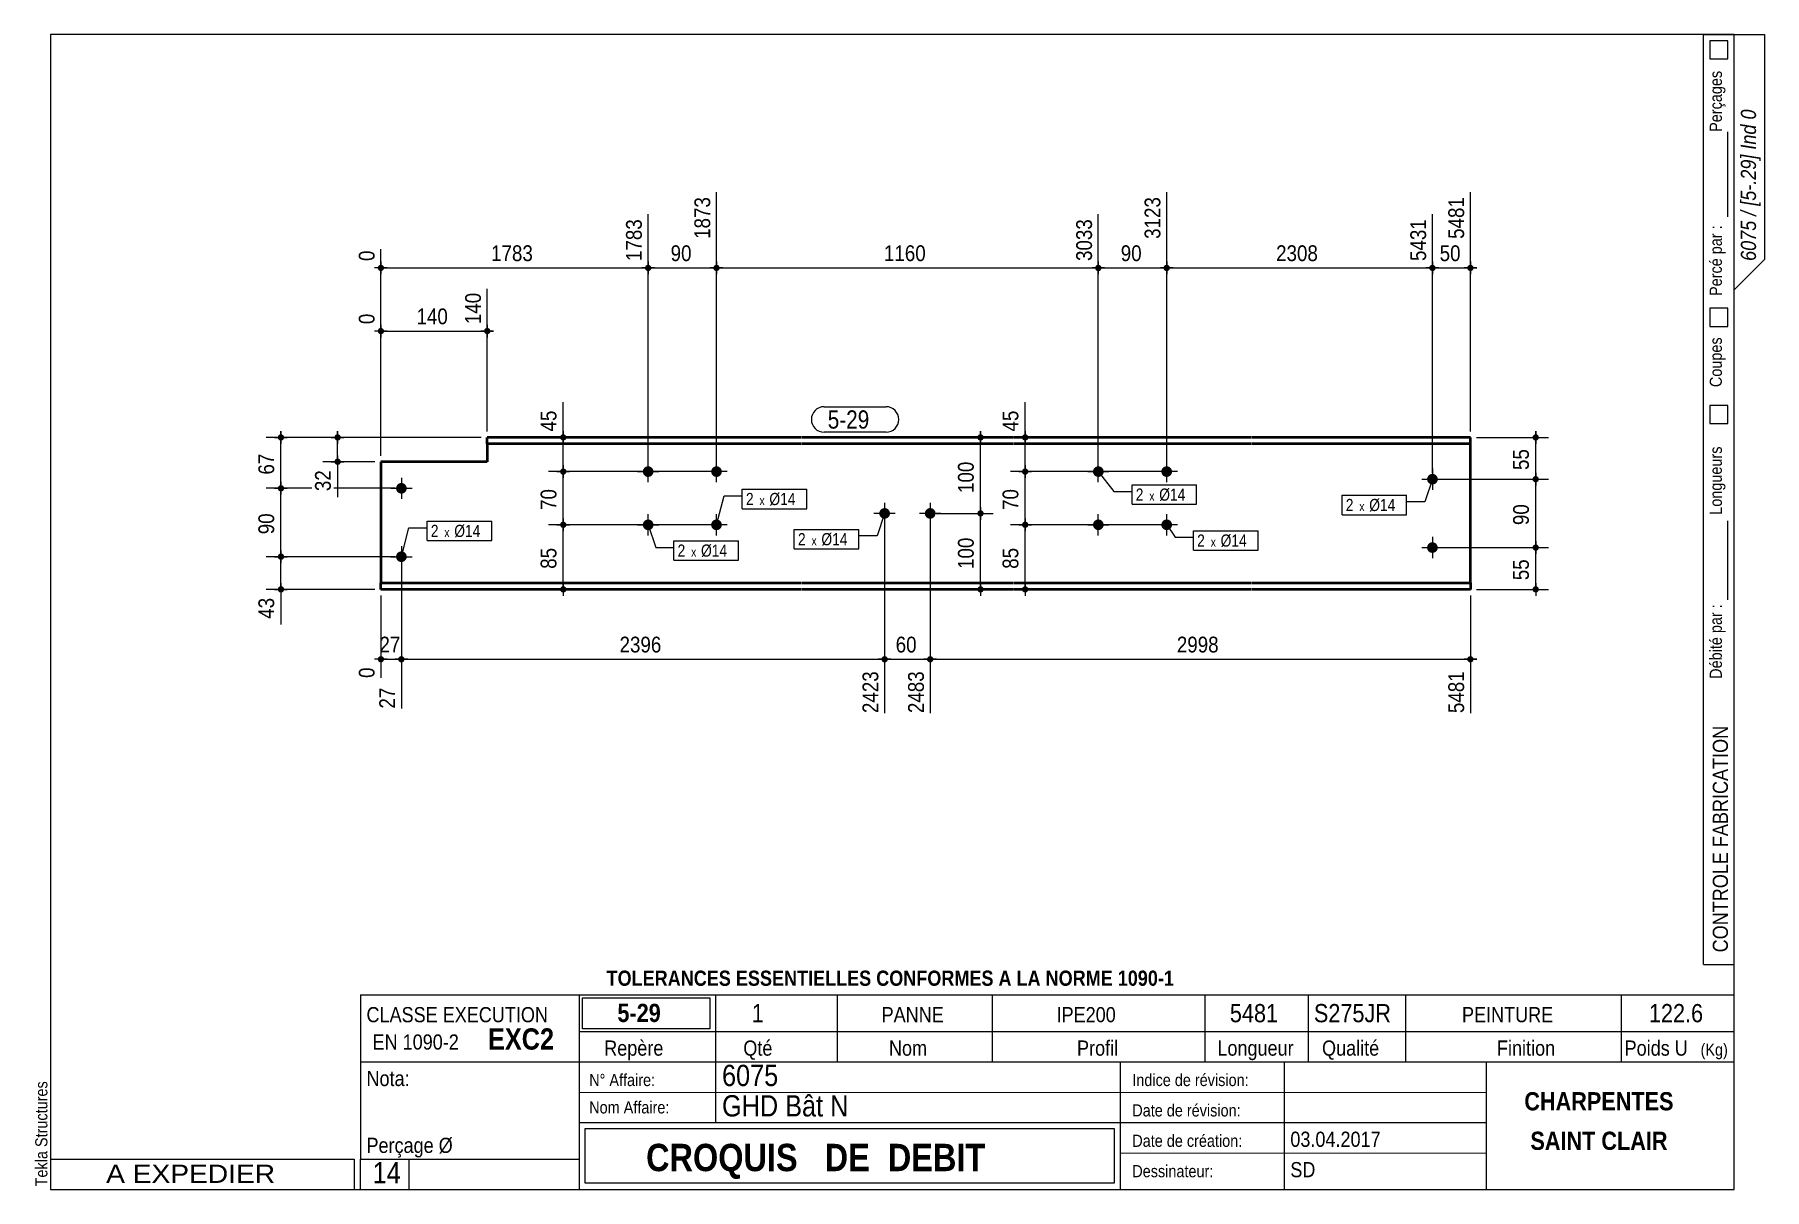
# Model space of a CAD drawing. Header units: millimetres. Extents: x 2 to 287, y 5 to 195.
import ezdxf

# ---------------------------------------------------------------- set-up
doc = ezdxf.new("R2010")
doc.units = ezdxf.units.MM
for name, color, linetype, lineweight in [('Autre type objet', 1, 'Continuous', 0), ('Boulon', 7, 'Continuous', 0), ('Cotation', 7, 'Continuous', 0), ('Désignation boulon', 3, 'Continuous', 0), ('Feuille dessin', 5, 'Continuous', 0), ('Piece', 2, 'Continuous', 0), ('Repère pièce', 3, 'Continuous', 0)]:
    doc.layers.add(name, color=color, linetype=linetype, lineweight=lineweight)
doc.styles.add('ARIAL', font='ARIAL.TTF')
doc.styles.add('ARIAL_BOLD', font='ARIALBD.TTF')
doc.styles.add('ARIAL_ITALIC', font='ARIALI.TTF')
doc.styles.add('ARIAL_NARROW', font='ARIAL.TTF')
doc.styles.add('COMIC_SANS_MS', font='COMIC.TTF')

# ---------------------------------------------------------------- blocks, each defined once
blk = doc.blocks.new('*A1')
at = {"layer": 'Boulon'}
for points in [[(231.5, 121.89), (231.51, 121.93), (231.51, 121.98), (231.52, 122.02), (231.53, 122.06), (231.54, 122.1), (231.55, 122.14), (231.57, 122.18), (231.59, 122.22), (231.61, 122.26), (231.63, 122.3), (231.65, 122.33), (231.68, 122.37), (231.7, 122.4), (231.73, 122.44), (231.76, 122.47), (231.79, 122.5), (231.82, 122.53), (231.86, 122.55), (231.89, 122.58), (231.93, 122.6), (231.97, 122.62), (232, 122.64), (232.04, 122.66), (232.08, 122.67), (232.12, 122.69), (232.17, 122.7), (232.21, 122.71), (232.25, 122.71), (232.29, 122.72), (232.34, 122.72), (232.38, 122.72), (232.42, 122.72), (232.46, 122.72), (232.51, 122.71), (232.55, 122.71), (232.59, 122.7), (232.63, 122.69), (232.67, 122.67), (232.71, 122.66), (232.75, 122.64), (232.79, 122.62), (232.83, 122.6), (232.86, 122.58), (232.9, 122.55), (232.93, 122.53), (232.97, 122.5), (233, 122.47), (233.03, 122.44), (233.05, 122.4), (233.08, 122.37), (233.11, 122.33), (233.13, 122.3), (233.15, 122.26), (233.17, 122.22), (233.19, 122.18), (233.2, 122.14), (233.22, 122.1), (233.23, 122.06), (233.24, 122.02), (233.24, 121.98), (233.25, 121.93), (233.25, 121.89), (233.25, 121.85), (233.25, 121.81), (233.25, 121.76), (233.24, 121.72), (233.24, 121.68), (233.23, 121.64), (233.22, 121.59), (233.2, 121.55), (233.19, 121.51), (233.17, 121.47), (233.15, 121.44), (233.13, 121.4), (233.11, 121.36), (233.08, 121.33), (233.05, 121.29), (233.03, 121.26), (233, 121.23), (232.97, 121.2), (232.93, 121.17), (232.9, 121.15), (232.86, 121.12), (232.83, 121.1), (232.79, 121.08), (232.75, 121.06), (232.71, 121.04), (232.67, 121.02), (232.63, 121.01), (232.59, 121), (232.55, 120.99), (232.51, 120.98), (232.46, 120.98), (232.42, 120.97), (232.38, 120.97), (232.34, 120.97), (232.29, 120.98), (232.25, 120.98), (232.21, 120.99), (232.17, 121), (232.12, 121.01), (232.08, 121.02), (232.04, 121.04), (232, 121.06), (231.97, 121.08), (231.93, 121.1), (231.89, 121.12), (231.86, 121.15), (231.82, 121.17), (231.79, 121.2), (231.76, 121.23), (231.73, 121.26), (231.7, 121.29), (231.68, 121.33), (231.65, 121.36), (231.63, 121.4), (231.61, 121.44), (231.59, 121.47), (231.57, 121.51), (231.55, 121.55), (231.54, 121.59), (231.53, 121.64), (231.52, 121.68), (231.51, 121.72), (231.51, 121.76), (231.5, 121.81), (231.5, 121.85)], [(231.5, 110.64), (231.51, 110.68), (231.51, 110.73), (231.52, 110.77), (231.53, 110.81), (231.54, 110.85), (231.55, 110.89), (231.57, 110.93), (231.59, 110.97), (231.61, 111.01), (231.63, 111.05), (231.65, 111.08), (231.68, 111.12), (231.7, 111.15), (231.73, 111.19), (231.76, 111.22), (231.79, 111.25), (231.82, 111.28), (231.86, 111.3), (231.89, 111.33), (231.93, 111.35), (231.97, 111.37), (232, 111.39), (232.04, 111.41), (232.08, 111.42), (232.12, 111.44), (232.17, 111.45), (232.21, 111.46), (232.25, 111.46), (232.29, 111.47), (232.34, 111.47), (232.38, 111.47), (232.42, 111.47), (232.46, 111.47), (232.51, 111.46), (232.55, 111.46), (232.59, 111.45), (232.63, 111.44), (232.67, 111.42), (232.71, 111.41), (232.75, 111.39), (232.79, 111.37), (232.83, 111.35), (232.86, 111.33), (232.9, 111.3), (232.93, 111.28), (232.97, 111.25), (233, 111.22), (233.03, 111.19), (233.05, 111.15), (233.08, 111.12), (233.11, 111.08), (233.13, 111.05), (233.15, 111.01), (233.17, 110.97), (233.19, 110.93), (233.2, 110.89), (233.22, 110.85), (233.23, 110.81), (233.24, 110.77), (233.24, 110.73), (233.25, 110.68), (233.25, 110.64), (233.25, 110.6), (233.25, 110.56), (233.25, 110.51), (233.24, 110.47), (233.24, 110.43), (233.23, 110.39), (233.22, 110.34), (233.2, 110.3), (233.19, 110.26), (233.17, 110.22), (233.15, 110.19), (233.13, 110.15), (233.11, 110.11), (233.08, 110.08), (233.05, 110.04), (233.03, 110.01), (233, 109.98), (232.97, 109.95), (232.93, 109.92), (232.9, 109.9), (232.86, 109.87), (232.83, 109.85), (232.79, 109.83), (232.75, 109.81), (232.71, 109.79), (232.67, 109.77), (232.63, 109.76), (232.59, 109.75), (232.55, 109.74), (232.51, 109.73), (232.46, 109.73), (232.42, 109.72), (232.38, 109.72), (232.34, 109.72), (232.29, 109.73), (232.25, 109.73), (232.21, 109.74), (232.17, 109.75), (232.12, 109.76), (232.08, 109.77), (232.04, 109.79), (232, 109.81), (231.97, 109.83), (231.93, 109.85), (231.89, 109.87), (231.86, 109.9), (231.82, 109.92), (231.79, 109.95), (231.76, 109.98), (231.73, 110.01), (231.7, 110.04), (231.68, 110.08), (231.65, 110.11), (231.63, 110.15), (231.61, 110.19), (231.59, 110.22), (231.57, 110.26), (231.55, 110.3), (231.54, 110.34), (231.53, 110.39), (231.52, 110.43), (231.51, 110.47), (231.51, 110.51), (231.5, 110.56), (231.5, 110.6)]]:
    blk.add_hatch(color=256, dxfattribs=at).paths.add_polyline_path(points, flags=17)
at = {"layer": 'Boulon', "linetype": 'Continuous', "lineweight": 0}
for p, q in [((232.38, 123.6), (232.38, 120.1)), ((230.63, 121.85), (234.13, 121.85)), ((232.38, 112.35), (232.38, 108.85)), ((230.63, 110.6), (234.13, 110.6))]:
    blk.add_line(p, q, dxfattribs=at)
blk = doc.blocks.new('*A2')
at = {"layer": 'Boulon'}
for points in [[(142.29, 117.1), (142.33, 117.09), (142.38, 117.09), (142.42, 117.08), (142.46, 117.07), (142.5, 117.06), (142.54, 117.05), (142.58, 117.03), (142.62, 117.01), (142.66, 116.99), (142.7, 116.97), (142.73, 116.95), (142.77, 116.93), (142.8, 116.9), (142.84, 116.87), (142.87, 116.84), (142.9, 116.81), (142.92, 116.78), (142.95, 116.74), (142.98, 116.71), (143, 116.67), (143.02, 116.63), (143.04, 116.6), (143.06, 116.56), (143.07, 116.52), (143.09, 116.48), (143.1, 116.44), (143.11, 116.39), (143.11, 116.35), (143.12, 116.31), (143.12, 116.27), (143.12, 116.22), (143.12, 116.18), (143.12, 116.14), (143.11, 116.09), (143.11, 116.05), (143.1, 116.01), (143.09, 115.97), (143.07, 115.93), (143.06, 115.89), (143.04, 115.85), (143.02, 115.81), (143, 115.77), (142.98, 115.74), (142.95, 115.7), (142.92, 115.67), (142.9, 115.63), (142.87, 115.6), (142.84, 115.57), (142.8, 115.55), (142.77, 115.52), (142.73, 115.49), (142.7, 115.47), (142.66, 115.45), (142.62, 115.43), (142.58, 115.41), (142.54, 115.4), (142.5, 115.39), (142.46, 115.37), (142.42, 115.36), (142.38, 115.36), (142.33, 115.35), (142.29, 115.35), (142.25, 115.35), (142.21, 115.35), (142.16, 115.35), (142.12, 115.36), (142.08, 115.36), (142.04, 115.37), (141.99, 115.39), (141.95, 115.4), (141.91, 115.41), (141.87, 115.43), (141.84, 115.45), (141.8, 115.47), (141.76, 115.49), (141.73, 115.52), (141.69, 115.55), (141.66, 115.57), (141.63, 115.6), (141.6, 115.63), (141.57, 115.67), (141.55, 115.7), (141.52, 115.74), (141.5, 115.77), (141.48, 115.81), (141.46, 115.85), (141.44, 115.89), (141.42, 115.93), (141.41, 115.97), (141.4, 116.01), (141.39, 116.05), (141.38, 116.09), (141.38, 116.14), (141.37, 116.18), (141.37, 116.22), (141.37, 116.27), (141.38, 116.31), (141.38, 116.35), (141.39, 116.39), (141.4, 116.44), (141.41, 116.48), (141.42, 116.52), (141.44, 116.56), (141.46, 116.6), (141.48, 116.63), (141.5, 116.67), (141.52, 116.71), (141.55, 116.74), (141.57, 116.78), (141.6, 116.81), (141.63, 116.84), (141.66, 116.87), (141.69, 116.9), (141.73, 116.93), (141.76, 116.95), (141.8, 116.97), (141.84, 116.99), (141.87, 117.01), (141.91, 117.03), (141.95, 117.05), (141.99, 117.06), (142.04, 117.07), (142.08, 117.08), (142.12, 117.09), (142.16, 117.09), (142.21, 117.1), (142.25, 117.1)], [(149.79, 117.1), (149.83, 117.09), (149.88, 117.09), (149.92, 117.08), (149.96, 117.07), (150, 117.06), (150.04, 117.05), (150.08, 117.03), (150.12, 117.01), (150.16, 116.99), (150.2, 116.97), (150.23, 116.95), (150.27, 116.93), (150.3, 116.9), (150.34, 116.87), (150.37, 116.84), (150.4, 116.81), (150.42, 116.78), (150.45, 116.74), (150.48, 116.71), (150.5, 116.67), (150.52, 116.63), (150.54, 116.6), (150.56, 116.56), (150.57, 116.52), (150.59, 116.48), (150.6, 116.44), (150.61, 116.39), (150.61, 116.35), (150.62, 116.31), (150.62, 116.27), (150.62, 116.22), (150.62, 116.18), (150.62, 116.14), (150.61, 116.09), (150.61, 116.05), (150.6, 116.01), (150.59, 115.97), (150.57, 115.93), (150.56, 115.89), (150.54, 115.85), (150.52, 115.81), (150.5, 115.77), (150.48, 115.74), (150.45, 115.7), (150.42, 115.67), (150.4, 115.63), (150.37, 115.6), (150.34, 115.57), (150.3, 115.55), (150.27, 115.52), (150.23, 115.49), (150.2, 115.47), (150.16, 115.45), (150.12, 115.43), (150.08, 115.41), (150.04, 115.4), (150, 115.39), (149.96, 115.37), (149.92, 115.36), (149.88, 115.36), (149.83, 115.35), (149.79, 115.35), (149.75, 115.35), (149.71, 115.35), (149.66, 115.35), (149.62, 115.36), (149.58, 115.36), (149.54, 115.37), (149.49, 115.39), (149.45, 115.4), (149.41, 115.41), (149.37, 115.43), (149.34, 115.45), (149.3, 115.47), (149.26, 115.49), (149.23, 115.52), (149.19, 115.55), (149.16, 115.57), (149.13, 115.6), (149.1, 115.63), (149.07, 115.67), (149.05, 115.7), (149.02, 115.74), (149, 115.77), (148.98, 115.81), (148.96, 115.85), (148.94, 115.89), (148.92, 115.93), (148.91, 115.97), (148.9, 116.01), (148.89, 116.05), (148.88, 116.09), (148.88, 116.14), (148.87, 116.18), (148.87, 116.22), (148.87, 116.27), (148.88, 116.31), (148.88, 116.35), (148.89, 116.39), (148.9, 116.44), (148.91, 116.48), (148.92, 116.52), (148.94, 116.56), (148.96, 116.6), (148.98, 116.63), (149, 116.67), (149.02, 116.71), (149.05, 116.74), (149.07, 116.78), (149.1, 116.81), (149.13, 116.84), (149.16, 116.87), (149.19, 116.9), (149.23, 116.93), (149.26, 116.95), (149.3, 116.97), (149.34, 116.99), (149.37, 117.01), (149.41, 117.03), (149.45, 117.05), (149.49, 117.06), (149.54, 117.07), (149.58, 117.08), (149.62, 117.09), (149.66, 117.09), (149.71, 117.1), (149.75, 117.1)]]:
    blk.add_hatch(color=256, dxfattribs=at).paths.add_polyline_path(points, flags=17)
at = {"layer": 'Boulon', "linetype": 'Continuous', "lineweight": 0}
for p, q in [((142.25, 117.97), (142.25, 114.47)), ((149.75, 117.97), (149.75, 114.47)), ((144, 116.22), (140.5, 116.22)), ((151.5, 116.22), (148, 116.22))]:
    blk.add_line(p, q, dxfattribs=at)
blk = doc.blocks.new('*A3')
at = {"layer": 'Boulon'}
for points in [[(178.28, 123.05), (178.28, 123.01), (178.27, 122.97), (178.27, 122.93), (178.26, 122.88), (178.24, 122.84), (178.23, 122.8), (178.22, 122.76), (178.2, 122.72), (178.18, 122.68), (178.16, 122.65), (178.13, 122.61), (178.11, 122.58), (178.08, 122.54), (178.06, 122.51), (178.03, 122.48), (177.99, 122.45), (177.96, 122.42), (177.93, 122.39), (177.89, 122.37), (177.86, 122.35), (177.82, 122.33), (177.78, 122.31), (177.74, 122.29), (177.7, 122.27), (177.66, 122.26), (177.62, 122.25), (177.58, 122.24), (177.54, 122.23), (177.49, 122.23), (177.45, 122.22), (177.41, 122.22), (177.36, 122.22), (177.32, 122.23), (177.28, 122.23), (177.24, 122.24), (177.19, 122.25), (177.15, 122.26), (177.11, 122.27), (177.07, 122.29), (177.03, 122.31), (176.99, 122.33), (176.96, 122.35), (176.92, 122.37), (176.89, 122.39), (176.85, 122.42), (176.82, 122.45), (176.79, 122.48), (176.76, 122.51), (176.73, 122.54), (176.7, 122.58), (176.68, 122.61), (176.66, 122.65), (176.64, 122.68), (176.62, 122.72), (176.6, 122.76), (176.58, 122.8), (176.57, 122.84), (176.56, 122.88), (176.55, 122.93), (176.54, 122.97), (176.54, 123.01), (176.53, 123.05), (176.53, 123.1), (176.53, 123.14), (176.54, 123.18), (176.54, 123.23), (176.55, 123.27), (176.56, 123.31), (176.57, 123.35), (176.58, 123.39), (176.6, 123.43), (176.62, 123.47), (176.64, 123.51), (176.66, 123.55), (176.68, 123.58), (176.7, 123.62), (176.73, 123.65), (176.76, 123.69), (176.79, 123.72), (176.82, 123.75), (176.85, 123.77), (176.89, 123.8), (176.92, 123.82), (176.96, 123.85), (176.99, 123.87), (177.03, 123.89), (177.07, 123.91), (177.11, 123.92), (177.15, 123.93), (177.19, 123.95), (177.24, 123.96), (177.28, 123.96), (177.32, 123.97), (177.36, 123.97), (177.41, 123.97), (177.45, 123.97), (177.49, 123.97), (177.54, 123.96), (177.58, 123.96), (177.62, 123.95), (177.66, 123.93), (177.7, 123.92), (177.74, 123.91), (177.78, 123.89), (177.82, 123.87), (177.86, 123.85), (177.89, 123.82), (177.93, 123.8), (177.96, 123.77), (177.99, 123.75), (178.03, 123.72), (178.06, 123.69), (178.08, 123.65), (178.11, 123.62), (178.13, 123.58), (178.16, 123.55), (178.18, 123.51), (178.2, 123.47), (178.22, 123.43), (178.23, 123.39), (178.24, 123.35), (178.26, 123.31), (178.27, 123.27), (178.27, 123.23), (178.28, 123.18), (178.28, 123.14), (178.28, 123.1)], [(178.28, 114.3), (178.28, 114.26), (178.27, 114.22), (178.27, 114.18), (178.26, 114.13), (178.24, 114.09), (178.23, 114.05), (178.22, 114.01), (178.2, 113.97), (178.18, 113.93), (178.16, 113.9), (178.13, 113.86), (178.11, 113.83), (178.08, 113.79), (178.06, 113.76), (178.03, 113.73), (177.99, 113.7), (177.96, 113.67), (177.93, 113.64), (177.89, 113.62), (177.86, 113.6), (177.82, 113.58), (177.78, 113.56), (177.74, 113.54), (177.7, 113.52), (177.66, 113.51), (177.62, 113.5), (177.58, 113.49), (177.54, 113.48), (177.49, 113.48), (177.45, 113.47), (177.41, 113.47), (177.36, 113.47), (177.32, 113.48), (177.28, 113.48), (177.24, 113.49), (177.19, 113.5), (177.15, 113.51), (177.11, 113.52), (177.07, 113.54), (177.03, 113.56), (176.99, 113.58), (176.96, 113.6), (176.92, 113.62), (176.89, 113.64), (176.85, 113.67), (176.82, 113.7), (176.79, 113.73), (176.76, 113.76), (176.73, 113.79), (176.7, 113.83), (176.68, 113.86), (176.66, 113.9), (176.64, 113.93), (176.62, 113.97), (176.6, 114.01), (176.58, 114.05), (176.57, 114.09), (176.56, 114.13), (176.55, 114.18), (176.54, 114.22), (176.54, 114.26), (176.53, 114.3), (176.53, 114.35), (176.53, 114.39), (176.54, 114.43), (176.54, 114.48), (176.55, 114.52), (176.56, 114.56), (176.57, 114.6), (176.58, 114.64), (176.6, 114.68), (176.62, 114.72), (176.64, 114.76), (176.66, 114.8), (176.68, 114.83), (176.7, 114.87), (176.73, 114.9), (176.76, 114.94), (176.79, 114.97), (176.82, 115), (176.85, 115.02), (176.89, 115.05), (176.92, 115.07), (176.96, 115.1), (176.99, 115.12), (177.03, 115.14), (177.07, 115.16), (177.11, 115.17), (177.15, 115.18), (177.19, 115.2), (177.24, 115.21), (177.28, 115.21), (177.32, 115.22), (177.36, 115.22), (177.41, 115.22), (177.45, 115.22), (177.49, 115.22), (177.54, 115.21), (177.58, 115.21), (177.62, 115.2), (177.66, 115.18), (177.7, 115.17), (177.74, 115.16), (177.78, 115.14), (177.82, 115.12), (177.86, 115.1), (177.89, 115.07), (177.93, 115.05), (177.96, 115.02), (177.99, 115), (178.03, 114.97), (178.06, 114.94), (178.08, 114.9), (178.11, 114.87), (178.13, 114.83), (178.16, 114.8), (178.18, 114.76), (178.2, 114.72), (178.22, 114.68), (178.23, 114.64), (178.24, 114.6), (178.26, 114.56), (178.27, 114.52), (178.27, 114.48), (178.28, 114.43), (178.28, 114.39), (178.28, 114.35)]]:
    blk.add_hatch(color=256, dxfattribs=at).paths.add_polyline_path(points, flags=17)
at = {"layer": 'Boulon', "linetype": 'Continuous', "lineweight": 0}
for p, q in [((175.66, 123.1), (179.16, 123.1)), ((177.41, 121.35), (177.41, 124.85)), ((175.66, 114.35), (179.16, 114.35)), ((177.41, 112.6), (177.41, 116.1))]:
    blk.add_line(p, q, dxfattribs=at)
blk = doc.blocks.new('*A4')
at = {"layer": 'Boulon'}
for points in [[(189.53, 123.05), (189.53, 123.01), (189.52, 122.97), (189.52, 122.93), (189.51, 122.88), (189.49, 122.84), (189.48, 122.8), (189.47, 122.76), (189.45, 122.72), (189.43, 122.68), (189.41, 122.65), (189.38, 122.61), (189.36, 122.58), (189.33, 122.54), (189.31, 122.51), (189.28, 122.48), (189.24, 122.45), (189.21, 122.42), (189.18, 122.39), (189.14, 122.37), (189.11, 122.35), (189.07, 122.33), (189.03, 122.31), (188.99, 122.29), (188.95, 122.27), (188.91, 122.26), (188.87, 122.25), (188.83, 122.24), (188.79, 122.23), (188.74, 122.23), (188.7, 122.22), (188.66, 122.22), (188.61, 122.22), (188.57, 122.23), (188.53, 122.23), (188.49, 122.24), (188.44, 122.25), (188.4, 122.26), (188.36, 122.27), (188.32, 122.29), (188.28, 122.31), (188.24, 122.33), (188.21, 122.35), (188.17, 122.37), (188.14, 122.39), (188.1, 122.42), (188.07, 122.45), (188.04, 122.48), (188.01, 122.51), (187.98, 122.54), (187.95, 122.58), (187.93, 122.61), (187.91, 122.65), (187.89, 122.68), (187.87, 122.72), (187.85, 122.76), (187.83, 122.8), (187.82, 122.84), (187.81, 122.88), (187.8, 122.93), (187.79, 122.97), (187.79, 123.01), (187.78, 123.05), (187.78, 123.1), (187.78, 123.14), (187.79, 123.18), (187.79, 123.23), (187.8, 123.27), (187.81, 123.31), (187.82, 123.35), (187.83, 123.39), (187.85, 123.43), (187.87, 123.47), (187.89, 123.51), (187.91, 123.55), (187.93, 123.58), (187.95, 123.62), (187.98, 123.65), (188.01, 123.69), (188.04, 123.72), (188.07, 123.75), (188.1, 123.77), (188.14, 123.8), (188.17, 123.82), (188.21, 123.85), (188.24, 123.87), (188.28, 123.89), (188.32, 123.91), (188.36, 123.92), (188.4, 123.93), (188.44, 123.95), (188.49, 123.96), (188.53, 123.96), (188.57, 123.97), (188.61, 123.97), (188.66, 123.97), (188.7, 123.97), (188.74, 123.97), (188.79, 123.96), (188.83, 123.96), (188.87, 123.95), (188.91, 123.93), (188.95, 123.92), (188.99, 123.91), (189.03, 123.89), (189.07, 123.87), (189.11, 123.85), (189.14, 123.82), (189.18, 123.8), (189.21, 123.77), (189.24, 123.75), (189.28, 123.72), (189.31, 123.69), (189.33, 123.65), (189.36, 123.62), (189.38, 123.58), (189.41, 123.55), (189.43, 123.51), (189.45, 123.47), (189.47, 123.43), (189.48, 123.39), (189.49, 123.35), (189.51, 123.31), (189.52, 123.27), (189.52, 123.23), (189.53, 123.18), (189.53, 123.14), (189.53, 123.1)], [(189.53, 114.3), (189.53, 114.26), (189.52, 114.22), (189.52, 114.18), (189.51, 114.13), (189.49, 114.09), (189.48, 114.05), (189.47, 114.01), (189.45, 113.97), (189.43, 113.93), (189.41, 113.9), (189.38, 113.86), (189.36, 113.83), (189.33, 113.79), (189.31, 113.76), (189.28, 113.73), (189.24, 113.7), (189.21, 113.67), (189.18, 113.64), (189.14, 113.62), (189.11, 113.6), (189.07, 113.58), (189.03, 113.56), (188.99, 113.54), (188.95, 113.52), (188.91, 113.51), (188.87, 113.5), (188.83, 113.49), (188.79, 113.48), (188.74, 113.48), (188.7, 113.47), (188.66, 113.47), (188.61, 113.47), (188.57, 113.48), (188.53, 113.48), (188.49, 113.49), (188.44, 113.5), (188.4, 113.51), (188.36, 113.52), (188.32, 113.54), (188.28, 113.56), (188.24, 113.58), (188.21, 113.6), (188.17, 113.62), (188.14, 113.64), (188.1, 113.67), (188.07, 113.7), (188.04, 113.73), (188.01, 113.76), (187.98, 113.79), (187.95, 113.83), (187.93, 113.86), (187.91, 113.9), (187.89, 113.93), (187.87, 113.97), (187.85, 114.01), (187.83, 114.05), (187.82, 114.09), (187.81, 114.13), (187.8, 114.18), (187.79, 114.22), (187.79, 114.26), (187.78, 114.3), (187.78, 114.35), (187.78, 114.39), (187.79, 114.43), (187.79, 114.48), (187.8, 114.52), (187.81, 114.56), (187.82, 114.6), (187.83, 114.64), (187.85, 114.68), (187.87, 114.72), (187.89, 114.76), (187.91, 114.8), (187.93, 114.83), (187.95, 114.87), (187.98, 114.9), (188.01, 114.94), (188.04, 114.97), (188.07, 115), (188.1, 115.02), (188.14, 115.05), (188.17, 115.07), (188.21, 115.1), (188.24, 115.12), (188.28, 115.14), (188.32, 115.16), (188.36, 115.17), (188.4, 115.18), (188.44, 115.2), (188.49, 115.21), (188.53, 115.21), (188.57, 115.22), (188.61, 115.22), (188.66, 115.22), (188.7, 115.22), (188.74, 115.22), (188.79, 115.21), (188.83, 115.21), (188.87, 115.2), (188.91, 115.18), (188.95, 115.17), (188.99, 115.16), (189.03, 115.14), (189.07, 115.12), (189.11, 115.1), (189.14, 115.07), (189.18, 115.05), (189.21, 115.02), (189.24, 115), (189.28, 114.97), (189.31, 114.94), (189.33, 114.9), (189.36, 114.87), (189.38, 114.83), (189.41, 114.8), (189.43, 114.76), (189.45, 114.72), (189.47, 114.68), (189.48, 114.64), (189.49, 114.6), (189.51, 114.56), (189.52, 114.52), (189.52, 114.48), (189.53, 114.43), (189.53, 114.39), (189.53, 114.35)]]:
    blk.add_hatch(color=256, dxfattribs=at).paths.add_polyline_path(points, flags=17)
at = {"layer": 'Boulon', "linetype": 'Continuous', "lineweight": 0}
for p, q in [((190.41, 123.1), (186.91, 123.1)), ((188.66, 121.35), (188.66, 124.85)), ((190.41, 114.35), (186.91, 114.35)), ((188.66, 112.6), (188.66, 116.1))]:
    blk.add_line(p, q, dxfattribs=at)
blk = doc.blocks.new('*A5')
at = {"layer": 'Boulon'}
for points in [[(104.21, 123.05), (104.21, 123.01), (104.2, 122.97), (104.2, 122.93), (104.19, 122.88), (104.18, 122.84), (104.16, 122.8), (104.15, 122.76), (104.13, 122.72), (104.11, 122.68), (104.09, 122.65), (104.07, 122.61), (104.04, 122.58), (104.02, 122.54), (103.99, 122.51), (103.96, 122.48), (103.93, 122.45), (103.89, 122.42), (103.86, 122.39), (103.83, 122.37), (103.79, 122.35), (103.75, 122.33), (103.71, 122.31), (103.67, 122.29), (103.63, 122.27), (103.59, 122.26), (103.55, 122.25), (103.51, 122.24), (103.47, 122.23), (103.43, 122.23), (103.38, 122.22), (103.34, 122.22), (103.3, 122.22), (103.25, 122.23), (103.21, 122.23), (103.17, 122.24), (103.13, 122.25), (103.09, 122.26), (103.04, 122.27), (103, 122.29), (102.97, 122.31), (102.93, 122.33), (102.89, 122.35), (102.85, 122.37), (102.82, 122.39), (102.78, 122.42), (102.75, 122.45), (102.72, 122.48), (102.69, 122.51), (102.66, 122.54), (102.64, 122.58), (102.61, 122.61), (102.59, 122.65), (102.57, 122.68), (102.55, 122.72), (102.53, 122.76), (102.52, 122.8), (102.5, 122.84), (102.49, 122.88), (102.48, 122.93), (102.47, 122.97), (102.47, 123.01), (102.47, 123.05), (102.46, 123.1), (102.47, 123.14), (102.47, 123.18), (102.47, 123.23), (102.48, 123.27), (102.49, 123.31), (102.5, 123.35), (102.52, 123.39), (102.53, 123.43), (102.55, 123.47), (102.57, 123.51), (102.59, 123.55), (102.61, 123.58), (102.64, 123.62), (102.66, 123.65), (102.69, 123.69), (102.72, 123.72), (102.75, 123.75), (102.78, 123.77), (102.82, 123.8), (102.85, 123.82), (102.89, 123.85), (102.93, 123.87), (102.97, 123.89), (103, 123.91), (103.04, 123.92), (103.09, 123.93), (103.13, 123.95), (103.17, 123.96), (103.21, 123.96), (103.25, 123.97), (103.3, 123.97), (103.34, 123.97), (103.38, 123.97), (103.43, 123.97), (103.47, 123.96), (103.51, 123.96), (103.55, 123.95), (103.59, 123.93), (103.63, 123.92), (103.67, 123.91), (103.71, 123.89), (103.75, 123.87), (103.79, 123.85), (103.83, 123.82), (103.86, 123.8), (103.89, 123.77), (103.93, 123.75), (103.96, 123.72), (103.99, 123.69), (104.02, 123.65), (104.04, 123.62), (104.07, 123.58), (104.09, 123.55), (104.11, 123.51), (104.13, 123.47), (104.15, 123.43), (104.16, 123.39), (104.18, 123.35), (104.19, 123.31), (104.2, 123.27), (104.2, 123.23), (104.21, 123.18), (104.21, 123.14), (104.21, 123.1)], [(104.21, 114.3), (104.21, 114.26), (104.2, 114.22), (104.2, 114.18), (104.19, 114.13), (104.18, 114.09), (104.16, 114.05), (104.15, 114.01), (104.13, 113.97), (104.11, 113.93), (104.09, 113.9), (104.07, 113.86), (104.04, 113.83), (104.02, 113.79), (103.99, 113.76), (103.96, 113.73), (103.93, 113.7), (103.89, 113.67), (103.86, 113.64), (103.83, 113.62), (103.79, 113.6), (103.75, 113.58), (103.71, 113.56), (103.67, 113.54), (103.63, 113.52), (103.59, 113.51), (103.55, 113.5), (103.51, 113.49), (103.47, 113.48), (103.43, 113.48), (103.38, 113.47), (103.34, 113.47), (103.3, 113.47), (103.25, 113.48), (103.21, 113.48), (103.17, 113.49), (103.13, 113.5), (103.09, 113.51), (103.04, 113.52), (103, 113.54), (102.97, 113.56), (102.93, 113.58), (102.89, 113.6), (102.85, 113.62), (102.82, 113.64), (102.78, 113.67), (102.75, 113.7), (102.72, 113.73), (102.69, 113.76), (102.66, 113.79), (102.64, 113.83), (102.61, 113.86), (102.59, 113.9), (102.57, 113.93), (102.55, 113.97), (102.53, 114.01), (102.52, 114.05), (102.5, 114.09), (102.49, 114.13), (102.48, 114.18), (102.47, 114.22), (102.47, 114.26), (102.47, 114.3), (102.46, 114.35), (102.47, 114.39), (102.47, 114.43), (102.47, 114.48), (102.48, 114.52), (102.49, 114.56), (102.5, 114.6), (102.52, 114.64), (102.53, 114.68), (102.55, 114.72), (102.57, 114.76), (102.59, 114.8), (102.61, 114.83), (102.64, 114.87), (102.66, 114.9), (102.69, 114.94), (102.72, 114.97), (102.75, 115), (102.78, 115.02), (102.82, 115.05), (102.85, 115.07), (102.89, 115.1), (102.93, 115.12), (102.97, 115.14), (103, 115.16), (103.04, 115.17), (103.09, 115.18), (103.13, 115.2), (103.17, 115.21), (103.21, 115.21), (103.25, 115.22), (103.3, 115.22), (103.34, 115.22), (103.38, 115.22), (103.43, 115.22), (103.47, 115.21), (103.51, 115.21), (103.55, 115.2), (103.59, 115.18), (103.63, 115.17), (103.67, 115.16), (103.71, 115.14), (103.75, 115.12), (103.79, 115.1), (103.83, 115.07), (103.86, 115.05), (103.89, 115.02), (103.93, 115), (103.96, 114.97), (103.99, 114.94), (104.02, 114.9), (104.04, 114.87), (104.07, 114.83), (104.09, 114.8), (104.11, 114.76), (104.13, 114.72), (104.15, 114.68), (104.16, 114.64), (104.18, 114.6), (104.19, 114.56), (104.2, 114.52), (104.2, 114.48), (104.21, 114.43), (104.21, 114.39), (104.21, 114.35)]]:
    blk.add_hatch(color=256, dxfattribs=at).paths.add_polyline_path(points, flags=17)
at = {"layer": 'Boulon', "linetype": 'Continuous', "lineweight": 0}
for p, q in [((101.59, 123.1), (105.09, 123.1)), ((103.34, 121.35), (103.34, 124.85)), ((101.59, 114.35), (105.09, 114.35)), ((103.34, 112.6), (103.34, 116.1))]:
    blk.add_line(p, q, dxfattribs=at)
blk = doc.blocks.new('*A6')
at = {"layer": 'Boulon'}
for points in [[(115.46, 123.05), (115.46, 123.01), (115.45, 122.97), (115.45, 122.93), (115.44, 122.88), (115.43, 122.84), (115.41, 122.8), (115.4, 122.76), (115.38, 122.72), (115.36, 122.68), (115.34, 122.65), (115.32, 122.61), (115.29, 122.58), (115.27, 122.54), (115.24, 122.51), (115.21, 122.48), (115.18, 122.45), (115.14, 122.42), (115.11, 122.39), (115.08, 122.37), (115.04, 122.35), (115, 122.33), (114.96, 122.31), (114.92, 122.29), (114.88, 122.27), (114.84, 122.26), (114.8, 122.25), (114.76, 122.24), (114.72, 122.23), (114.68, 122.23), (114.63, 122.22), (114.59, 122.22), (114.55, 122.22), (114.5, 122.23), (114.46, 122.23), (114.42, 122.24), (114.38, 122.25), (114.34, 122.26), (114.29, 122.27), (114.25, 122.29), (114.22, 122.31), (114.18, 122.33), (114.14, 122.35), (114.1, 122.37), (114.07, 122.39), (114.03, 122.42), (114, 122.45), (113.97, 122.48), (113.94, 122.51), (113.91, 122.54), (113.89, 122.58), (113.86, 122.61), (113.84, 122.65), (113.82, 122.68), (113.8, 122.72), (113.78, 122.76), (113.77, 122.8), (113.75, 122.84), (113.74, 122.88), (113.73, 122.93), (113.72, 122.97), (113.72, 123.01), (113.72, 123.05), (113.71, 123.1), (113.72, 123.14), (113.72, 123.18), (113.72, 123.23), (113.73, 123.27), (113.74, 123.31), (113.75, 123.35), (113.77, 123.39), (113.78, 123.43), (113.8, 123.47), (113.82, 123.51), (113.84, 123.55), (113.86, 123.58), (113.89, 123.62), (113.91, 123.65), (113.94, 123.69), (113.97, 123.72), (114, 123.75), (114.03, 123.77), (114.07, 123.8), (114.1, 123.82), (114.14, 123.85), (114.18, 123.87), (114.22, 123.89), (114.25, 123.91), (114.29, 123.92), (114.34, 123.93), (114.38, 123.95), (114.42, 123.96), (114.46, 123.96), (114.5, 123.97), (114.55, 123.97), (114.59, 123.97), (114.63, 123.97), (114.68, 123.97), (114.72, 123.96), (114.76, 123.96), (114.8, 123.95), (114.84, 123.93), (114.88, 123.92), (114.92, 123.91), (114.96, 123.89), (115, 123.87), (115.04, 123.85), (115.08, 123.82), (115.11, 123.8), (115.14, 123.77), (115.18, 123.75), (115.21, 123.72), (115.24, 123.69), (115.27, 123.65), (115.29, 123.62), (115.32, 123.58), (115.34, 123.55), (115.36, 123.51), (115.38, 123.47), (115.4, 123.43), (115.41, 123.39), (115.43, 123.35), (115.44, 123.31), (115.45, 123.27), (115.45, 123.23), (115.46, 123.18), (115.46, 123.14), (115.46, 123.1)], [(115.46, 114.3), (115.46, 114.26), (115.45, 114.22), (115.45, 114.18), (115.44, 114.13), (115.43, 114.09), (115.41, 114.05), (115.4, 114.01), (115.38, 113.97), (115.36, 113.93), (115.34, 113.9), (115.32, 113.86), (115.29, 113.83), (115.27, 113.79), (115.24, 113.76), (115.21, 113.73), (115.18, 113.7), (115.14, 113.67), (115.11, 113.64), (115.08, 113.62), (115.04, 113.6), (115, 113.58), (114.96, 113.56), (114.92, 113.54), (114.88, 113.52), (114.84, 113.51), (114.8, 113.5), (114.76, 113.49), (114.72, 113.48), (114.68, 113.48), (114.63, 113.47), (114.59, 113.47), (114.55, 113.47), (114.5, 113.48), (114.46, 113.48), (114.42, 113.49), (114.38, 113.5), (114.34, 113.51), (114.29, 113.52), (114.25, 113.54), (114.22, 113.56), (114.18, 113.58), (114.14, 113.6), (114.1, 113.62), (114.07, 113.64), (114.03, 113.67), (114, 113.7), (113.97, 113.73), (113.94, 113.76), (113.91, 113.79), (113.89, 113.83), (113.86, 113.86), (113.84, 113.9), (113.82, 113.93), (113.8, 113.97), (113.78, 114.01), (113.77, 114.05), (113.75, 114.09), (113.74, 114.13), (113.73, 114.18), (113.72, 114.22), (113.72, 114.26), (113.72, 114.3), (113.71, 114.35), (113.72, 114.39), (113.72, 114.43), (113.72, 114.48), (113.73, 114.52), (113.74, 114.56), (113.75, 114.6), (113.77, 114.64), (113.78, 114.68), (113.8, 114.72), (113.82, 114.76), (113.84, 114.8), (113.86, 114.83), (113.89, 114.87), (113.91, 114.9), (113.94, 114.94), (113.97, 114.97), (114, 115), (114.03, 115.02), (114.07, 115.05), (114.1, 115.07), (114.14, 115.1), (114.18, 115.12), (114.22, 115.14), (114.25, 115.16), (114.29, 115.17), (114.34, 115.18), (114.38, 115.2), (114.42, 115.21), (114.46, 115.21), (114.5, 115.22), (114.55, 115.22), (114.59, 115.22), (114.63, 115.22), (114.68, 115.22), (114.72, 115.21), (114.76, 115.21), (114.8, 115.2), (114.84, 115.18), (114.88, 115.17), (114.92, 115.16), (114.96, 115.14), (115, 115.12), (115.04, 115.1), (115.08, 115.07), (115.11, 115.05), (115.14, 115.02), (115.18, 115), (115.21, 114.97), (115.24, 114.94), (115.27, 114.9), (115.29, 114.87), (115.32, 114.83), (115.34, 114.8), (115.36, 114.76), (115.38, 114.72), (115.4, 114.68), (115.41, 114.64), (115.43, 114.6), (115.44, 114.56), (115.45, 114.52), (115.45, 114.48), (115.46, 114.43), (115.46, 114.39), (115.46, 114.35)]]:
    blk.add_hatch(color=256, dxfattribs=at).paths.add_polyline_path(points, flags=17)
at = {"layer": 'Boulon', "linetype": 'Continuous', "lineweight": 0}
for p, q in [((116.34, 123.1), (112.84, 123.1)), ((114.59, 121.35), (114.59, 124.85)), ((116.34, 114.35), (112.84, 114.35)), ((114.59, 112.6), (114.59, 116.1))]:
    blk.add_line(p, q, dxfattribs=at)
blk = doc.blocks.new('*A7')
at = {"layer": 'Boulon'}
for points in [[(61.87, 120.39), (61.87, 120.43), (61.87, 120.48), (61.88, 120.52), (61.89, 120.56), (61.9, 120.6), (61.92, 120.64), (61.93, 120.68), (61.95, 120.72), (61.97, 120.76), (61.99, 120.8), (62.01, 120.83), (62.04, 120.87), (62.06, 120.9), (62.09, 120.94), (62.12, 120.97), (62.15, 121), (62.18, 121.02), (62.22, 121.05), (62.25, 121.08), (62.29, 121.1), (62.33, 121.12), (62.37, 121.14), (62.41, 121.16), (62.45, 121.17), (62.49, 121.19), (62.53, 121.2), (62.57, 121.21), (62.61, 121.21), (62.65, 121.22), (62.7, 121.22), (62.74, 121.22), (62.78, 121.22), (62.83, 121.22), (62.87, 121.21), (62.91, 121.21), (62.95, 121.2), (62.99, 121.19), (63.03, 121.17), (63.07, 121.16), (63.11, 121.14), (63.15, 121.12), (63.19, 121.1), (63.23, 121.08), (63.26, 121.05), (63.29, 121.02), (63.33, 121), (63.36, 120.97), (63.39, 120.94), (63.42, 120.9), (63.44, 120.87), (63.47, 120.83), (63.49, 120.8), (63.51, 120.76), (63.53, 120.72), (63.55, 120.68), (63.56, 120.64), (63.58, 120.6), (63.59, 120.56), (63.6, 120.52), (63.61, 120.48), (63.61, 120.43), (63.61, 120.39), (63.61, 120.35), (63.61, 120.31), (63.61, 120.26), (63.61, 120.22), (63.6, 120.18), (63.59, 120.14), (63.58, 120.09), (63.56, 120.05), (63.55, 120.01), (63.53, 119.97), (63.51, 119.94), (63.49, 119.9), (63.47, 119.86), (63.44, 119.83), (63.42, 119.79), (63.39, 119.76), (63.36, 119.73), (63.33, 119.7), (63.29, 119.67), (63.26, 119.65), (63.23, 119.62), (63.19, 119.6), (63.15, 119.58), (63.11, 119.56), (63.07, 119.54), (63.03, 119.52), (62.99, 119.51), (62.95, 119.5), (62.91, 119.49), (62.87, 119.48), (62.83, 119.48), (62.78, 119.47), (62.74, 119.47), (62.7, 119.47), (62.65, 119.48), (62.61, 119.48), (62.57, 119.49), (62.53, 119.5), (62.49, 119.51), (62.45, 119.52), (62.41, 119.54), (62.37, 119.56), (62.33, 119.58), (62.29, 119.6), (62.25, 119.62), (62.22, 119.65), (62.18, 119.67), (62.15, 119.7), (62.12, 119.73), (62.09, 119.76), (62.06, 119.79), (62.04, 119.83), (62.01, 119.86), (61.99, 119.9), (61.97, 119.94), (61.95, 119.97), (61.93, 120.01), (61.92, 120.05), (61.9, 120.09), (61.89, 120.14), (61.88, 120.18), (61.87, 120.22), (61.87, 120.26), (61.87, 120.31), (61.86, 120.35)], [(61.87, 109.14), (61.87, 109.18), (61.87, 109.23), (61.88, 109.27), (61.89, 109.31), (61.9, 109.35), (61.92, 109.39), (61.93, 109.43), (61.95, 109.47), (61.97, 109.51), (61.99, 109.55), (62.01, 109.58), (62.04, 109.62), (62.06, 109.65), (62.09, 109.69), (62.12, 109.72), (62.15, 109.75), (62.18, 109.77), (62.22, 109.8), (62.25, 109.83), (62.29, 109.85), (62.33, 109.87), (62.37, 109.89), (62.41, 109.91), (62.45, 109.92), (62.49, 109.94), (62.53, 109.95), (62.57, 109.96), (62.61, 109.96), (62.65, 109.97), (62.7, 109.97), (62.74, 109.97), (62.78, 109.97), (62.83, 109.97), (62.87, 109.96), (62.91, 109.96), (62.95, 109.95), (62.99, 109.94), (63.03, 109.92), (63.07, 109.91), (63.11, 109.89), (63.15, 109.87), (63.19, 109.85), (63.23, 109.83), (63.26, 109.8), (63.29, 109.77), (63.33, 109.75), (63.36, 109.72), (63.39, 109.69), (63.42, 109.65), (63.44, 109.62), (63.47, 109.58), (63.49, 109.55), (63.51, 109.51), (63.53, 109.47), (63.55, 109.43), (63.56, 109.39), (63.58, 109.35), (63.59, 109.31), (63.6, 109.27), (63.61, 109.23), (63.61, 109.18), (63.61, 109.14), (63.61, 109.1), (63.61, 109.06), (63.61, 109.01), (63.61, 108.97), (63.6, 108.93), (63.59, 108.89), (63.58, 108.84), (63.56, 108.8), (63.55, 108.76), (63.53, 108.72), (63.51, 108.69), (63.49, 108.65), (63.47, 108.61), (63.44, 108.58), (63.42, 108.54), (63.39, 108.51), (63.36, 108.48), (63.33, 108.45), (63.29, 108.42), (63.26, 108.4), (63.23, 108.37), (63.19, 108.35), (63.15, 108.33), (63.11, 108.31), (63.07, 108.29), (63.03, 108.27), (62.99, 108.26), (62.95, 108.25), (62.91, 108.24), (62.87, 108.23), (62.83, 108.23), (62.78, 108.22), (62.74, 108.22), (62.7, 108.22), (62.65, 108.23), (62.61, 108.23), (62.57, 108.24), (62.53, 108.25), (62.49, 108.26), (62.45, 108.27), (62.41, 108.29), (62.37, 108.31), (62.33, 108.33), (62.29, 108.35), (62.25, 108.37), (62.22, 108.4), (62.18, 108.42), (62.15, 108.45), (62.12, 108.48), (62.09, 108.51), (62.06, 108.54), (62.04, 108.58), (62.01, 108.61), (61.99, 108.65), (61.97, 108.69), (61.95, 108.72), (61.93, 108.76), (61.92, 108.8), (61.9, 108.84), (61.89, 108.89), (61.88, 108.93), (61.87, 108.97), (61.87, 109.01), (61.87, 109.06), (61.86, 109.1)]]:
    blk.add_hatch(color=256, dxfattribs=at).paths.add_polyline_path(points, flags=17)
at = {"layer": 'Boulon', "linetype": 'Continuous', "lineweight": 0}
for p, q in [((60.99, 120.35), (64.49, 120.35)), ((62.74, 122.1), (62.74, 118.6)), ((60.99, 109.1), (64.49, 109.1)), ((62.74, 110.85), (62.74, 107.35))]:
    blk.add_line(p, q, dxfattribs=at)
blk = doc.blocks.new('*A8')
at = {"layer": 'Piece', "color": 2, "linetype": 'Continuous', "lineweight": 40}
for p, q in [((89.368207, 128.722889), (76.868207, 128.722889)), ((76.868207, 127.660389), (76.868207, 128.722889)), ((128.460621, 128.722889), (89.468207, 128.722889)), ((163.435621, 128.722889), (128.560621, 128.722889)), ((202.528034, 128.722889), (163.535621, 128.722889)), ((238.628034, 128.722889), (202.628034, 128.722889)), ((238.628034, 104.785389), (238.628034, 128.722889)), ((89.368207, 127.660389), (76.868207, 127.660389)), ((76.868207, 127.660389), (76.868207, 124.722889)), ((128.460621, 127.660389), (89.468207, 127.660389)), ((163.435621, 127.660389), (128.560621, 127.660389)), ((202.528034, 127.660389), (163.535621, 127.660389)), ((238.628034, 127.660389), (202.628034, 127.660389)), ((76.868207, 124.722889), (59.373663, 124.722889)), ((59.373663, 124.722889), (59.373663, 104.785389)), ((59.373663, 103.722889), (59.373663, 104.785389)), ((59.373663, 104.785389), (89.368207, 104.785389)), ((89.368207, 103.722889), (59.373663, 103.722889)), ((89.468207, 104.785389), (128.460621, 104.785389)), ((128.460621, 103.722889), (89.468207, 103.722889)), ((128.560621, 104.785389), (163.435621, 104.785389)), ((163.435621, 103.722889), (128.560621, 103.722889)), ((163.535621, 104.785389), (202.528034, 104.785389)), ((202.528034, 103.722889), (163.535621, 103.722889)), ((202.628034, 104.785389), (238.628034, 104.785389)), ((238.628034, 103.722889), (202.628034, 103.722889)), ((238.628034, 104.785389), (238.628034, 103.722889))]:
    blk.add_line(p, q, dxfattribs=at)
blk = doc.blocks.new('*A9')
at = {"layer": 'Feuille dessin', "linetype": 'Continuous', "lineweight": 0}
for p, q in [((282, 195), (5, 195)), ((5, 195), (5, 5)), ((282, 5), (282, 195)), ((5, 5), (282, 5))]:
    blk.add_line(p, q, dxfattribs=at)
at = {"layer": 'Feuille dessin', "style": 'ARIAL', "width": 0.85}
blk.add_text('Tekla Structures', height=2, rotation=90, dxfattribs=at).set_placement((4.5, 5.5))
blk = doc.blocks.new('*A10')
at = {"layer": 'Autre type objet', "linetype": 'Continuous', "lineweight": 0}
for p, q in [((277, 42), (277, 195)), ((277, 195), (287, 195)), ((278, 194), (278, 191)), ((281, 194), (278, 194)), ((281, 191), (281, 194)), ((282, 42), (282, 195)), ((287, 195), (287, 158)), ((278, 191), (281, 191)), ((281, 165), (281, 179)), ((287, 158), (282, 153)), ((278, 150), (278, 147)), ((281, 150), (278, 150)), ((281, 147), (281, 150)), ((278, 147), (281, 147)), ((278, 134), (278, 131)), ((281, 134), (278, 134)), ((281, 131), (281, 134)), ((278, 131), (281, 131)), ((281, 102), (281, 115)), ((277, 42), (282, 42))]:
    blk.add_line(p, q, dxfattribs=at)
at = {"layer": 'Autre type objet', "width": 0.85}
for s, height, style, p in [('Perçages', 2, 'ARIAL', (280, 179)), ('6075 / [5-.29] Ind 0', 2.5, 'ARIAL_ITALIC', (285.619109, 157.760245)), ('Percé par :', 2, 'ARIAL', (280, 152)), ('Coupes', 2, 'ARIAL', (280, 137)), ('Longueurs', 2, 'ARIAL', (280, 116)), ('Débité par :', 2, 'ARIAL', (280, 89)), ('CONTROLE FABRICATION', 2.5, 'ARIAL', (281, 44))]:
    blk.add_text(s, height=height, rotation=90, dxfattribs=dict(at, style=style)).set_placement(p)
blk = doc.blocks.new('*A11')
at = {"layer": 'Autre type objet', "linetype": 'Continuous', "lineweight": 0}
for p, q in [((56, 37), (92, 37)), ((56, 37), (56, 10)), ((92, 37), (92, 10)), ((56, 26), (92, 26)), ((56, 10), (92, 10)), ((56, 5), (56, 10)), ((64, 5), (64, 10)), ((56, 5), (64, 5))]:
    blk.add_line(p, q, dxfattribs=at)
at = {"layer": 'Autre type objet', "width": 0.85}
for s, height, style, p in [('CLASSE EXECUTION', 2.5, 'ARIAL', (57, 32.5)), ('EXC2', 3.5, 'ARIAL_BOLD', (77, 28)), ('EN 1090-2', 2.5, 'ARIAL', (58, 28)), ('Nota:', 2.5, 'ARIAL', (57, 22)), ('Perçage Ø', 2.5, 'ARIAL', (57, 11)), ('14', 3.5, 'ARIAL_NARROW', (58.014234, 6))]:
    blk.add_text(s, height=height, dxfattribs=dict(at, style=style)).set_placement(p)
blk = doc.blocks.new('*A12')
at = {"layer": 'Autre type objet', "linetype": 'Continuous', "lineweight": 0}
for p, q in [((92, 37), (282, 37)), ((92, 37), (92, 31)), ((114.5, 31), (114.5, 37)), ((134.5, 31), (134.5, 37)), ((160, 31), (160, 37)), ((195, 31), (195, 37)), ((212, 31), (212, 37)), ((228, 31), (228, 37)), ((263.5, 31), (263.5, 37)), ((282, 31), (282, 37)), ((92.51953, 36.5), (113.5, 36.5)), ((92.51953, 31.394341), (92.51953, 36.5)), ((113.5, 36.5), (113.5, 31.394341)), ((113.5, 31.394341), (92.51953, 31.394341)), ((92, 31), (282, 31)), ((92, 31), (92, 5)), ((114.5, 16), (114.5, 31)), ((134.5, 26), (134.5, 31)), ((160, 26), (160, 31)), ((195, 26), (195, 31)), ((212, 26), (212, 31)), ((228, 26), (228, 31)), ((263.5, 26), (263.5, 31)), ((282, 5), (282, 31)), ((92, 26), (282, 26)), ((181, 26), (181, 5)), ((208, 26), (208, 5)), ((241.262466, 5), (241.262466, 26)), ((92, 21), (241.327069, 20.935451)), ((92, 16), (181, 16)), ((93, 15), (180, 15)), ((93, 6), (93, 15)), ((180, 15), (180, 6)), ((181, 16), (241.297815, 16.021151)), ((181, 11), (241.217807, 10.969512)), ((180, 6), (93, 6)), ((92, 5), (282, 5))]:
    blk.add_line(p, q, dxfattribs=at)
at = {"layer": 'Autre type objet', "width": 0.85}
for s, height, style, p in [('TOLERANCES ESSENTIELLES CONFORMES A LA NORME 1090-1', 2.5, 'ARIAL_BOLD', (96.5, 38.5)), ('5-29', 3, 'ARIAL_BOLD', (98.285724, 32.540141)), ('1', 3, 'ARIAL', (120.389893, 32.5)), ('PANNE', 2.5, 'ARIAL', (141.75415, 32.5)), ('IPE200', 2.5, 'ARIAL', (170.538574, 32.5)), ('5481', 3, 'ARIAL', (199.053223, 32.5)), ('S275JR', 3, 'ARIAL', (212.880127, 32.5)), ('PEINTURE', 2.5, 'ARIAL', (237.24646, 32.5)), ('122.6', 3, 'ARIAL', (267.997314, 32.5)), ('Repère', 2.5, 'ARIAL', (96.112978, 27)), ('Qté', 2.5, 'ARIAL', (119, 27)), ('Nom', 2.5, 'ARIAL', (142.961426, 27)), ('Profil', 2.5, 'ARIAL', (173.903564, 27)), ('Longueur', 2.5, 'ARIAL', (197, 27)), ('Qualité', 2.5, 'ARIAL', (214.218018, 27)), ('Finition', 2.5, 'ARIAL', (243, 27)), ('Poids U', 2.5, 'ARIAL', (264, 27)), ('(Kg)', 2, 'ARIAL', (276.5, 27)), ('N° Affaire:', 2, 'ARIAL', (93.640566, 22)), ('6075', 3.5, 'ARIAL', (115.5, 22)), ('Indice de révision:', 2, 'ARIAL', (183, 22)), ('GHD Bât N', 3.5, 'ARIAL', (115.5, 17)), ('CHARPENTES', 3, 'ARIAL_BOLD', (247.5, 18)), ('Nom Affaire:', 2, 'ARIAL', (93.640566, 17.5)), ('Date de révision:', 2, 'ARIAL', (183, 17)), ('03.04.2017', 2.5, 'ARIAL', (209, 12)), ('SAINT CLAIR', 3, 'ARIAL_BOLD', (248.5, 11.5)), ('CROQUIS   DE  DEBIT', 4.5, 'ARIAL_BOLD', (103, 8)), ('Date de création:', 2, 'ARIAL', (183, 12)), ('Dessinateur:', 2, 'ARIAL', (183, 7)), ('SD', 2.5, 'ARIAL', (209, 7))]:
    blk.add_text(s, height=height, dxfattribs=dict(at, style=style)).set_placement(p)
blk = doc.blocks.new('*A13')
at = {"layer": 'Autre type objet', "linetype": 'Continuous', "lineweight": 0}
for p, q in [((5, 10), (55, 10)), ((5, 10), (5, 5)), ((55, 10), (55, 5)), ((5, 5), (55, 5))]:
    blk.add_line(p, q, dxfattribs=at)
at = {"layer": 'Autre type objet', "style": 'ARIAL', "width": 1.105}
blk.add_text('A EXPEDIER', height=3, dxfattribs=at).set_placement((14.169647, 6.073465))
blk = doc.blocks.new('*A14')
at = {"layer": 'Cotation'}
for points in [[(59.35, 145.7), (59.32, 145.71), (59.3, 145.71), (59.27, 145.71), (59.25, 145.72), (59.22, 145.73), (59.2, 145.73), (59.17, 145.74), (59.15, 145.75), (59.13, 145.76), (59.11, 145.78), (59.08, 145.79), (59.06, 145.81), (59.04, 145.82), (59.02, 145.84), (59.01, 145.86), (58.99, 145.87), (58.97, 145.89), (58.96, 145.91), (58.94, 145.93), (58.93, 145.96), (58.92, 145.98), (58.9, 146), (58.89, 146.02), (58.88, 146.05), (58.88, 146.07), (58.87, 146.1), (58.86, 146.12), (58.86, 146.15), (58.86, 146.17), (58.85, 146.2), (58.85, 146.22), (58.85, 146.25), (58.86, 146.27), (58.86, 146.3), (58.86, 146.32), (58.87, 146.35), (58.88, 146.37), (58.88, 146.4), (58.89, 146.42), (58.9, 146.45), (58.92, 146.47), (58.93, 146.49), (58.94, 146.51), (58.96, 146.53), (58.97, 146.55), (58.99, 146.57), (59.01, 146.59), (59.02, 146.61), (59.04, 146.62), (59.06, 146.64), (59.08, 146.66), (59.11, 146.67), (59.13, 146.68), (59.15, 146.69), (59.17, 146.7), (59.2, 146.71), (59.22, 146.72), (59.25, 146.73), (59.27, 146.73), (59.3, 146.74), (59.32, 146.74), (59.35, 146.74), (59.37, 146.74), (59.4, 146.74), (59.42, 146.74), (59.45, 146.74), (59.48, 146.73), (59.5, 146.73), (59.52, 146.72), (59.55, 146.71), (59.57, 146.7), (59.6, 146.69), (59.62, 146.68), (59.64, 146.67), (59.66, 146.66), (59.68, 146.64), (59.7, 146.62), (59.72, 146.61), (59.74, 146.59), (59.76, 146.57), (59.78, 146.55), (59.79, 146.53), (59.81, 146.51), (59.82, 146.49), (59.83, 146.47), (59.84, 146.45), (59.85, 146.42), (59.86, 146.4), (59.87, 146.37), (59.88, 146.35), (59.88, 146.32), (59.89, 146.3), (59.89, 146.27), (59.89, 146.25), (59.89, 146.22), (59.89, 146.2), (59.89, 146.17), (59.89, 146.15), (59.88, 146.12), (59.88, 146.1), (59.87, 146.07), (59.86, 146.05), (59.85, 146.02), (59.84, 146), (59.83, 145.98), (59.82, 145.96), (59.81, 145.93), (59.79, 145.91), (59.78, 145.89), (59.76, 145.87), (59.74, 145.86), (59.72, 145.84), (59.7, 145.82), (59.68, 145.81), (59.66, 145.79), (59.64, 145.78), (59.62, 145.76), (59.6, 145.75), (59.57, 145.74), (59.55, 145.73), (59.52, 145.73), (59.5, 145.72), (59.48, 145.71), (59.45, 145.71), (59.42, 145.71), (59.4, 145.7), (59.37, 145.7)], [(76.84, 145.7), (76.82, 145.71), (76.79, 145.71), (76.77, 145.71), (76.74, 145.72), (76.72, 145.73), (76.69, 145.73), (76.67, 145.74), (76.65, 145.75), (76.62, 145.76), (76.6, 145.78), (76.58, 145.79), (76.56, 145.81), (76.54, 145.82), (76.52, 145.84), (76.5, 145.86), (76.48, 145.87), (76.47, 145.89), (76.45, 145.91), (76.44, 145.93), (76.42, 145.96), (76.41, 145.98), (76.4, 146), (76.39, 146.02), (76.38, 146.05), (76.37, 146.07), (76.36, 146.1), (76.36, 146.12), (76.35, 146.15), (76.35, 146.17), (76.35, 146.2), (76.35, 146.22), (76.35, 146.25), (76.35, 146.27), (76.35, 146.3), (76.36, 146.32), (76.36, 146.35), (76.37, 146.37), (76.38, 146.4), (76.39, 146.42), (76.4, 146.45), (76.41, 146.47), (76.42, 146.49), (76.44, 146.51), (76.45, 146.53), (76.47, 146.55), (76.48, 146.57), (76.5, 146.59), (76.52, 146.61), (76.54, 146.62), (76.56, 146.64), (76.58, 146.66), (76.6, 146.67), (76.62, 146.68), (76.65, 146.69), (76.67, 146.7), (76.69, 146.71), (76.72, 146.72), (76.74, 146.73), (76.77, 146.73), (76.79, 146.74), (76.82, 146.74), (76.84, 146.74), (76.87, 146.74), (76.89, 146.74), (76.92, 146.74), (76.94, 146.74), (76.97, 146.73), (76.99, 146.73), (77.02, 146.72), (77.04, 146.71), (77.07, 146.7), (77.09, 146.69), (77.11, 146.68), (77.14, 146.67), (77.16, 146.66), (77.18, 146.64), (77.2, 146.62), (77.22, 146.61), (77.24, 146.59), (77.25, 146.57), (77.27, 146.55), (77.29, 146.53), (77.3, 146.51), (77.31, 146.49), (77.33, 146.47), (77.34, 146.45), (77.35, 146.42), (77.36, 146.4), (77.37, 146.37), (77.37, 146.35), (77.38, 146.32), (77.38, 146.3), (77.39, 146.27), (77.39, 146.25), (77.39, 146.22), (77.39, 146.2), (77.39, 146.17), (77.38, 146.15), (77.38, 146.12), (77.37, 146.1), (77.37, 146.07), (77.36, 146.05), (77.35, 146.02), (77.34, 146), (77.33, 145.98), (77.31, 145.96), (77.3, 145.93), (77.29, 145.91), (77.27, 145.89), (77.25, 145.87), (77.24, 145.86), (77.22, 145.84), (77.2, 145.82), (77.18, 145.81), (77.16, 145.79), (77.14, 145.78), (77.11, 145.76), (77.09, 145.75), (77.07, 145.74), (77.04, 145.73), (77.02, 145.73), (76.99, 145.72), (76.97, 145.71), (76.94, 145.71), (76.92, 145.71), (76.89, 145.7), (76.87, 145.7)]]:
    blk.add_hatch(color=256, dxfattribs=at).paths.add_polyline_path(points, flags=17)
at = {"layer": 'Cotation', "linetype": 'Continuous', "lineweight": 0}
for p, q in [((76.87, 129.72), (76.87, 153.15)), ((59.37, 125.72), (59.37, 149.29)), ((60.41, 146.22), (58.33, 146.22)), ((59.37, 146.22), (58.33, 146.22)), ((59.37, 147.26), (59.37, 145.18)), ((59.37, 146.22), (76.87, 146.22)), ((77.91, 146.22), (75.83, 146.22)), ((76.87, 147.26), (76.87, 145.18)), ((76.87, 146.22), (77.91, 146.22))]:
    blk.add_line(p, q, dxfattribs=at)
at = {"layer": 'Cotation'}
for p in [(59.37, 146.22), (76.87, 146.22)]:
    blk.add_point(p, dxfattribs=at)
at = {"layer": 'Cotation', "style": 'ARIAL', "width": 0.85}
for s, p in [('140', (75.83, 147.36)), ('0', (58.33, 147.36))]:
    blk.add_text(s, height=2.6, rotation=90.0002, dxfattribs=at).set_placement(p)
blk.add_text('140', height=2.6, dxfattribs=at).set_placement((65.23, 147.34))
blk = doc.blocks.new('*A15')
at = {"layer": 'Cotation'}
for points in [[(59.35, 91.7), (59.32, 91.71), (59.3, 91.71), (59.27, 91.71), (59.25, 91.72), (59.22, 91.73), (59.2, 91.73), (59.17, 91.74), (59.15, 91.75), (59.13, 91.76), (59.11, 91.78), (59.08, 91.79), (59.06, 91.81), (59.04, 91.82), (59.02, 91.84), (59.01, 91.86), (58.99, 91.87), (58.97, 91.89), (58.96, 91.91), (58.94, 91.93), (58.93, 91.96), (58.92, 91.98), (58.9, 92), (58.89, 92.02), (58.88, 92.05), (58.88, 92.07), (58.87, 92.1), (58.86, 92.12), (58.86, 92.15), (58.86, 92.17), (58.85, 92.2), (58.85, 92.22), (58.85, 92.25), (58.86, 92.27), (58.86, 92.3), (58.86, 92.32), (58.87, 92.35), (58.88, 92.37), (58.88, 92.4), (58.89, 92.42), (58.9, 92.45), (58.92, 92.47), (58.93, 92.49), (58.94, 92.51), (58.96, 92.53), (58.97, 92.55), (58.99, 92.57), (59.01, 92.59), (59.02, 92.61), (59.04, 92.62), (59.06, 92.64), (59.08, 92.66), (59.11, 92.67), (59.13, 92.68), (59.15, 92.69), (59.17, 92.7), (59.2, 92.71), (59.22, 92.72), (59.25, 92.73), (59.27, 92.73), (59.3, 92.74), (59.32, 92.74), (59.35, 92.74), (59.37, 92.74), (59.4, 92.74), (59.42, 92.74), (59.45, 92.74), (59.48, 92.73), (59.5, 92.73), (59.52, 92.72), (59.55, 92.71), (59.57, 92.7), (59.6, 92.69), (59.62, 92.68), (59.64, 92.67), (59.66, 92.66), (59.68, 92.64), (59.7, 92.62), (59.72, 92.61), (59.74, 92.59), (59.76, 92.57), (59.78, 92.55), (59.79, 92.53), (59.81, 92.51), (59.82, 92.49), (59.83, 92.47), (59.84, 92.45), (59.85, 92.42), (59.86, 92.4), (59.87, 92.37), (59.88, 92.35), (59.88, 92.32), (59.89, 92.3), (59.89, 92.27), (59.89, 92.25), (59.89, 92.22), (59.89, 92.2), (59.89, 92.17), (59.89, 92.15), (59.88, 92.12), (59.88, 92.1), (59.87, 92.07), (59.86, 92.05), (59.85, 92.02), (59.84, 92), (59.83, 91.98), (59.82, 91.96), (59.81, 91.93), (59.79, 91.91), (59.78, 91.89), (59.76, 91.87), (59.74, 91.86), (59.72, 91.84), (59.7, 91.82), (59.68, 91.81), (59.66, 91.79), (59.64, 91.78), (59.62, 91.76), (59.6, 91.75), (59.57, 91.74), (59.55, 91.73), (59.52, 91.73), (59.5, 91.72), (59.48, 91.71), (59.45, 91.71), (59.42, 91.71), (59.4, 91.7), (59.37, 91.7)], [(62.71, 91.7), (62.69, 91.71), (62.66, 91.71), (62.64, 91.71), (62.61, 91.72), (62.59, 91.73), (62.56, 91.73), (62.54, 91.74), (62.52, 91.75), (62.49, 91.76), (62.47, 91.78), (62.45, 91.79), (62.43, 91.81), (62.41, 91.82), (62.39, 91.84), (62.37, 91.86), (62.35, 91.87), (62.34, 91.89), (62.32, 91.91), (62.31, 91.93), (62.29, 91.96), (62.28, 91.98), (62.27, 92), (62.26, 92.02), (62.25, 92.05), (62.24, 92.07), (62.24, 92.1), (62.23, 92.12), (62.23, 92.15), (62.22, 92.17), (62.22, 92.2), (62.22, 92.22), (62.22, 92.25), (62.22, 92.27), (62.23, 92.3), (62.23, 92.32), (62.24, 92.35), (62.24, 92.37), (62.25, 92.4), (62.26, 92.42), (62.27, 92.45), (62.28, 92.47), (62.29, 92.49), (62.31, 92.51), (62.32, 92.53), (62.34, 92.55), (62.35, 92.57), (62.37, 92.59), (62.39, 92.61), (62.41, 92.62), (62.43, 92.64), (62.45, 92.66), (62.47, 92.67), (62.49, 92.68), (62.52, 92.69), (62.54, 92.7), (62.56, 92.71), (62.59, 92.72), (62.61, 92.73), (62.64, 92.73), (62.66, 92.74), (62.69, 92.74), (62.71, 92.74), (62.74, 92.74), (62.77, 92.74), (62.79, 92.74), (62.82, 92.74), (62.84, 92.73), (62.87, 92.73), (62.89, 92.72), (62.92, 92.71), (62.94, 92.7), (62.96, 92.69), (62.99, 92.68), (63.01, 92.67), (63.03, 92.66), (63.05, 92.64), (63.07, 92.62), (63.09, 92.61), (63.11, 92.59), (63.13, 92.57), (63.14, 92.55), (63.16, 92.53), (63.17, 92.51), (63.19, 92.49), (63.2, 92.47), (63.21, 92.45), (63.22, 92.42), (63.23, 92.4), (63.24, 92.37), (63.24, 92.35), (63.25, 92.32), (63.25, 92.3), (63.26, 92.27), (63.26, 92.25), (63.26, 92.22), (63.26, 92.2), (63.26, 92.17), (63.25, 92.15), (63.25, 92.12), (63.24, 92.1), (63.24, 92.07), (63.23, 92.05), (63.22, 92.02), (63.21, 92), (63.2, 91.98), (63.19, 91.96), (63.17, 91.93), (63.16, 91.91), (63.14, 91.89), (63.13, 91.87), (63.11, 91.86), (63.09, 91.84), (63.07, 91.82), (63.05, 91.81), (63.03, 91.79), (63.01, 91.78), (62.99, 91.76), (62.96, 91.75), (62.94, 91.74), (62.92, 91.73), (62.89, 91.73), (62.87, 91.72), (62.84, 91.71), (62.82, 91.71), (62.79, 91.71), (62.77, 91.7), (62.74, 91.7)]]:
    blk.add_hatch(color=256, dxfattribs=at).paths.add_polyline_path(points, flags=17)
at = {"layer": 'Cotation', "linetype": 'Continuous', "lineweight": 0}
for p, q in [((62.74, 108.1), (62.74, 84.11)), ((59.37, 102.72), (59.37, 89.15)), ((60.41, 92.22), (58.33, 92.22)), ((59.37, 92.22), (58.33, 92.22)), ((59.37, 93.26), (59.37, 91.18)), ((59.37, 92.22), (62.74, 92.22)), ((63.78, 92.22), (61.7, 92.22)), ((62.74, 93.26), (62.74, 91.18)), ((62.74, 92.22), (63.78, 92.22))]:
    blk.add_line(p, q, dxfattribs=at)
at = {"layer": 'Cotation'}
for p in [(59.37, 92.22), (62.74, 92.22)]:
    blk.add_point(p, dxfattribs=at)
at = {"layer": 'Cotation', "style": 'ARIAL', "width": 0.85}
blk.add_text('27', height=2.6, dxfattribs=at).set_placement((59.13, 93.34))
for s, p in [('0', (58.33, 89.15)), ('27', (61.7, 84.11))]:
    blk.add_text(s, height=2.6, rotation=90.0002, dxfattribs=at).set_placement(p)
blk = doc.blocks.new('*A16')
at = {"layer": 'Cotation'}
for points in [[(62.71, 91.7), (62.69, 91.71), (62.66, 91.71), (62.64, 91.71), (62.61, 91.72), (62.59, 91.73), (62.56, 91.73), (62.54, 91.74), (62.52, 91.75), (62.49, 91.76), (62.47, 91.78), (62.45, 91.79), (62.43, 91.81), (62.41, 91.82), (62.39, 91.84), (62.37, 91.86), (62.35, 91.87), (62.34, 91.89), (62.32, 91.91), (62.31, 91.93), (62.29, 91.96), (62.28, 91.98), (62.27, 92), (62.26, 92.02), (62.25, 92.05), (62.24, 92.07), (62.24, 92.1), (62.23, 92.12), (62.23, 92.15), (62.22, 92.17), (62.22, 92.2), (62.22, 92.22), (62.22, 92.25), (62.22, 92.27), (62.23, 92.3), (62.23, 92.32), (62.24, 92.35), (62.24, 92.37), (62.25, 92.4), (62.26, 92.42), (62.27, 92.45), (62.28, 92.47), (62.29, 92.49), (62.31, 92.51), (62.32, 92.53), (62.34, 92.55), (62.35, 92.57), (62.37, 92.59), (62.39, 92.61), (62.41, 92.62), (62.43, 92.64), (62.45, 92.66), (62.47, 92.67), (62.49, 92.68), (62.52, 92.69), (62.54, 92.7), (62.56, 92.71), (62.59, 92.72), (62.61, 92.73), (62.64, 92.73), (62.66, 92.74), (62.69, 92.74), (62.71, 92.74), (62.74, 92.74), (62.77, 92.74), (62.79, 92.74), (62.82, 92.74), (62.84, 92.73), (62.87, 92.73), (62.89, 92.72), (62.92, 92.71), (62.94, 92.7), (62.96, 92.69), (62.99, 92.68), (63.01, 92.67), (63.03, 92.66), (63.05, 92.64), (63.07, 92.62), (63.09, 92.61), (63.11, 92.59), (63.13, 92.57), (63.14, 92.55), (63.16, 92.53), (63.17, 92.51), (63.19, 92.49), (63.2, 92.47), (63.21, 92.45), (63.22, 92.42), (63.23, 92.4), (63.24, 92.37), (63.24, 92.35), (63.25, 92.32), (63.25, 92.3), (63.26, 92.27), (63.26, 92.25), (63.26, 92.22), (63.26, 92.2), (63.26, 92.17), (63.25, 92.15), (63.25, 92.12), (63.24, 92.1), (63.24, 92.07), (63.23, 92.05), (63.22, 92.02), (63.21, 92), (63.2, 91.98), (63.19, 91.96), (63.17, 91.93), (63.16, 91.91), (63.14, 91.89), (63.13, 91.87), (63.11, 91.86), (63.09, 91.84), (63.07, 91.82), (63.05, 91.81), (63.03, 91.79), (63.01, 91.78), (62.99, 91.76), (62.96, 91.75), (62.94, 91.74), (62.92, 91.73), (62.89, 91.73), (62.87, 91.72), (62.84, 91.71), (62.82, 91.71), (62.79, 91.71), (62.77, 91.7), (62.74, 91.7)], [(142.22, 91.7), (142.2, 91.71), (142.17, 91.71), (142.15, 91.71), (142.12, 91.72), (142.1, 91.73), (142.07, 91.73), (142.05, 91.74), (142.03, 91.75), (142, 91.76), (141.98, 91.78), (141.96, 91.79), (141.94, 91.81), (141.92, 91.82), (141.9, 91.84), (141.88, 91.86), (141.86, 91.87), (141.85, 91.89), (141.83, 91.91), (141.82, 91.93), (141.8, 91.96), (141.79, 91.98), (141.78, 92), (141.77, 92.02), (141.76, 92.05), (141.75, 92.07), (141.74, 92.1), (141.74, 92.12), (141.73, 92.15), (141.73, 92.17), (141.73, 92.2), (141.73, 92.22), (141.73, 92.25), (141.73, 92.27), (141.73, 92.3), (141.74, 92.32), (141.74, 92.35), (141.75, 92.37), (141.76, 92.4), (141.77, 92.42), (141.78, 92.45), (141.79, 92.47), (141.8, 92.49), (141.82, 92.51), (141.83, 92.53), (141.85, 92.55), (141.86, 92.57), (141.88, 92.59), (141.9, 92.61), (141.92, 92.62), (141.94, 92.64), (141.96, 92.66), (141.98, 92.67), (142, 92.68), (142.03, 92.69), (142.05, 92.7), (142.07, 92.71), (142.1, 92.72), (142.12, 92.73), (142.15, 92.73), (142.17, 92.74), (142.2, 92.74), (142.22, 92.74), (142.25, 92.74), (142.27, 92.74), (142.3, 92.74), (142.32, 92.74), (142.35, 92.73), (142.37, 92.73), (142.4, 92.72), (142.42, 92.71), (142.45, 92.7), (142.47, 92.69), (142.49, 92.68), (142.52, 92.67), (142.54, 92.66), (142.56, 92.64), (142.58, 92.62), (142.6, 92.61), (142.62, 92.59), (142.63, 92.57), (142.65, 92.55), (142.67, 92.53), (142.68, 92.51), (142.69, 92.49), (142.71, 92.47), (142.72, 92.45), (142.73, 92.42), (142.74, 92.4), (142.75, 92.37), (142.75, 92.35), (142.76, 92.32), (142.76, 92.3), (142.77, 92.27), (142.77, 92.25), (142.77, 92.22), (142.77, 92.2), (142.77, 92.17), (142.76, 92.15), (142.76, 92.12), (142.75, 92.1), (142.75, 92.07), (142.74, 92.05), (142.73, 92.02), (142.72, 92), (142.71, 91.98), (142.69, 91.96), (142.68, 91.93), (142.67, 91.91), (142.65, 91.89), (142.63, 91.87), (142.62, 91.86), (142.6, 91.84), (142.58, 91.82), (142.56, 91.81), (142.54, 91.79), (142.52, 91.78), (142.49, 91.76), (142.47, 91.75), (142.45, 91.74), (142.42, 91.73), (142.4, 91.73), (142.37, 91.72), (142.35, 91.71), (142.32, 91.71), (142.3, 91.71), (142.27, 91.7), (142.25, 91.7)]]:
    blk.add_hatch(color=256, dxfattribs=at).paths.add_polyline_path(points, flags=17)
at = {"layer": 'Cotation', "linetype": 'Continuous', "lineweight": 0}
for p, q in [((142.25, 115.22), (142.25, 83.37)), ((62.74, 108.1), (62.74, 96.46)), ((63.78, 92.22), (61.7, 92.22)), ((62.74, 92.22), (61.7, 92.22)), ((62.74, 92.82), (62.74, 84.11)), ((62.74, 92.82), (62.74, 91.18)), ((62.74, 92.22), (142.25, 92.22)), ((143.29, 92.22), (141.21, 92.22)), ((142.25, 93.26), (142.25, 91.18)), ((142.25, 92.22), (143.29, 92.22))]:
    blk.add_line(p, q, dxfattribs=at)
at = {"layer": 'Cotation'}
for p in [(62.74, 92.22), (142.25, 92.22)]:
    blk.add_point(p, dxfattribs=at)
at = {"layer": 'Cotation', "style": 'ARIAL', "width": 0.85}
blk.add_text('2396', height=2.6, dxfattribs=at).set_placement((98.64, 93.34))
blk.add_text('2423', height=2.6, rotation=90.0002, dxfattribs=at).set_placement((141.21, 83.37))
blk = doc.blocks.new('*A17')
at = {"layer": 'Cotation'}
for points in [[(142.22, 91.7), (142.2, 91.71), (142.17, 91.71), (142.15, 91.71), (142.12, 91.72), (142.1, 91.73), (142.07, 91.73), (142.05, 91.74), (142.03, 91.75), (142, 91.76), (141.98, 91.78), (141.96, 91.79), (141.94, 91.81), (141.92, 91.82), (141.9, 91.84), (141.88, 91.86), (141.86, 91.87), (141.85, 91.89), (141.83, 91.91), (141.82, 91.93), (141.8, 91.96), (141.79, 91.98), (141.78, 92), (141.77, 92.02), (141.76, 92.05), (141.75, 92.07), (141.74, 92.1), (141.74, 92.12), (141.73, 92.15), (141.73, 92.17), (141.73, 92.2), (141.73, 92.22), (141.73, 92.25), (141.73, 92.27), (141.73, 92.3), (141.74, 92.32), (141.74, 92.35), (141.75, 92.37), (141.76, 92.4), (141.77, 92.42), (141.78, 92.45), (141.79, 92.47), (141.8, 92.49), (141.82, 92.51), (141.83, 92.53), (141.85, 92.55), (141.86, 92.57), (141.88, 92.59), (141.9, 92.61), (141.92, 92.62), (141.94, 92.64), (141.96, 92.66), (141.98, 92.67), (142, 92.68), (142.03, 92.69), (142.05, 92.7), (142.07, 92.71), (142.1, 92.72), (142.12, 92.73), (142.15, 92.73), (142.17, 92.74), (142.2, 92.74), (142.22, 92.74), (142.25, 92.74), (142.27, 92.74), (142.3, 92.74), (142.32, 92.74), (142.35, 92.73), (142.37, 92.73), (142.4, 92.72), (142.42, 92.71), (142.45, 92.7), (142.47, 92.69), (142.49, 92.68), (142.52, 92.67), (142.54, 92.66), (142.56, 92.64), (142.58, 92.62), (142.6, 92.61), (142.62, 92.59), (142.63, 92.57), (142.65, 92.55), (142.67, 92.53), (142.68, 92.51), (142.69, 92.49), (142.71, 92.47), (142.72, 92.45), (142.73, 92.42), (142.74, 92.4), (142.75, 92.37), (142.75, 92.35), (142.76, 92.32), (142.76, 92.3), (142.77, 92.27), (142.77, 92.25), (142.77, 92.22), (142.77, 92.2), (142.77, 92.17), (142.76, 92.15), (142.76, 92.12), (142.75, 92.1), (142.75, 92.07), (142.74, 92.05), (142.73, 92.02), (142.72, 92), (142.71, 91.98), (142.69, 91.96), (142.68, 91.93), (142.67, 91.91), (142.65, 91.89), (142.63, 91.87), (142.62, 91.86), (142.6, 91.84), (142.58, 91.82), (142.56, 91.81), (142.54, 91.79), (142.52, 91.78), (142.49, 91.76), (142.47, 91.75), (142.45, 91.74), (142.42, 91.73), (142.4, 91.73), (142.37, 91.72), (142.35, 91.71), (142.32, 91.71), (142.3, 91.71), (142.27, 91.7), (142.25, 91.7)], [(149.72, 91.7), (149.7, 91.71), (149.67, 91.71), (149.65, 91.71), (149.62, 91.72), (149.6, 91.73), (149.57, 91.73), (149.55, 91.74), (149.53, 91.75), (149.5, 91.76), (149.48, 91.78), (149.46, 91.79), (149.44, 91.81), (149.42, 91.82), (149.4, 91.84), (149.38, 91.86), (149.36, 91.87), (149.35, 91.89), (149.33, 91.91), (149.32, 91.93), (149.3, 91.96), (149.29, 91.98), (149.28, 92), (149.27, 92.02), (149.26, 92.05), (149.25, 92.07), (149.24, 92.1), (149.24, 92.12), (149.23, 92.15), (149.23, 92.17), (149.23, 92.2), (149.23, 92.22), (149.23, 92.25), (149.23, 92.27), (149.23, 92.3), (149.24, 92.32), (149.24, 92.35), (149.25, 92.37), (149.26, 92.4), (149.27, 92.42), (149.28, 92.45), (149.29, 92.47), (149.3, 92.49), (149.32, 92.51), (149.33, 92.53), (149.35, 92.55), (149.36, 92.57), (149.38, 92.59), (149.4, 92.61), (149.42, 92.62), (149.44, 92.64), (149.46, 92.66), (149.48, 92.67), (149.5, 92.68), (149.53, 92.69), (149.55, 92.7), (149.57, 92.71), (149.6, 92.72), (149.62, 92.73), (149.65, 92.73), (149.67, 92.74), (149.7, 92.74), (149.72, 92.74), (149.75, 92.74), (149.77, 92.74), (149.8, 92.74), (149.82, 92.74), (149.85, 92.73), (149.87, 92.73), (149.9, 92.72), (149.92, 92.71), (149.95, 92.7), (149.97, 92.69), (149.99, 92.68), (150.02, 92.67), (150.04, 92.66), (150.06, 92.64), (150.08, 92.62), (150.1, 92.61), (150.12, 92.59), (150.13, 92.57), (150.15, 92.55), (150.17, 92.53), (150.18, 92.51), (150.19, 92.49), (150.21, 92.47), (150.22, 92.45), (150.23, 92.42), (150.24, 92.4), (150.25, 92.37), (150.25, 92.35), (150.26, 92.32), (150.26, 92.3), (150.27, 92.27), (150.27, 92.25), (150.27, 92.22), (150.27, 92.2), (150.27, 92.17), (150.26, 92.15), (150.26, 92.12), (150.25, 92.1), (150.25, 92.07), (150.24, 92.05), (150.23, 92.02), (150.22, 92), (150.21, 91.98), (150.19, 91.96), (150.18, 91.93), (150.17, 91.91), (150.15, 91.89), (150.13, 91.87), (150.12, 91.86), (150.1, 91.84), (150.08, 91.82), (150.06, 91.81), (150.04, 91.79), (150.02, 91.78), (149.99, 91.76), (149.97, 91.75), (149.95, 91.74), (149.92, 91.73), (149.9, 91.73), (149.87, 91.72), (149.85, 91.71), (149.82, 91.71), (149.8, 91.71), (149.77, 91.7), (149.75, 91.7)]]:
    blk.add_hatch(color=256, dxfattribs=at).paths.add_polyline_path(points, flags=17)
at = {"layer": 'Cotation', "linetype": 'Continuous', "lineweight": 0}
for p, q in [((142.25, 115.22), (142.25, 83.37)), ((149.75, 115.22), (149.75, 83.37)), ((143.29, 92.22), (141.21, 92.22)), ((142.25, 92.22), (141.21, 92.22)), ((142.25, 93.26), (142.25, 91.18)), ((142.25, 92.22), (149.75, 92.22)), ((150.79, 92.22), (148.71, 92.22)), ((149.75, 93.26), (149.75, 91.18)), ((149.75, 92.22), (150.79, 92.22))]:
    blk.add_line(p, q, dxfattribs=at)
at = {"layer": 'Cotation'}
for p in [(142.25, 92.22), (149.75, 92.22)]:
    blk.add_point(p, dxfattribs=at)
at = {"layer": 'Cotation', "style": 'ARIAL', "width": 0.85}
blk.add_text('60', height=2.6, dxfattribs=at).set_placement((144.07, 93.34))
blk.add_text('2483', height=2.6, rotation=90.0002, dxfattribs=at).set_placement((148.71, 83.37))
blk = doc.blocks.new('*A18')
at = {"layer": 'Cotation'}
for points in [[(149.72, 91.7), (149.7, 91.71), (149.67, 91.71), (149.65, 91.71), (149.62, 91.72), (149.6, 91.73), (149.57, 91.73), (149.55, 91.74), (149.53, 91.75), (149.5, 91.76), (149.48, 91.78), (149.46, 91.79), (149.44, 91.81), (149.42, 91.82), (149.4, 91.84), (149.38, 91.86), (149.36, 91.87), (149.35, 91.89), (149.33, 91.91), (149.32, 91.93), (149.3, 91.96), (149.29, 91.98), (149.28, 92), (149.27, 92.02), (149.26, 92.05), (149.25, 92.07), (149.24, 92.1), (149.24, 92.12), (149.23, 92.15), (149.23, 92.17), (149.23, 92.2), (149.23, 92.22), (149.23, 92.25), (149.23, 92.27), (149.23, 92.3), (149.24, 92.32), (149.24, 92.35), (149.25, 92.37), (149.26, 92.4), (149.27, 92.42), (149.28, 92.45), (149.29, 92.47), (149.3, 92.49), (149.32, 92.51), (149.33, 92.53), (149.35, 92.55), (149.36, 92.57), (149.38, 92.59), (149.4, 92.61), (149.42, 92.62), (149.44, 92.64), (149.46, 92.66), (149.48, 92.67), (149.5, 92.68), (149.53, 92.69), (149.55, 92.7), (149.57, 92.71), (149.6, 92.72), (149.62, 92.73), (149.65, 92.73), (149.67, 92.74), (149.7, 92.74), (149.72, 92.74), (149.75, 92.74), (149.77, 92.74), (149.8, 92.74), (149.82, 92.74), (149.85, 92.73), (149.87, 92.73), (149.9, 92.72), (149.92, 92.71), (149.95, 92.7), (149.97, 92.69), (149.99, 92.68), (150.02, 92.67), (150.04, 92.66), (150.06, 92.64), (150.08, 92.62), (150.1, 92.61), (150.12, 92.59), (150.13, 92.57), (150.15, 92.55), (150.17, 92.53), (150.18, 92.51), (150.19, 92.49), (150.21, 92.47), (150.22, 92.45), (150.23, 92.42), (150.24, 92.4), (150.25, 92.37), (150.25, 92.35), (150.26, 92.32), (150.26, 92.3), (150.27, 92.27), (150.27, 92.25), (150.27, 92.22), (150.27, 92.2), (150.27, 92.17), (150.26, 92.15), (150.26, 92.12), (150.25, 92.1), (150.25, 92.07), (150.24, 92.05), (150.23, 92.02), (150.22, 92), (150.21, 91.98), (150.19, 91.96), (150.18, 91.93), (150.17, 91.91), (150.15, 91.89), (150.13, 91.87), (150.12, 91.86), (150.1, 91.84), (150.08, 91.82), (150.06, 91.81), (150.04, 91.79), (150.02, 91.78), (149.99, 91.76), (149.97, 91.75), (149.95, 91.74), (149.92, 91.73), (149.9, 91.73), (149.87, 91.72), (149.85, 91.71), (149.82, 91.71), (149.8, 91.71), (149.77, 91.7), (149.75, 91.7)], [(238.6, 91.7), (238.58, 91.71), (238.55, 91.71), (238.53, 91.71), (238.5, 91.72), (238.48, 91.73), (238.45, 91.73), (238.43, 91.74), (238.41, 91.75), (238.38, 91.76), (238.36, 91.78), (238.34, 91.79), (238.32, 91.81), (238.3, 91.82), (238.28, 91.84), (238.26, 91.86), (238.24, 91.87), (238.23, 91.89), (238.21, 91.91), (238.2, 91.93), (238.18, 91.96), (238.17, 91.98), (238.16, 92), (238.15, 92.02), (238.14, 92.05), (238.13, 92.07), (238.12, 92.1), (238.12, 92.12), (238.11, 92.15), (238.11, 92.17), (238.11, 92.2), (238.11, 92.22), (238.11, 92.25), (238.11, 92.27), (238.11, 92.3), (238.12, 92.32), (238.12, 92.35), (238.13, 92.37), (238.14, 92.4), (238.15, 92.42), (238.16, 92.45), (238.17, 92.47), (238.18, 92.49), (238.2, 92.51), (238.21, 92.53), (238.23, 92.55), (238.24, 92.57), (238.26, 92.59), (238.28, 92.61), (238.3, 92.62), (238.32, 92.64), (238.34, 92.66), (238.36, 92.67), (238.38, 92.68), (238.41, 92.69), (238.43, 92.7), (238.45, 92.71), (238.48, 92.72), (238.5, 92.73), (238.53, 92.73), (238.55, 92.74), (238.58, 92.74), (238.6, 92.74), (238.63, 92.74), (238.65, 92.74), (238.68, 92.74), (238.7, 92.74), (238.73, 92.73), (238.75, 92.73), (238.78, 92.72), (238.8, 92.71), (238.83, 92.7), (238.85, 92.69), (238.87, 92.68), (238.9, 92.67), (238.92, 92.66), (238.94, 92.64), (238.96, 92.62), (238.98, 92.61), (239, 92.59), (239.01, 92.57), (239.03, 92.55), (239.05, 92.53), (239.06, 92.51), (239.07, 92.49), (239.09, 92.47), (239.1, 92.45), (239.11, 92.42), (239.12, 92.4), (239.13, 92.37), (239.13, 92.35), (239.14, 92.32), (239.14, 92.3), (239.15, 92.27), (239.15, 92.25), (239.15, 92.22), (239.15, 92.2), (239.15, 92.17), (239.14, 92.15), (239.14, 92.12), (239.13, 92.1), (239.13, 92.07), (239.12, 92.05), (239.11, 92.02), (239.1, 92), (239.09, 91.98), (239.07, 91.96), (239.06, 91.93), (239.05, 91.91), (239.03, 91.89), (239.01, 91.87), (239, 91.86), (238.98, 91.84), (238.96, 91.82), (238.94, 91.81), (238.92, 91.79), (238.9, 91.78), (238.87, 91.76), (238.85, 91.75), (238.83, 91.74), (238.8, 91.73), (238.78, 91.73), (238.75, 91.72), (238.73, 91.71), (238.7, 91.71), (238.68, 91.71), (238.65, 91.7), (238.63, 91.7)]]:
    blk.add_hatch(color=256, dxfattribs=at).paths.add_polyline_path(points, flags=17)
at = {"layer": 'Cotation', "linetype": 'Continuous', "lineweight": 0}
for p, q in [((149.75, 115.22), (149.75, 83.37)), ((238.63, 102.72), (238.63, 83.37)), ((150.79, 92.22), (148.71, 92.22)), ((149.75, 92.22), (148.71, 92.22)), ((149.75, 93.26), (149.75, 91.18)), ((149.75, 92.22), (238.63, 92.22)), ((239.67, 92.22), (237.59, 92.22)), ((238.63, 93.26), (238.63, 91.18)), ((238.63, 92.22), (239.67, 92.22))]:
    blk.add_line(p, q, dxfattribs=at)
at = {"layer": 'Cotation'}
for p in [(149.75, 92.22), (238.63, 92.22)]:
    blk.add_point(p, dxfattribs=at)
at = {"layer": 'Cotation', "style": 'ARIAL', "width": 0.85}
blk.add_text('2998', height=2.6, dxfattribs=at).set_placement((190.33, 93.34))
blk.add_text('5481', height=2.6, rotation=90.0002, dxfattribs=at).set_placement((237.59, 83.37))
blk = doc.blocks.new('*A19')
at = {"layer": 'Cotation'}
for points in [[(59.35, 156.09), (59.32, 156.09), (59.3, 156.09), (59.27, 156.1), (59.25, 156.1), (59.22, 156.11), (59.2, 156.12), (59.17, 156.13), (59.15, 156.14), (59.13, 156.15), (59.11, 156.16), (59.08, 156.17), (59.06, 156.19), (59.04, 156.2), (59.02, 156.22), (59.01, 156.24), (58.99, 156.26), (58.97, 156.28), (58.96, 156.3), (58.94, 156.32), (58.93, 156.34), (58.92, 156.36), (58.9, 156.38), (58.89, 156.41), (58.88, 156.43), (58.88, 156.46), (58.87, 156.48), (58.86, 156.51), (58.86, 156.53), (58.86, 156.56), (58.85, 156.58), (58.85, 156.61), (58.85, 156.63), (58.86, 156.66), (58.86, 156.68), (58.86, 156.71), (58.87, 156.73), (58.88, 156.76), (58.88, 156.78), (58.89, 156.81), (58.9, 156.83), (58.92, 156.85), (58.93, 156.87), (58.94, 156.9), (58.96, 156.92), (58.97, 156.94), (58.99, 156.96), (59.01, 156.97), (59.02, 156.99), (59.04, 157.01), (59.06, 157.02), (59.08, 157.04), (59.11, 157.05), (59.13, 157.07), (59.15, 157.08), (59.17, 157.09), (59.2, 157.1), (59.22, 157.1), (59.25, 157.11), (59.27, 157.12), (59.3, 157.12), (59.32, 157.12), (59.35, 157.13), (59.37, 157.13), (59.4, 157.13), (59.42, 157.12), (59.45, 157.12), (59.48, 157.12), (59.5, 157.11), (59.52, 157.1), (59.55, 157.1), (59.57, 157.09), (59.6, 157.08), (59.62, 157.07), (59.64, 157.05), (59.66, 157.04), (59.68, 157.02), (59.7, 157.01), (59.72, 156.99), (59.74, 156.97), (59.76, 156.96), (59.78, 156.94), (59.79, 156.92), (59.81, 156.9), (59.82, 156.87), (59.83, 156.85), (59.84, 156.83), (59.85, 156.81), (59.86, 156.78), (59.87, 156.76), (59.88, 156.73), (59.88, 156.71), (59.89, 156.68), (59.89, 156.66), (59.89, 156.63), (59.89, 156.61), (59.89, 156.58), (59.89, 156.56), (59.89, 156.53), (59.88, 156.51), (59.88, 156.48), (59.87, 156.46), (59.86, 156.43), (59.85, 156.41), (59.84, 156.38), (59.83, 156.36), (59.82, 156.34), (59.81, 156.32), (59.79, 156.3), (59.78, 156.28), (59.76, 156.26), (59.74, 156.24), (59.72, 156.22), (59.7, 156.2), (59.68, 156.19), (59.66, 156.17), (59.64, 156.16), (59.62, 156.15), (59.6, 156.14), (59.57, 156.13), (59.55, 156.12), (59.52, 156.11), (59.5, 156.1), (59.48, 156.1), (59.45, 156.09), (59.42, 156.09), (59.4, 156.09), (59.37, 156.09)], [(103.31, 156.09), (103.29, 156.09), (103.26, 156.09), (103.24, 156.1), (103.21, 156.1), (103.19, 156.11), (103.16, 156.12), (103.14, 156.13), (103.12, 156.14), (103.09, 156.15), (103.07, 156.16), (103.05, 156.17), (103.03, 156.19), (103.01, 156.2), (102.99, 156.22), (102.97, 156.24), (102.95, 156.26), (102.94, 156.28), (102.92, 156.3), (102.91, 156.32), (102.89, 156.34), (102.88, 156.36), (102.87, 156.38), (102.86, 156.41), (102.85, 156.43), (102.84, 156.46), (102.83, 156.48), (102.83, 156.51), (102.83, 156.53), (102.82, 156.56), (102.82, 156.58), (102.82, 156.61), (102.82, 156.63), (102.82, 156.66), (102.83, 156.68), (102.83, 156.71), (102.83, 156.73), (102.84, 156.76), (102.85, 156.78), (102.86, 156.81), (102.87, 156.83), (102.88, 156.85), (102.89, 156.87), (102.91, 156.9), (102.92, 156.92), (102.94, 156.94), (102.95, 156.96), (102.97, 156.97), (102.99, 156.99), (103.01, 157.01), (103.03, 157.02), (103.05, 157.04), (103.07, 157.05), (103.09, 157.07), (103.12, 157.08), (103.14, 157.09), (103.16, 157.1), (103.19, 157.1), (103.21, 157.11), (103.24, 157.12), (103.26, 157.12), (103.29, 157.12), (103.31, 157.13), (103.34, 157.13), (103.36, 157.13), (103.39, 157.12), (103.42, 157.12), (103.44, 157.12), (103.47, 157.11), (103.49, 157.1), (103.51, 157.1), (103.54, 157.09), (103.56, 157.08), (103.58, 157.07), (103.61, 157.05), (103.63, 157.04), (103.65, 157.02), (103.67, 157.01), (103.69, 156.99), (103.71, 156.97), (103.72, 156.96), (103.74, 156.94), (103.76, 156.92), (103.77, 156.9), (103.79, 156.87), (103.8, 156.85), (103.81, 156.83), (103.82, 156.81), (103.83, 156.78), (103.84, 156.76), (103.84, 156.73), (103.85, 156.71), (103.85, 156.68), (103.86, 156.66), (103.86, 156.63), (103.86, 156.61), (103.86, 156.58), (103.86, 156.56), (103.85, 156.53), (103.85, 156.51), (103.84, 156.48), (103.84, 156.46), (103.83, 156.43), (103.82, 156.41), (103.81, 156.38), (103.8, 156.36), (103.79, 156.34), (103.77, 156.32), (103.76, 156.3), (103.74, 156.28), (103.72, 156.26), (103.71, 156.24), (103.69, 156.22), (103.67, 156.2), (103.65, 156.19), (103.63, 156.17), (103.61, 156.16), (103.58, 156.15), (103.56, 156.14), (103.54, 156.13), (103.51, 156.12), (103.49, 156.11), (103.47, 156.1), (103.44, 156.1), (103.42, 156.09), (103.39, 156.09), (103.36, 156.09), (103.34, 156.09)]]:
    blk.add_hatch(color=256, dxfattribs=at).paths.add_polyline_path(points, flags=17)
at = {"layer": 'Cotation', "linetype": 'Continuous', "lineweight": 0}
for p, q in [((103.34, 124.1), (103.34, 165.46)), ((59.37, 125.72), (59.37, 159.68)), ((60.41, 156.61), (58.33, 156.61)), ((59.37, 156.61), (58.33, 156.61)), ((59.37, 157.65), (59.37, 155.57)), ((59.37, 156.61), (103.34, 156.61)), ((104.38, 156.61), (102.3, 156.61)), ((103.34, 157.65), (103.34, 155.57)), ((103.34, 156.61), (104.38, 156.61))]:
    blk.add_line(p, q, dxfattribs=at)
at = {"layer": 'Cotation'}
for p in [(59.37, 156.61), (103.34, 156.61)]:
    blk.add_point(p, dxfattribs=at)
at = {"layer": 'Cotation', "style": 'ARIAL', "width": 0.85}
for s, p in [('1783', (102.3, 157.75)), ('0', (58.33, 157.75))]:
    blk.add_text(s, height=2.6, rotation=90.0002, dxfattribs=at).set_placement(p)
blk.add_text('1783', height=2.6, dxfattribs=at).set_placement((77.5, 157.73))
blk = doc.blocks.new('*A20')
at = {"layer": 'Cotation'}
for points in [[(103.31, 156.09), (103.29, 156.09), (103.26, 156.09), (103.24, 156.1), (103.21, 156.1), (103.19, 156.11), (103.16, 156.12), (103.14, 156.13), (103.12, 156.14), (103.09, 156.15), (103.07, 156.16), (103.05, 156.17), (103.03, 156.19), (103.01, 156.2), (102.99, 156.22), (102.97, 156.24), (102.95, 156.26), (102.94, 156.28), (102.92, 156.3), (102.91, 156.32), (102.89, 156.34), (102.88, 156.36), (102.87, 156.38), (102.86, 156.41), (102.85, 156.43), (102.84, 156.46), (102.83, 156.48), (102.83, 156.51), (102.83, 156.53), (102.82, 156.56), (102.82, 156.58), (102.82, 156.61), (102.82, 156.63), (102.82, 156.66), (102.83, 156.68), (102.83, 156.71), (102.83, 156.73), (102.84, 156.76), (102.85, 156.78), (102.86, 156.81), (102.87, 156.83), (102.88, 156.85), (102.89, 156.87), (102.91, 156.9), (102.92, 156.92), (102.94, 156.94), (102.95, 156.96), (102.97, 156.97), (102.99, 156.99), (103.01, 157.01), (103.03, 157.02), (103.05, 157.04), (103.07, 157.05), (103.09, 157.07), (103.12, 157.08), (103.14, 157.09), (103.16, 157.1), (103.19, 157.1), (103.21, 157.11), (103.24, 157.12), (103.26, 157.12), (103.29, 157.12), (103.31, 157.13), (103.34, 157.13), (103.36, 157.13), (103.39, 157.12), (103.42, 157.12), (103.44, 157.12), (103.47, 157.11), (103.49, 157.1), (103.51, 157.1), (103.54, 157.09), (103.56, 157.08), (103.58, 157.07), (103.61, 157.05), (103.63, 157.04), (103.65, 157.02), (103.67, 157.01), (103.69, 156.99), (103.71, 156.97), (103.72, 156.96), (103.74, 156.94), (103.76, 156.92), (103.77, 156.9), (103.79, 156.87), (103.8, 156.85), (103.81, 156.83), (103.82, 156.81), (103.83, 156.78), (103.84, 156.76), (103.84, 156.73), (103.85, 156.71), (103.85, 156.68), (103.86, 156.66), (103.86, 156.63), (103.86, 156.61), (103.86, 156.58), (103.86, 156.56), (103.85, 156.53), (103.85, 156.51), (103.84, 156.48), (103.84, 156.46), (103.83, 156.43), (103.82, 156.41), (103.81, 156.38), (103.8, 156.36), (103.79, 156.34), (103.77, 156.32), (103.76, 156.3), (103.74, 156.28), (103.72, 156.26), (103.71, 156.24), (103.69, 156.22), (103.67, 156.2), (103.65, 156.19), (103.63, 156.17), (103.61, 156.16), (103.58, 156.15), (103.56, 156.14), (103.54, 156.13), (103.51, 156.12), (103.49, 156.11), (103.47, 156.1), (103.44, 156.1), (103.42, 156.09), (103.39, 156.09), (103.36, 156.09), (103.34, 156.09)], [(114.56, 156.09), (114.54, 156.09), (114.51, 156.09), (114.49, 156.1), (114.46, 156.1), (114.44, 156.11), (114.41, 156.12), (114.39, 156.13), (114.37, 156.14), (114.34, 156.15), (114.32, 156.16), (114.3, 156.17), (114.28, 156.19), (114.26, 156.2), (114.24, 156.22), (114.22, 156.24), (114.2, 156.26), (114.19, 156.28), (114.17, 156.3), (114.16, 156.32), (114.14, 156.34), (114.13, 156.36), (114.12, 156.38), (114.11, 156.41), (114.1, 156.43), (114.09, 156.46), (114.08, 156.48), (114.08, 156.51), (114.08, 156.53), (114.07, 156.56), (114.07, 156.58), (114.07, 156.61), (114.07, 156.63), (114.07, 156.66), (114.08, 156.68), (114.08, 156.71), (114.08, 156.73), (114.09, 156.76), (114.1, 156.78), (114.11, 156.81), (114.12, 156.83), (114.13, 156.85), (114.14, 156.87), (114.16, 156.9), (114.17, 156.92), (114.19, 156.94), (114.2, 156.96), (114.22, 156.97), (114.24, 156.99), (114.26, 157.01), (114.28, 157.02), (114.3, 157.04), (114.32, 157.05), (114.34, 157.07), (114.37, 157.08), (114.39, 157.09), (114.41, 157.1), (114.44, 157.1), (114.46, 157.11), (114.49, 157.12), (114.51, 157.12), (114.54, 157.12), (114.56, 157.13), (114.59, 157.13), (114.61, 157.13), (114.64, 157.12), (114.67, 157.12), (114.69, 157.12), (114.72, 157.11), (114.74, 157.1), (114.76, 157.1), (114.79, 157.09), (114.81, 157.08), (114.83, 157.07), (114.86, 157.05), (114.88, 157.04), (114.9, 157.02), (114.92, 157.01), (114.94, 156.99), (114.96, 156.97), (114.97, 156.96), (114.99, 156.94), (115.01, 156.92), (115.02, 156.9), (115.04, 156.87), (115.05, 156.85), (115.06, 156.83), (115.07, 156.81), (115.08, 156.78), (115.09, 156.76), (115.09, 156.73), (115.1, 156.71), (115.1, 156.68), (115.11, 156.66), (115.11, 156.63), (115.11, 156.61), (115.11, 156.58), (115.11, 156.56), (115.1, 156.53), (115.1, 156.51), (115.09, 156.48), (115.09, 156.46), (115.08, 156.43), (115.07, 156.41), (115.06, 156.38), (115.05, 156.36), (115.04, 156.34), (115.02, 156.32), (115.01, 156.3), (114.99, 156.28), (114.97, 156.26), (114.96, 156.24), (114.94, 156.22), (114.92, 156.2), (114.9, 156.19), (114.88, 156.17), (114.86, 156.16), (114.83, 156.15), (114.81, 156.14), (114.79, 156.13), (114.76, 156.12), (114.74, 156.11), (114.72, 156.1), (114.69, 156.1), (114.67, 156.09), (114.64, 156.09), (114.61, 156.09), (114.59, 156.09)]]:
    blk.add_hatch(color=256, dxfattribs=at).paths.add_polyline_path(points, flags=17)
at = {"layer": 'Cotation', "linetype": 'Continuous', "lineweight": 0}
for p, q in [((114.59, 124.1), (114.59, 169.1)), ((103.34, 124.1), (103.34, 165.46)), ((104.38, 156.61), (102.3, 156.61)), ((103.34, 156.61), (102.3, 156.61)), ((103.34, 157.65), (103.34, 155.57)), ((103.34, 156.61), (114.59, 156.61)), ((115.63, 156.61), (113.55, 156.61)), ((114.59, 157.65), (114.59, 155.57)), ((114.59, 156.61), (115.63, 156.61))]:
    blk.add_line(p, q, dxfattribs=at)
at = {"layer": 'Cotation'}
for p in [(103.34, 156.61), (114.59, 156.61)]:
    blk.add_point(p, dxfattribs=at)
at = {"layer": 'Cotation', "style": 'ARIAL', "width": 0.85}
blk.add_text('1873', height=2.6, rotation=90.0002, dxfattribs=at).set_placement((113.55, 161.39))
blk.add_text('90', height=2.6, dxfattribs=at).set_placement((107.04, 157.73))
blk = doc.blocks.new('*A21')
at = {"layer": 'Cotation'}
for points in [[(114.56, 156.09), (114.54, 156.09), (114.51, 156.09), (114.49, 156.1), (114.46, 156.1), (114.44, 156.11), (114.41, 156.12), (114.39, 156.13), (114.37, 156.14), (114.34, 156.15), (114.32, 156.16), (114.3, 156.17), (114.28, 156.19), (114.26, 156.2), (114.24, 156.22), (114.22, 156.24), (114.2, 156.26), (114.19, 156.28), (114.17, 156.3), (114.16, 156.32), (114.14, 156.34), (114.13, 156.36), (114.12, 156.38), (114.11, 156.41), (114.1, 156.43), (114.09, 156.46), (114.08, 156.48), (114.08, 156.51), (114.08, 156.53), (114.07, 156.56), (114.07, 156.58), (114.07, 156.61), (114.07, 156.63), (114.07, 156.66), (114.08, 156.68), (114.08, 156.71), (114.08, 156.73), (114.09, 156.76), (114.1, 156.78), (114.11, 156.81), (114.12, 156.83), (114.13, 156.85), (114.14, 156.87), (114.16, 156.9), (114.17, 156.92), (114.19, 156.94), (114.2, 156.96), (114.22, 156.97), (114.24, 156.99), (114.26, 157.01), (114.28, 157.02), (114.3, 157.04), (114.32, 157.05), (114.34, 157.07), (114.37, 157.08), (114.39, 157.09), (114.41, 157.1), (114.44, 157.1), (114.46, 157.11), (114.49, 157.12), (114.51, 157.12), (114.54, 157.12), (114.56, 157.13), (114.59, 157.13), (114.61, 157.13), (114.64, 157.12), (114.67, 157.12), (114.69, 157.12), (114.72, 157.11), (114.74, 157.1), (114.76, 157.1), (114.79, 157.09), (114.81, 157.08), (114.83, 157.07), (114.86, 157.05), (114.88, 157.04), (114.9, 157.02), (114.92, 157.01), (114.94, 156.99), (114.96, 156.97), (114.97, 156.96), (114.99, 156.94), (115.01, 156.92), (115.02, 156.9), (115.04, 156.87), (115.05, 156.85), (115.06, 156.83), (115.07, 156.81), (115.08, 156.78), (115.09, 156.76), (115.09, 156.73), (115.1, 156.71), (115.1, 156.68), (115.11, 156.66), (115.11, 156.63), (115.11, 156.61), (115.11, 156.58), (115.11, 156.56), (115.1, 156.53), (115.1, 156.51), (115.09, 156.48), (115.09, 156.46), (115.08, 156.43), (115.07, 156.41), (115.06, 156.38), (115.05, 156.36), (115.04, 156.34), (115.02, 156.32), (115.01, 156.3), (114.99, 156.28), (114.97, 156.26), (114.96, 156.24), (114.94, 156.22), (114.92, 156.2), (114.9, 156.19), (114.88, 156.17), (114.86, 156.16), (114.83, 156.15), (114.81, 156.14), (114.79, 156.13), (114.76, 156.12), (114.74, 156.11), (114.72, 156.1), (114.69, 156.1), (114.67, 156.09), (114.64, 156.09), (114.61, 156.09), (114.59, 156.09)], [(177.38, 156.09), (177.36, 156.09), (177.33, 156.09), (177.31, 156.1), (177.28, 156.1), (177.26, 156.11), (177.23, 156.12), (177.21, 156.13), (177.18, 156.14), (177.16, 156.15), (177.14, 156.16), (177.12, 156.17), (177.1, 156.19), (177.08, 156.2), (177.06, 156.22), (177.04, 156.24), (177.02, 156.26), (177, 156.28), (176.99, 156.3), (176.97, 156.32), (176.96, 156.34), (176.95, 156.36), (176.94, 156.38), (176.93, 156.41), (176.92, 156.43), (176.91, 156.46), (176.9, 156.48), (176.9, 156.51), (176.89, 156.53), (176.89, 156.56), (176.89, 156.58), (176.89, 156.61), (176.89, 156.63), (176.89, 156.66), (176.89, 156.68), (176.9, 156.71), (176.9, 156.73), (176.91, 156.76), (176.92, 156.78), (176.93, 156.81), (176.94, 156.83), (176.95, 156.85), (176.96, 156.87), (176.97, 156.9), (176.99, 156.92), (177, 156.94), (177.02, 156.96), (177.04, 156.97), (177.06, 156.99), (177.08, 157.01), (177.1, 157.02), (177.12, 157.04), (177.14, 157.05), (177.16, 157.07), (177.18, 157.08), (177.21, 157.09), (177.23, 157.1), (177.26, 157.1), (177.28, 157.11), (177.31, 157.12), (177.33, 157.12), (177.36, 157.12), (177.38, 157.13), (177.41, 157.13), (177.43, 157.13), (177.46, 157.12), (177.48, 157.12), (177.51, 157.12), (177.53, 157.11), (177.56, 157.1), (177.58, 157.1), (177.61, 157.09), (177.63, 157.08), (177.65, 157.07), (177.67, 157.05), (177.7, 157.04), (177.72, 157.02), (177.74, 157.01), (177.76, 156.99), (177.77, 156.97), (177.79, 156.96), (177.81, 156.94), (177.82, 156.92), (177.84, 156.9), (177.85, 156.87), (177.87, 156.85), (177.88, 156.83), (177.89, 156.81), (177.9, 156.78), (177.9, 156.76), (177.91, 156.73), (177.92, 156.71), (177.92, 156.68), (177.92, 156.66), (177.93, 156.63), (177.93, 156.61), (177.93, 156.58), (177.92, 156.56), (177.92, 156.53), (177.92, 156.51), (177.91, 156.48), (177.9, 156.46), (177.9, 156.43), (177.89, 156.41), (177.88, 156.38), (177.87, 156.36), (177.85, 156.34), (177.84, 156.32), (177.82, 156.3), (177.81, 156.28), (177.79, 156.26), (177.77, 156.24), (177.76, 156.22), (177.74, 156.2), (177.72, 156.19), (177.7, 156.17), (177.67, 156.16), (177.65, 156.15), (177.63, 156.14), (177.61, 156.13), (177.58, 156.12), (177.56, 156.11), (177.53, 156.1), (177.51, 156.1), (177.48, 156.09), (177.46, 156.09), (177.43, 156.09), (177.41, 156.09)]]:
    blk.add_hatch(color=256, dxfattribs=at).paths.add_polyline_path(points, flags=17)
at = {"layer": 'Cotation', "linetype": 'Continuous', "lineweight": 0}
for p, q in [((114.59, 124.1), (114.59, 169.1)), ((177.41, 124.1), (177.41, 165.46)), ((115.63, 156.61), (113.55, 156.61)), ((114.59, 156.61), (113.55, 156.61)), ((114.59, 157.65), (114.59, 155.57)), ((114.59, 156.61), (177.41, 156.61)), ((178.45, 156.61), (176.37, 156.61)), ((177.41, 157.65), (177.41, 155.57)), ((177.41, 156.61), (178.45, 156.61))]:
    blk.add_line(p, q, dxfattribs=at)
at = {"layer": 'Cotation'}
for p in [(114.59, 156.61), (177.41, 156.61)]:
    blk.add_point(p, dxfattribs=at)
at = {"layer": 'Cotation', "style": 'ARIAL', "width": 0.85}
blk.add_text('3033', height=2.6, rotation=90.0002, dxfattribs=at).set_placement((176.37, 157.75))
blk.add_text('1160', height=2.6, dxfattribs=at).set_placement((142.14, 157.73))
blk = doc.blocks.new('*A22')
at = {"layer": 'Cotation'}
for points in [[(177.38, 156.09), (177.36, 156.09), (177.33, 156.09), (177.31, 156.1), (177.28, 156.1), (177.26, 156.11), (177.23, 156.12), (177.21, 156.13), (177.18, 156.14), (177.16, 156.15), (177.14, 156.16), (177.12, 156.17), (177.1, 156.19), (177.08, 156.2), (177.06, 156.22), (177.04, 156.24), (177.02, 156.26), (177, 156.28), (176.99, 156.3), (176.97, 156.32), (176.96, 156.34), (176.95, 156.36), (176.94, 156.38), (176.93, 156.41), (176.92, 156.43), (176.91, 156.46), (176.9, 156.48), (176.9, 156.51), (176.89, 156.53), (176.89, 156.56), (176.89, 156.58), (176.89, 156.61), (176.89, 156.63), (176.89, 156.66), (176.89, 156.68), (176.9, 156.71), (176.9, 156.73), (176.91, 156.76), (176.92, 156.78), (176.93, 156.81), (176.94, 156.83), (176.95, 156.85), (176.96, 156.87), (176.97, 156.9), (176.99, 156.92), (177, 156.94), (177.02, 156.96), (177.04, 156.97), (177.06, 156.99), (177.08, 157.01), (177.1, 157.02), (177.12, 157.04), (177.14, 157.05), (177.16, 157.07), (177.18, 157.08), (177.21, 157.09), (177.23, 157.1), (177.26, 157.1), (177.28, 157.11), (177.31, 157.12), (177.33, 157.12), (177.36, 157.12), (177.38, 157.13), (177.41, 157.13), (177.43, 157.13), (177.46, 157.12), (177.48, 157.12), (177.51, 157.12), (177.53, 157.11), (177.56, 157.1), (177.58, 157.1), (177.61, 157.09), (177.63, 157.08), (177.65, 157.07), (177.67, 157.05), (177.7, 157.04), (177.72, 157.02), (177.74, 157.01), (177.76, 156.99), (177.77, 156.97), (177.79, 156.96), (177.81, 156.94), (177.82, 156.92), (177.84, 156.9), (177.85, 156.87), (177.87, 156.85), (177.88, 156.83), (177.89, 156.81), (177.9, 156.78), (177.9, 156.76), (177.91, 156.73), (177.92, 156.71), (177.92, 156.68), (177.92, 156.66), (177.93, 156.63), (177.93, 156.61), (177.93, 156.58), (177.92, 156.56), (177.92, 156.53), (177.92, 156.51), (177.91, 156.48), (177.9, 156.46), (177.9, 156.43), (177.89, 156.41), (177.88, 156.38), (177.87, 156.36), (177.85, 156.34), (177.84, 156.32), (177.82, 156.3), (177.81, 156.28), (177.79, 156.26), (177.77, 156.24), (177.76, 156.22), (177.74, 156.2), (177.72, 156.19), (177.7, 156.17), (177.67, 156.16), (177.65, 156.15), (177.63, 156.14), (177.61, 156.13), (177.58, 156.12), (177.56, 156.11), (177.53, 156.1), (177.51, 156.1), (177.48, 156.09), (177.46, 156.09), (177.43, 156.09), (177.41, 156.09)], [(188.63, 156.09), (188.61, 156.09), (188.58, 156.09), (188.56, 156.1), (188.53, 156.1), (188.51, 156.11), (188.48, 156.12), (188.46, 156.13), (188.43, 156.14), (188.41, 156.15), (188.39, 156.16), (188.37, 156.17), (188.35, 156.19), (188.33, 156.2), (188.31, 156.22), (188.29, 156.24), (188.27, 156.26), (188.25, 156.28), (188.24, 156.3), (188.22, 156.32), (188.21, 156.34), (188.2, 156.36), (188.19, 156.38), (188.18, 156.41), (188.17, 156.43), (188.16, 156.46), (188.15, 156.48), (188.15, 156.51), (188.14, 156.53), (188.14, 156.56), (188.14, 156.58), (188.14, 156.61), (188.14, 156.63), (188.14, 156.66), (188.14, 156.68), (188.15, 156.71), (188.15, 156.73), (188.16, 156.76), (188.17, 156.78), (188.18, 156.81), (188.19, 156.83), (188.2, 156.85), (188.21, 156.87), (188.22, 156.9), (188.24, 156.92), (188.25, 156.94), (188.27, 156.96), (188.29, 156.97), (188.31, 156.99), (188.33, 157.01), (188.35, 157.02), (188.37, 157.04), (188.39, 157.05), (188.41, 157.07), (188.43, 157.08), (188.46, 157.09), (188.48, 157.1), (188.51, 157.1), (188.53, 157.11), (188.56, 157.12), (188.58, 157.12), (188.61, 157.12), (188.63, 157.13), (188.66, 157.13), (188.68, 157.13), (188.71, 157.12), (188.73, 157.12), (188.76, 157.12), (188.78, 157.11), (188.81, 157.1), (188.83, 157.1), (188.86, 157.09), (188.88, 157.08), (188.9, 157.07), (188.92, 157.05), (188.95, 157.04), (188.97, 157.02), (188.99, 157.01), (189.01, 156.99), (189.02, 156.97), (189.04, 156.96), (189.06, 156.94), (189.07, 156.92), (189.09, 156.9), (189.1, 156.87), (189.12, 156.85), (189.13, 156.83), (189.14, 156.81), (189.15, 156.78), (189.15, 156.76), (189.16, 156.73), (189.17, 156.71), (189.17, 156.68), (189.17, 156.66), (189.18, 156.63), (189.18, 156.61), (189.18, 156.58), (189.17, 156.56), (189.17, 156.53), (189.17, 156.51), (189.16, 156.48), (189.15, 156.46), (189.15, 156.43), (189.14, 156.41), (189.13, 156.38), (189.12, 156.36), (189.1, 156.34), (189.09, 156.32), (189.07, 156.3), (189.06, 156.28), (189.04, 156.26), (189.02, 156.24), (189.01, 156.22), (188.99, 156.2), (188.97, 156.19), (188.95, 156.17), (188.92, 156.16), (188.9, 156.15), (188.88, 156.14), (188.86, 156.13), (188.83, 156.12), (188.81, 156.11), (188.78, 156.1), (188.76, 156.1), (188.73, 156.09), (188.71, 156.09), (188.68, 156.09), (188.66, 156.09)]]:
    blk.add_hatch(color=256, dxfattribs=at).paths.add_polyline_path(points, flags=17)
at = {"layer": 'Cotation', "linetype": 'Continuous', "lineweight": 0}
for p, q in [((188.66, 124.1), (188.66, 169.1)), ((177.41, 124.1), (177.41, 165.46)), ((178.45, 156.61), (176.37, 156.61)), ((177.41, 156.61), (176.37, 156.61)), ((177.41, 157.65), (177.41, 155.57)), ((177.41, 156.61), (188.66, 156.61)), ((189.7, 156.61), (187.62, 156.61)), ((188.66, 157.65), (188.66, 155.57)), ((188.66, 156.61), (189.7, 156.61))]:
    blk.add_line(p, q, dxfattribs=at)
at = {"layer": 'Cotation'}
for p in [(177.41, 156.61), (188.66, 156.61)]:
    blk.add_point(p, dxfattribs=at)
at = {"layer": 'Cotation', "style": 'ARIAL', "width": 0.85}
blk.add_text('3123', height=2.6, rotation=90.0002, dxfattribs=at).set_placement((187.62, 161.39))
blk.add_text('90', height=2.6, dxfattribs=at).set_placement((181.1, 157.73))
blk = doc.blocks.new('*A23')
at = {"layer": 'Cotation'}
for points in [[(188.63, 156.09), (188.61, 156.09), (188.58, 156.09), (188.56, 156.1), (188.53, 156.1), (188.51, 156.11), (188.48, 156.12), (188.46, 156.13), (188.43, 156.14), (188.41, 156.15), (188.39, 156.16), (188.37, 156.17), (188.35, 156.19), (188.33, 156.2), (188.31, 156.22), (188.29, 156.24), (188.27, 156.26), (188.25, 156.28), (188.24, 156.3), (188.22, 156.32), (188.21, 156.34), (188.2, 156.36), (188.19, 156.38), (188.18, 156.41), (188.17, 156.43), (188.16, 156.46), (188.15, 156.48), (188.15, 156.51), (188.14, 156.53), (188.14, 156.56), (188.14, 156.58), (188.14, 156.61), (188.14, 156.63), (188.14, 156.66), (188.14, 156.68), (188.15, 156.71), (188.15, 156.73), (188.16, 156.76), (188.17, 156.78), (188.18, 156.81), (188.19, 156.83), (188.2, 156.85), (188.21, 156.87), (188.22, 156.9), (188.24, 156.92), (188.25, 156.94), (188.27, 156.96), (188.29, 156.97), (188.31, 156.99), (188.33, 157.01), (188.35, 157.02), (188.37, 157.04), (188.39, 157.05), (188.41, 157.07), (188.43, 157.08), (188.46, 157.09), (188.48, 157.1), (188.51, 157.1), (188.53, 157.11), (188.56, 157.12), (188.58, 157.12), (188.61, 157.12), (188.63, 157.13), (188.66, 157.13), (188.68, 157.13), (188.71, 157.12), (188.73, 157.12), (188.76, 157.12), (188.78, 157.11), (188.81, 157.1), (188.83, 157.1), (188.86, 157.09), (188.88, 157.08), (188.9, 157.07), (188.92, 157.05), (188.95, 157.04), (188.97, 157.02), (188.99, 157.01), (189.01, 156.99), (189.02, 156.97), (189.04, 156.96), (189.06, 156.94), (189.07, 156.92), (189.09, 156.9), (189.1, 156.87), (189.12, 156.85), (189.13, 156.83), (189.14, 156.81), (189.15, 156.78), (189.15, 156.76), (189.16, 156.73), (189.17, 156.71), (189.17, 156.68), (189.17, 156.66), (189.18, 156.63), (189.18, 156.61), (189.18, 156.58), (189.17, 156.56), (189.17, 156.53), (189.17, 156.51), (189.16, 156.48), (189.15, 156.46), (189.15, 156.43), (189.14, 156.41), (189.13, 156.38), (189.12, 156.36), (189.1, 156.34), (189.09, 156.32), (189.07, 156.3), (189.06, 156.28), (189.04, 156.26), (189.02, 156.24), (189.01, 156.22), (188.99, 156.2), (188.97, 156.19), (188.95, 156.17), (188.92, 156.16), (188.9, 156.15), (188.88, 156.14), (188.86, 156.13), (188.83, 156.12), (188.81, 156.11), (188.78, 156.1), (188.76, 156.1), (188.73, 156.09), (188.71, 156.09), (188.68, 156.09), (188.66, 156.09)], [(232.35, 156.09), (232.33, 156.09), (232.3, 156.09), (232.28, 156.1), (232.25, 156.1), (232.23, 156.11), (232.2, 156.12), (232.18, 156.13), (232.16, 156.14), (232.13, 156.15), (232.11, 156.16), (232.09, 156.17), (232.07, 156.19), (232.05, 156.2), (232.03, 156.22), (232.01, 156.24), (231.99, 156.26), (231.98, 156.28), (231.96, 156.3), (231.95, 156.32), (231.93, 156.34), (231.92, 156.36), (231.91, 156.38), (231.9, 156.41), (231.89, 156.43), (231.88, 156.46), (231.87, 156.48), (231.87, 156.51), (231.86, 156.53), (231.86, 156.56), (231.86, 156.58), (231.86, 156.61), (231.86, 156.63), (231.86, 156.66), (231.86, 156.68), (231.87, 156.71), (231.87, 156.73), (231.88, 156.76), (231.89, 156.78), (231.9, 156.81), (231.91, 156.83), (231.92, 156.85), (231.93, 156.87), (231.95, 156.9), (231.96, 156.92), (231.98, 156.94), (231.99, 156.96), (232.01, 156.97), (232.03, 156.99), (232.05, 157.01), (232.07, 157.02), (232.09, 157.04), (232.11, 157.05), (232.13, 157.07), (232.16, 157.08), (232.18, 157.09), (232.2, 157.1), (232.23, 157.1), (232.25, 157.11), (232.28, 157.12), (232.3, 157.12), (232.33, 157.12), (232.35, 157.13), (232.38, 157.13), (232.4, 157.13), (232.43, 157.12), (232.45, 157.12), (232.48, 157.12), (232.5, 157.11), (232.53, 157.1), (232.55, 157.1), (232.58, 157.09), (232.6, 157.08), (232.62, 157.07), (232.65, 157.05), (232.67, 157.04), (232.69, 157.02), (232.71, 157.01), (232.73, 156.99), (232.75, 156.97), (232.76, 156.96), (232.78, 156.94), (232.8, 156.92), (232.81, 156.9), (232.82, 156.87), (232.84, 156.85), (232.85, 156.83), (232.86, 156.81), (232.87, 156.78), (232.88, 156.76), (232.88, 156.73), (232.89, 156.71), (232.89, 156.68), (232.9, 156.66), (232.9, 156.63), (232.9, 156.61), (232.9, 156.58), (232.9, 156.56), (232.89, 156.53), (232.89, 156.51), (232.88, 156.48), (232.88, 156.46), (232.87, 156.43), (232.86, 156.41), (232.85, 156.38), (232.84, 156.36), (232.82, 156.34), (232.81, 156.32), (232.8, 156.3), (232.78, 156.28), (232.76, 156.26), (232.75, 156.24), (232.73, 156.22), (232.71, 156.2), (232.69, 156.19), (232.67, 156.17), (232.65, 156.16), (232.62, 156.15), (232.6, 156.14), (232.58, 156.13), (232.55, 156.12), (232.53, 156.11), (232.5, 156.1), (232.48, 156.1), (232.45, 156.09), (232.43, 156.09), (232.4, 156.09), (232.38, 156.09)]]:
    blk.add_hatch(color=256, dxfattribs=at).paths.add_polyline_path(points, flags=17)
at = {"layer": 'Cotation', "linetype": 'Continuous', "lineweight": 0}
for p, q in [((188.66, 124.1), (188.66, 169.1)), ((232.38, 122.85), (232.38, 165.46)), ((189.7, 156.61), (187.62, 156.61)), ((188.66, 156.61), (187.62, 156.61)), ((188.66, 157.65), (188.66, 155.57)), ((188.66, 156.61), (232.38, 156.61)), ((233.42, 156.61), (231.34, 156.61)), ((232.38, 157.65), (232.38, 155.57)), ((232.38, 156.61), (233.42, 156.61))]:
    blk.add_line(p, q, dxfattribs=at)
at = {"layer": 'Cotation'}
for p in [(188.66, 156.61), (232.38, 156.61)]:
    blk.add_point(p, dxfattribs=at)
at = {"layer": 'Cotation', "style": 'ARIAL', "width": 0.85}
blk.add_text('5431', height=2.6, rotation=90.0002, dxfattribs=at).set_placement((231.34, 157.75))
blk.add_text('2308', height=2.6, dxfattribs=at).set_placement((206.66, 157.73))
blk = doc.blocks.new('*A24')
at = {"layer": 'Cotation'}
for points in [[(232.35, 156.09), (232.33, 156.09), (232.3, 156.09), (232.28, 156.1), (232.25, 156.1), (232.23, 156.11), (232.2, 156.12), (232.18, 156.13), (232.16, 156.14), (232.13, 156.15), (232.11, 156.16), (232.09, 156.17), (232.07, 156.19), (232.05, 156.2), (232.03, 156.22), (232.01, 156.24), (231.99, 156.26), (231.98, 156.28), (231.96, 156.3), (231.95, 156.32), (231.93, 156.34), (231.92, 156.36), (231.91, 156.38), (231.9, 156.41), (231.89, 156.43), (231.88, 156.46), (231.87, 156.48), (231.87, 156.51), (231.86, 156.53), (231.86, 156.56), (231.86, 156.58), (231.86, 156.61), (231.86, 156.63), (231.86, 156.66), (231.86, 156.68), (231.87, 156.71), (231.87, 156.73), (231.88, 156.76), (231.89, 156.78), (231.9, 156.81), (231.91, 156.83), (231.92, 156.85), (231.93, 156.87), (231.95, 156.9), (231.96, 156.92), (231.98, 156.94), (231.99, 156.96), (232.01, 156.97), (232.03, 156.99), (232.05, 157.01), (232.07, 157.02), (232.09, 157.04), (232.11, 157.05), (232.13, 157.07), (232.16, 157.08), (232.18, 157.09), (232.2, 157.1), (232.23, 157.1), (232.25, 157.11), (232.28, 157.12), (232.3, 157.12), (232.33, 157.12), (232.35, 157.13), (232.38, 157.13), (232.4, 157.13), (232.43, 157.12), (232.45, 157.12), (232.48, 157.12), (232.5, 157.11), (232.53, 157.1), (232.55, 157.1), (232.58, 157.09), (232.6, 157.08), (232.62, 157.07), (232.65, 157.05), (232.67, 157.04), (232.69, 157.02), (232.71, 157.01), (232.73, 156.99), (232.75, 156.97), (232.76, 156.96), (232.78, 156.94), (232.8, 156.92), (232.81, 156.9), (232.82, 156.87), (232.84, 156.85), (232.85, 156.83), (232.86, 156.81), (232.87, 156.78), (232.88, 156.76), (232.88, 156.73), (232.89, 156.71), (232.89, 156.68), (232.9, 156.66), (232.9, 156.63), (232.9, 156.61), (232.9, 156.58), (232.9, 156.56), (232.89, 156.53), (232.89, 156.51), (232.88, 156.48), (232.88, 156.46), (232.87, 156.43), (232.86, 156.41), (232.85, 156.38), (232.84, 156.36), (232.82, 156.34), (232.81, 156.32), (232.8, 156.3), (232.78, 156.28), (232.76, 156.26), (232.75, 156.24), (232.73, 156.22), (232.71, 156.2), (232.69, 156.19), (232.67, 156.17), (232.65, 156.16), (232.62, 156.15), (232.6, 156.14), (232.58, 156.13), (232.55, 156.12), (232.53, 156.11), (232.5, 156.1), (232.48, 156.1), (232.45, 156.09), (232.43, 156.09), (232.4, 156.09), (232.38, 156.09)], [(238.6, 156.09), (238.58, 156.09), (238.55, 156.09), (238.53, 156.1), (238.5, 156.1), (238.48, 156.11), (238.45, 156.12), (238.43, 156.13), (238.41, 156.14), (238.38, 156.15), (238.36, 156.16), (238.34, 156.17), (238.32, 156.19), (238.3, 156.2), (238.28, 156.22), (238.26, 156.24), (238.24, 156.26), (238.23, 156.28), (238.21, 156.3), (238.2, 156.32), (238.18, 156.34), (238.17, 156.36), (238.16, 156.38), (238.15, 156.41), (238.14, 156.43), (238.13, 156.46), (238.12, 156.48), (238.12, 156.51), (238.11, 156.53), (238.11, 156.56), (238.11, 156.58), (238.11, 156.61), (238.11, 156.63), (238.11, 156.66), (238.11, 156.68), (238.12, 156.71), (238.12, 156.73), (238.13, 156.76), (238.14, 156.78), (238.15, 156.81), (238.16, 156.83), (238.17, 156.85), (238.18, 156.87), (238.2, 156.9), (238.21, 156.92), (238.23, 156.94), (238.24, 156.96), (238.26, 156.97), (238.28, 156.99), (238.3, 157.01), (238.32, 157.02), (238.34, 157.04), (238.36, 157.05), (238.38, 157.07), (238.41, 157.08), (238.43, 157.09), (238.45, 157.1), (238.48, 157.1), (238.5, 157.11), (238.53, 157.12), (238.55, 157.12), (238.58, 157.12), (238.6, 157.13), (238.63, 157.13), (238.65, 157.13), (238.68, 157.12), (238.7, 157.12), (238.73, 157.12), (238.75, 157.11), (238.78, 157.1), (238.8, 157.1), (238.83, 157.09), (238.85, 157.08), (238.87, 157.07), (238.9, 157.05), (238.92, 157.04), (238.94, 157.02), (238.96, 157.01), (238.98, 156.99), (239, 156.97), (239.01, 156.96), (239.03, 156.94), (239.05, 156.92), (239.06, 156.9), (239.07, 156.87), (239.09, 156.85), (239.1, 156.83), (239.11, 156.81), (239.12, 156.78), (239.13, 156.76), (239.13, 156.73), (239.14, 156.71), (239.14, 156.68), (239.15, 156.66), (239.15, 156.63), (239.15, 156.61), (239.15, 156.58), (239.15, 156.56), (239.14, 156.53), (239.14, 156.51), (239.13, 156.48), (239.13, 156.46), (239.12, 156.43), (239.11, 156.41), (239.1, 156.38), (239.09, 156.36), (239.07, 156.34), (239.06, 156.32), (239.05, 156.3), (239.03, 156.28), (239.01, 156.26), (239, 156.24), (238.98, 156.22), (238.96, 156.2), (238.94, 156.19), (238.92, 156.17), (238.9, 156.16), (238.87, 156.15), (238.85, 156.14), (238.83, 156.13), (238.8, 156.12), (238.78, 156.11), (238.75, 156.1), (238.73, 156.1), (238.7, 156.09), (238.68, 156.09), (238.65, 156.09), (238.63, 156.09)]]:
    blk.add_hatch(color=256, dxfattribs=at).paths.add_polyline_path(points, flags=17)
at = {"layer": 'Cotation', "linetype": 'Continuous', "lineweight": 0}
for p, q in [((238.63, 129.72), (238.63, 169.1)), ((232.38, 122.85), (232.38, 165.46)), ((233.42, 156.61), (231.34, 156.61)), ((232.38, 156.61), (231.34, 156.61)), ((232.38, 157.65), (232.38, 155.57)), ((232.38, 156.61), (238.63, 156.61)), ((239.67, 156.61), (237.59, 156.61)), ((238.63, 157.65), (238.63, 155.57)), ((238.63, 156.61), (239.67, 156.61))]:
    blk.add_line(p, q, dxfattribs=at)
at = {"layer": 'Cotation'}
for p in [(232.38, 156.61), (238.63, 156.61)]:
    blk.add_point(p, dxfattribs=at)
at = {"layer": 'Cotation', "style": 'ARIAL', "width": 0.85}
blk.add_text('5481', height=2.6, rotation=90.0002, dxfattribs=at).set_placement((237.59, 161.39))
blk.add_text('50', height=2.6, dxfattribs=at).set_placement((233.57, 157.73))
blk = doc.blocks.new('*A25')
at = {"layer": 'Cotation'}
for points in [[(158, 115.7), (157.97, 115.7), (157.95, 115.71), (157.92, 115.71), (157.9, 115.72), (157.87, 115.72), (157.85, 115.73), (157.83, 115.74), (157.8, 115.75), (157.78, 115.76), (157.76, 115.78), (157.74, 115.79), (157.72, 115.8), (157.7, 115.82), (157.68, 115.84), (157.66, 115.85), (157.64, 115.87), (157.62, 115.89), (157.61, 115.91), (157.59, 115.93), (157.58, 115.96), (157.57, 115.98), (157.56, 116), (157.54, 116.02), (157.54, 116.05), (157.53, 116.07), (157.52, 116.1), (157.52, 116.12), (157.51, 116.15), (157.51, 116.17), (157.51, 116.2), (157.51, 116.22), (157.51, 116.25), (157.51, 116.27), (157.51, 116.3), (157.52, 116.32), (157.52, 116.35), (157.53, 116.37), (157.54, 116.4), (157.54, 116.42), (157.56, 116.44), (157.57, 116.47), (157.58, 116.49), (157.59, 116.51), (157.61, 116.53), (157.62, 116.55), (157.64, 116.57), (157.66, 116.59), (157.68, 116.61), (157.7, 116.62), (157.72, 116.64), (157.74, 116.65), (157.76, 116.67), (157.78, 116.68), (157.8, 116.69), (157.83, 116.7), (157.85, 116.71), (157.87, 116.72), (157.9, 116.73), (157.92, 116.73), (157.95, 116.74), (157.97, 116.74), (158, 116.74), (158.03, 116.74), (158.05, 116.74), (158.08, 116.74), (158.1, 116.74), (158.13, 116.73), (158.15, 116.73), (158.18, 116.72), (158.2, 116.71), (158.22, 116.7), (158.25, 116.69), (158.27, 116.68), (158.29, 116.67), (158.31, 116.65), (158.34, 116.64), (158.36, 116.62), (158.37, 116.61), (158.39, 116.59), (158.41, 116.57), (158.43, 116.55), (158.44, 116.53), (158.46, 116.51), (158.47, 116.49), (158.48, 116.47), (158.5, 116.44), (158.51, 116.42), (158.51, 116.4), (158.52, 116.37), (158.53, 116.35), (158.54, 116.32), (158.54, 116.3), (158.54, 116.27), (158.54, 116.25), (158.55, 116.22), (158.54, 116.2), (158.54, 116.17), (158.54, 116.15), (158.54, 116.12), (158.53, 116.1), (158.52, 116.07), (158.51, 116.05), (158.51, 116.02), (158.5, 116), (158.48, 115.98), (158.47, 115.96), (158.46, 115.93), (158.44, 115.91), (158.43, 115.89), (158.41, 115.87), (158.39, 115.85), (158.37, 115.84), (158.36, 115.82), (158.34, 115.8), (158.31, 115.79), (158.29, 115.78), (158.27, 115.76), (158.25, 115.75), (158.22, 115.74), (158.2, 115.73), (158.18, 115.72), (158.15, 115.72), (158.13, 115.71), (158.1, 115.71), (158.08, 115.7), (158.05, 115.7), (158.03, 115.7)], [(158, 103.2), (157.97, 103.21), (157.95, 103.21), (157.92, 103.21), (157.9, 103.22), (157.87, 103.23), (157.85, 103.23), (157.83, 103.24), (157.8, 103.25), (157.78, 103.26), (157.76, 103.28), (157.74, 103.29), (157.72, 103.31), (157.7, 103.32), (157.68, 103.34), (157.66, 103.36), (157.64, 103.37), (157.62, 103.39), (157.61, 103.41), (157.59, 103.43), (157.58, 103.46), (157.57, 103.48), (157.56, 103.5), (157.54, 103.52), (157.54, 103.55), (157.53, 103.57), (157.52, 103.6), (157.52, 103.62), (157.51, 103.65), (157.51, 103.67), (157.51, 103.7), (157.51, 103.72), (157.51, 103.75), (157.51, 103.77), (157.51, 103.8), (157.52, 103.82), (157.52, 103.85), (157.53, 103.87), (157.54, 103.9), (157.54, 103.92), (157.56, 103.95), (157.57, 103.97), (157.58, 103.99), (157.59, 104.01), (157.61, 104.03), (157.62, 104.05), (157.64, 104.07), (157.66, 104.09), (157.68, 104.11), (157.7, 104.12), (157.72, 104.14), (157.74, 104.16), (157.76, 104.17), (157.78, 104.18), (157.8, 104.19), (157.83, 104.2), (157.85, 104.21), (157.87, 104.22), (157.9, 104.23), (157.92, 104.23), (157.95, 104.24), (157.97, 104.24), (158, 104.24), (158.03, 104.24), (158.05, 104.24), (158.08, 104.24), (158.1, 104.24), (158.13, 104.23), (158.15, 104.23), (158.18, 104.22), (158.2, 104.21), (158.22, 104.2), (158.25, 104.19), (158.27, 104.18), (158.29, 104.17), (158.31, 104.16), (158.34, 104.14), (158.36, 104.12), (158.37, 104.11), (158.39, 104.09), (158.41, 104.07), (158.43, 104.05), (158.44, 104.03), (158.46, 104.01), (158.47, 103.99), (158.48, 103.97), (158.5, 103.95), (158.51, 103.92), (158.51, 103.9), (158.52, 103.87), (158.53, 103.85), (158.54, 103.82), (158.54, 103.8), (158.54, 103.77), (158.54, 103.75), (158.55, 103.72), (158.54, 103.7), (158.54, 103.67), (158.54, 103.65), (158.54, 103.62), (158.53, 103.6), (158.52, 103.57), (158.51, 103.55), (158.51, 103.52), (158.5, 103.5), (158.48, 103.48), (158.47, 103.46), (158.46, 103.43), (158.44, 103.41), (158.43, 103.39), (158.41, 103.37), (158.39, 103.36), (158.37, 103.34), (158.36, 103.32), (158.34, 103.31), (158.31, 103.29), (158.29, 103.28), (158.27, 103.26), (158.25, 103.25), (158.22, 103.24), (158.2, 103.23), (158.18, 103.23), (158.15, 103.22), (158.13, 103.21), (158.1, 103.21), (158.08, 103.21), (158.05, 103.2), (158.03, 103.2)]]:
    blk.add_hatch(color=256, dxfattribs=at).paths.add_polyline_path(points, flags=17)
at = {"layer": 'Cotation', "linetype": 'Continuous', "lineweight": 0}
for p, q in [((158.03, 117.26), (158.03, 115.18)), ((158.03, 116.22), (158.03, 117.26)), ((150.75, 116.22), (160.11, 116.22)), ((156.99, 116.22), (159.07, 116.22)), ((158.03, 103.72), (158.03, 116.22)), ((150.75, 103.72), (160.11, 103.72)), ((156.99, 103.72), (159.07, 103.72)), ((158.03, 104.76), (158.03, 102.68)), ((158.03, 103.72), (158.03, 102.68))]:
    blk.add_line(p, q, dxfattribs=at)
at = {"layer": 'Cotation'}
for p in [(158.03, 116.22), (158.03, 103.72)]:
    blk.add_point(p, dxfattribs=at)
at = {"layer": 'Cotation', "style": 'ARIAL', "width": 0.85}
blk.add_text('100', height=2.6, rotation=90.0002, dxfattribs=at).set_placement((156.91, 107.08))
blk = doc.blocks.new('*A26')
at = {"layer": 'Cotation'}
for points in [[(158, 128.2), (157.97, 128.21), (157.95, 128.21), (157.92, 128.21), (157.9, 128.22), (157.87, 128.23), (157.85, 128.23), (157.83, 128.24), (157.8, 128.25), (157.78, 128.26), (157.76, 128.28), (157.74, 128.29), (157.72, 128.31), (157.7, 128.32), (157.68, 128.34), (157.66, 128.36), (157.64, 128.37), (157.62, 128.39), (157.61, 128.41), (157.59, 128.43), (157.58, 128.46), (157.57, 128.48), (157.56, 128.5), (157.54, 128.52), (157.54, 128.55), (157.53, 128.57), (157.52, 128.6), (157.52, 128.62), (157.51, 128.65), (157.51, 128.67), (157.51, 128.7), (157.51, 128.72), (157.51, 128.75), (157.51, 128.77), (157.51, 128.8), (157.52, 128.82), (157.52, 128.85), (157.53, 128.87), (157.54, 128.9), (157.54, 128.92), (157.56, 128.95), (157.57, 128.97), (157.58, 128.99), (157.59, 129.01), (157.61, 129.03), (157.62, 129.05), (157.64, 129.07), (157.66, 129.09), (157.68, 129.11), (157.7, 129.12), (157.72, 129.14), (157.74, 129.16), (157.76, 129.17), (157.78, 129.18), (157.8, 129.19), (157.83, 129.2), (157.85, 129.21), (157.87, 129.22), (157.9, 129.23), (157.92, 129.23), (157.95, 129.24), (157.97, 129.24), (158, 129.24), (158.03, 129.24), (158.05, 129.24), (158.08, 129.24), (158.1, 129.24), (158.13, 129.23), (158.15, 129.23), (158.18, 129.22), (158.2, 129.21), (158.22, 129.2), (158.25, 129.19), (158.27, 129.18), (158.29, 129.17), (158.31, 129.16), (158.34, 129.14), (158.36, 129.12), (158.37, 129.11), (158.39, 129.09), (158.41, 129.07), (158.43, 129.05), (158.44, 129.03), (158.46, 129.01), (158.47, 128.99), (158.48, 128.97), (158.5, 128.95), (158.51, 128.92), (158.51, 128.9), (158.52, 128.87), (158.53, 128.85), (158.54, 128.82), (158.54, 128.8), (158.54, 128.77), (158.54, 128.75), (158.55, 128.72), (158.54, 128.7), (158.54, 128.67), (158.54, 128.65), (158.54, 128.62), (158.53, 128.6), (158.52, 128.57), (158.51, 128.55), (158.51, 128.52), (158.5, 128.5), (158.48, 128.48), (158.47, 128.46), (158.46, 128.43), (158.44, 128.41), (158.43, 128.39), (158.41, 128.37), (158.39, 128.36), (158.37, 128.34), (158.36, 128.32), (158.34, 128.31), (158.31, 128.29), (158.29, 128.28), (158.27, 128.26), (158.25, 128.25), (158.22, 128.24), (158.2, 128.23), (158.18, 128.23), (158.15, 128.22), (158.13, 128.21), (158.1, 128.21), (158.08, 128.21), (158.05, 128.2), (158.03, 128.2)], [(158, 115.7), (157.97, 115.7), (157.95, 115.71), (157.92, 115.71), (157.9, 115.72), (157.87, 115.72), (157.85, 115.73), (157.83, 115.74), (157.8, 115.75), (157.78, 115.76), (157.76, 115.78), (157.74, 115.79), (157.72, 115.8), (157.7, 115.82), (157.68, 115.84), (157.66, 115.85), (157.64, 115.87), (157.62, 115.89), (157.61, 115.91), (157.59, 115.93), (157.58, 115.96), (157.57, 115.98), (157.56, 116), (157.54, 116.02), (157.54, 116.05), (157.53, 116.07), (157.52, 116.1), (157.52, 116.12), (157.51, 116.15), (157.51, 116.17), (157.51, 116.2), (157.51, 116.22), (157.51, 116.25), (157.51, 116.27), (157.51, 116.3), (157.52, 116.32), (157.52, 116.35), (157.53, 116.37), (157.54, 116.4), (157.54, 116.42), (157.56, 116.44), (157.57, 116.47), (157.58, 116.49), (157.59, 116.51), (157.61, 116.53), (157.62, 116.55), (157.64, 116.57), (157.66, 116.59), (157.68, 116.61), (157.7, 116.62), (157.72, 116.64), (157.74, 116.65), (157.76, 116.67), (157.78, 116.68), (157.8, 116.69), (157.83, 116.7), (157.85, 116.71), (157.87, 116.72), (157.9, 116.73), (157.92, 116.73), (157.95, 116.74), (157.97, 116.74), (158, 116.74), (158.03, 116.74), (158.05, 116.74), (158.08, 116.74), (158.1, 116.74), (158.13, 116.73), (158.15, 116.73), (158.18, 116.72), (158.2, 116.71), (158.22, 116.7), (158.25, 116.69), (158.27, 116.68), (158.29, 116.67), (158.31, 116.65), (158.34, 116.64), (158.36, 116.62), (158.37, 116.61), (158.39, 116.59), (158.41, 116.57), (158.43, 116.55), (158.44, 116.53), (158.46, 116.51), (158.47, 116.49), (158.48, 116.47), (158.5, 116.44), (158.51, 116.42), (158.51, 116.4), (158.52, 116.37), (158.53, 116.35), (158.54, 116.32), (158.54, 116.3), (158.54, 116.27), (158.54, 116.25), (158.55, 116.22), (158.54, 116.2), (158.54, 116.17), (158.54, 116.15), (158.54, 116.12), (158.53, 116.1), (158.52, 116.07), (158.51, 116.05), (158.51, 116.02), (158.5, 116), (158.48, 115.98), (158.47, 115.96), (158.46, 115.93), (158.44, 115.91), (158.43, 115.89), (158.41, 115.87), (158.39, 115.85), (158.37, 115.84), (158.36, 115.82), (158.34, 115.8), (158.31, 115.79), (158.29, 115.78), (158.27, 115.76), (158.25, 115.75), (158.22, 115.74), (158.2, 115.73), (158.18, 115.72), (158.15, 115.72), (158.13, 115.71), (158.1, 115.71), (158.08, 115.7), (158.05, 115.7), (158.03, 115.7)]]:
    blk.add_hatch(color=256, dxfattribs=at).paths.add_polyline_path(points, flags=17)
at = {"layer": 'Cotation', "linetype": 'Continuous', "lineweight": 0}
for p, q in [((150.75, 128.72), (160.11, 128.72)), ((156.99, 128.72), (159.07, 128.72)), ((158.03, 129.76), (158.03, 127.68)), ((158.03, 128.72), (158.03, 129.76)), ((158.03, 116.22), (158.03, 128.72)), ((158.03, 117.26), (158.03, 115.18)), ((150.75, 116.22), (160.11, 116.22)), ((156.99, 116.22), (159.07, 116.22)), ((158.03, 116.22), (158.03, 115.18))]:
    blk.add_line(p, q, dxfattribs=at)
at = {"layer": 'Cotation'}
for p in [(158.03, 128.72), (158.03, 116.22)]:
    blk.add_point(p, dxfattribs=at)
at = {"layer": 'Cotation', "style": 'ARIAL', "width": 0.85}
blk.add_text('100', height=2.6, rotation=90.0002, dxfattribs=at).set_placement((156.91, 119.58))
blk = doc.blocks.new('*A27')
at = {"layer": 'Cotation'}
for points in [[(52.23, 128.2), (52.2, 128.21), (52.17, 128.21), (52.15, 128.21), (52.12, 128.22), (52.1, 128.23), (52.08, 128.23), (52.05, 128.24), (52.03, 128.25), (52.01, 128.26), (51.98, 128.28), (51.96, 128.29), (51.94, 128.31), (51.92, 128.32), (51.9, 128.34), (51.88, 128.36), (51.87, 128.37), (51.85, 128.39), (51.83, 128.41), (51.82, 128.43), (51.81, 128.46), (51.79, 128.48), (51.78, 128.5), (51.77, 128.52), (51.76, 128.55), (51.75, 128.57), (51.75, 128.6), (51.74, 128.62), (51.74, 128.65), (51.73, 128.67), (51.73, 128.7), (51.73, 128.72), (51.73, 128.75), (51.73, 128.77), (51.74, 128.8), (51.74, 128.82), (51.75, 128.85), (51.75, 128.87), (51.76, 128.9), (51.77, 128.92), (51.78, 128.95), (51.79, 128.97), (51.81, 128.99), (51.82, 129.01), (51.83, 129.03), (51.85, 129.05), (51.87, 129.07), (51.88, 129.09), (51.9, 129.11), (51.92, 129.12), (51.94, 129.14), (51.96, 129.16), (51.98, 129.17), (52.01, 129.18), (52.03, 129.19), (52.05, 129.2), (52.08, 129.21), (52.1, 129.22), (52.12, 129.23), (52.15, 129.23), (52.17, 129.24), (52.2, 129.24), (52.23, 129.24), (52.25, 129.24), (52.28, 129.24), (52.3, 129.24), (52.33, 129.24), (52.35, 129.23), (52.38, 129.23), (52.4, 129.22), (52.43, 129.21), (52.45, 129.2), (52.47, 129.19), (52.5, 129.18), (52.52, 129.17), (52.54, 129.16), (52.56, 129.14), (52.58, 129.12), (52.6, 129.11), (52.62, 129.09), (52.64, 129.07), (52.65, 129.05), (52.67, 129.03), (52.68, 129.01), (52.7, 128.99), (52.71, 128.97), (52.72, 128.95), (52.73, 128.92), (52.74, 128.9), (52.75, 128.87), (52.76, 128.85), (52.76, 128.82), (52.77, 128.8), (52.77, 128.77), (52.77, 128.75), (52.77, 128.72), (52.77, 128.7), (52.77, 128.67), (52.77, 128.65), (52.76, 128.62), (52.76, 128.6), (52.75, 128.57), (52.74, 128.55), (52.73, 128.52), (52.72, 128.5), (52.71, 128.48), (52.7, 128.46), (52.68, 128.43), (52.67, 128.41), (52.65, 128.39), (52.64, 128.37), (52.62, 128.36), (52.6, 128.34), (52.58, 128.32), (52.56, 128.31), (52.54, 128.29), (52.52, 128.28), (52.5, 128.26), (52.47, 128.25), (52.45, 128.24), (52.43, 128.23), (52.4, 128.23), (52.38, 128.22), (52.35, 128.21), (52.33, 128.21), (52.3, 128.21), (52.28, 128.2), (52.25, 128.2)], [(52.23, 124.2), (52.2, 124.21), (52.17, 124.21), (52.15, 124.21), (52.12, 124.22), (52.1, 124.23), (52.08, 124.23), (52.05, 124.24), (52.03, 124.25), (52.01, 124.26), (51.98, 124.28), (51.96, 124.29), (51.94, 124.31), (51.92, 124.32), (51.9, 124.34), (51.88, 124.36), (51.87, 124.37), (51.85, 124.39), (51.83, 124.41), (51.82, 124.43), (51.81, 124.46), (51.79, 124.48), (51.78, 124.5), (51.77, 124.52), (51.76, 124.55), (51.75, 124.57), (51.75, 124.6), (51.74, 124.62), (51.74, 124.65), (51.73, 124.67), (51.73, 124.7), (51.73, 124.72), (51.73, 124.75), (51.73, 124.77), (51.74, 124.8), (51.74, 124.82), (51.75, 124.85), (51.75, 124.87), (51.76, 124.9), (51.77, 124.92), (51.78, 124.95), (51.79, 124.97), (51.81, 124.99), (51.82, 125.01), (51.83, 125.03), (51.85, 125.05), (51.87, 125.07), (51.88, 125.09), (51.9, 125.11), (51.92, 125.12), (51.94, 125.14), (51.96, 125.16), (51.98, 125.17), (52.01, 125.18), (52.03, 125.19), (52.05, 125.2), (52.08, 125.21), (52.1, 125.22), (52.12, 125.23), (52.15, 125.23), (52.17, 125.24), (52.2, 125.24), (52.23, 125.24), (52.25, 125.24), (52.28, 125.24), (52.3, 125.24), (52.33, 125.24), (52.35, 125.23), (52.38, 125.23), (52.4, 125.22), (52.43, 125.21), (52.45, 125.2), (52.47, 125.19), (52.5, 125.18), (52.52, 125.17), (52.54, 125.16), (52.56, 125.14), (52.58, 125.12), (52.6, 125.11), (52.62, 125.09), (52.64, 125.07), (52.65, 125.05), (52.67, 125.03), (52.68, 125.01), (52.7, 124.99), (52.71, 124.97), (52.72, 124.95), (52.73, 124.92), (52.74, 124.9), (52.75, 124.87), (52.76, 124.85), (52.76, 124.82), (52.77, 124.8), (52.77, 124.77), (52.77, 124.75), (52.77, 124.72), (52.77, 124.7), (52.77, 124.67), (52.77, 124.65), (52.76, 124.62), (52.76, 124.6), (52.75, 124.57), (52.74, 124.55), (52.73, 124.52), (52.72, 124.5), (52.71, 124.48), (52.7, 124.46), (52.68, 124.43), (52.67, 124.41), (52.65, 124.39), (52.64, 124.37), (52.62, 124.36), (52.6, 124.34), (52.58, 124.32), (52.56, 124.31), (52.54, 124.29), (52.52, 124.28), (52.5, 124.26), (52.47, 124.25), (52.45, 124.24), (52.43, 124.23), (52.4, 124.23), (52.38, 124.22), (52.35, 124.21), (52.33, 124.21), (52.3, 124.21), (52.28, 124.2), (52.25, 124.2)]]:
    blk.add_hatch(color=256, dxfattribs=at).paths.add_polyline_path(points, flags=17)
at = {"layer": 'Cotation', "linetype": 'Continuous', "lineweight": 0}
for p, q in [((75.87, 128.72), (49.83, 128.72)), ((51.21, 128.72), (53.29, 128.72)), ((52.25, 129.76), (52.25, 127.68)), ((52.25, 128.72), (52.25, 129.76)), ((52.25, 124.72), (52.25, 128.72)), ((52.25, 125.76), (52.25, 123.68)), ((58.37, 124.72), (49.83, 124.72)), ((51.21, 124.72), (53.29, 124.72)), ((52.25, 124.72), (52.25, 118.92)), ((52.25, 124.72), (52.25, 118.92))]:
    blk.add_line(p, q, dxfattribs=at)
at = {"layer": 'Cotation'}
for p in [(52.25, 128.72), (52.25, 124.72)]:
    blk.add_point(p, dxfattribs=at)
at = {"layer": 'Cotation', "style": 'ARIAL', "width": 0.85}
blk.add_text('32', height=2.6, rotation=90.0002, dxfattribs=at).set_placement((51.13, 119.89))
blk = doc.blocks.new('*A28')
at = {"layer": 'Cotation'}
for points in [[(42.91, 108.58), (42.88, 108.58), (42.86, 108.58), (42.83, 108.59), (42.81, 108.59), (42.78, 108.6), (42.76, 108.61), (42.73, 108.62), (42.71, 108.63), (42.69, 108.64), (42.66, 108.65), (42.64, 108.67), (42.62, 108.68), (42.6, 108.7), (42.58, 108.71), (42.56, 108.73), (42.55, 108.75), (42.53, 108.77), (42.51, 108.79), (42.5, 108.81), (42.49, 108.83), (42.47, 108.85), (42.46, 108.88), (42.45, 108.9), (42.44, 108.92), (42.43, 108.95), (42.43, 108.97), (42.42, 109), (42.42, 109.02), (42.41, 109.05), (42.41, 109.07), (42.41, 109.1), (42.41, 109.12), (42.41, 109.15), (42.42, 109.17), (42.42, 109.2), (42.43, 109.22), (42.43, 109.25), (42.44, 109.27), (42.45, 109.3), (42.46, 109.32), (42.47, 109.34), (42.49, 109.37), (42.5, 109.39), (42.51, 109.41), (42.53, 109.43), (42.55, 109.45), (42.56, 109.47), (42.58, 109.48), (42.6, 109.5), (42.62, 109.52), (42.64, 109.53), (42.66, 109.54), (42.69, 109.56), (42.71, 109.57), (42.73, 109.58), (42.76, 109.59), (42.78, 109.6), (42.81, 109.6), (42.83, 109.61), (42.86, 109.61), (42.88, 109.62), (42.91, 109.62), (42.93, 109.62), (42.96, 109.62), (42.98, 109.62), (43.01, 109.61), (43.03, 109.61), (43.06, 109.6), (43.08, 109.6), (43.11, 109.59), (43.13, 109.58), (43.15, 109.57), (43.18, 109.56), (43.2, 109.54), (43.22, 109.53), (43.24, 109.52), (43.26, 109.5), (43.28, 109.48), (43.3, 109.47), (43.32, 109.45), (43.33, 109.43), (43.35, 109.41), (43.36, 109.39), (43.38, 109.37), (43.39, 109.34), (43.4, 109.32), (43.41, 109.3), (43.42, 109.27), (43.43, 109.25), (43.44, 109.22), (43.44, 109.2), (43.45, 109.17), (43.45, 109.15), (43.45, 109.12), (43.45, 109.1), (43.45, 109.07), (43.45, 109.05), (43.45, 109.02), (43.44, 109), (43.44, 108.97), (43.43, 108.95), (43.42, 108.92), (43.41, 108.9), (43.4, 108.88), (43.39, 108.85), (43.38, 108.83), (43.36, 108.81), (43.35, 108.79), (43.33, 108.77), (43.32, 108.75), (43.3, 108.73), (43.28, 108.71), (43.26, 108.7), (43.24, 108.68), (43.22, 108.67), (43.2, 108.65), (43.18, 108.64), (43.15, 108.63), (43.13, 108.62), (43.11, 108.61), (43.08, 108.6), (43.06, 108.59), (43.03, 108.59), (43.01, 108.58), (42.98, 108.58), (42.96, 108.58), (42.93, 108.58)], [(42.91, 103.2), (42.88, 103.21), (42.86, 103.21), (42.83, 103.21), (42.81, 103.22), (42.78, 103.23), (42.76, 103.23), (42.73, 103.24), (42.71, 103.25), (42.69, 103.26), (42.66, 103.28), (42.64, 103.29), (42.62, 103.31), (42.6, 103.32), (42.58, 103.34), (42.56, 103.36), (42.55, 103.37), (42.53, 103.39), (42.51, 103.41), (42.5, 103.43), (42.49, 103.46), (42.47, 103.48), (42.46, 103.5), (42.45, 103.52), (42.44, 103.55), (42.43, 103.57), (42.43, 103.6), (42.42, 103.62), (42.42, 103.65), (42.41, 103.67), (42.41, 103.7), (42.41, 103.72), (42.41, 103.75), (42.41, 103.77), (42.42, 103.8), (42.42, 103.82), (42.43, 103.85), (42.43, 103.87), (42.44, 103.9), (42.45, 103.92), (42.46, 103.95), (42.47, 103.97), (42.49, 103.99), (42.5, 104.01), (42.51, 104.03), (42.53, 104.05), (42.55, 104.07), (42.56, 104.09), (42.58, 104.11), (42.6, 104.12), (42.62, 104.14), (42.64, 104.16), (42.66, 104.17), (42.69, 104.18), (42.71, 104.19), (42.73, 104.2), (42.76, 104.21), (42.78, 104.22), (42.81, 104.23), (42.83, 104.23), (42.86, 104.24), (42.88, 104.24), (42.91, 104.24), (42.93, 104.24), (42.96, 104.24), (42.98, 104.24), (43.01, 104.24), (43.03, 104.23), (43.06, 104.23), (43.08, 104.22), (43.11, 104.21), (43.13, 104.2), (43.15, 104.19), (43.18, 104.18), (43.2, 104.17), (43.22, 104.16), (43.24, 104.14), (43.26, 104.12), (43.28, 104.11), (43.3, 104.09), (43.32, 104.07), (43.33, 104.05), (43.35, 104.03), (43.36, 104.01), (43.38, 103.99), (43.39, 103.97), (43.4, 103.95), (43.41, 103.92), (43.42, 103.9), (43.43, 103.87), (43.44, 103.85), (43.44, 103.82), (43.45, 103.8), (43.45, 103.77), (43.45, 103.75), (43.45, 103.72), (43.45, 103.7), (43.45, 103.67), (43.45, 103.65), (43.44, 103.62), (43.44, 103.6), (43.43, 103.57), (43.42, 103.55), (43.41, 103.52), (43.4, 103.5), (43.39, 103.48), (43.38, 103.46), (43.36, 103.43), (43.35, 103.41), (43.33, 103.39), (43.32, 103.37), (43.3, 103.36), (43.28, 103.34), (43.26, 103.32), (43.24, 103.31), (43.22, 103.29), (43.2, 103.28), (43.18, 103.26), (43.15, 103.25), (43.13, 103.24), (43.11, 103.23), (43.08, 103.23), (43.06, 103.22), (43.03, 103.21), (43.01, 103.21), (42.98, 103.21), (42.96, 103.2), (42.93, 103.2)]]:
    blk.add_hatch(color=256, dxfattribs=at).paths.add_polyline_path(points, flags=17)
at = {"layer": 'Cotation', "linetype": 'Continuous', "lineweight": 0}
for p, q in [((61.74, 109.1), (40.51, 109.1)), ((41.89, 109.1), (43.97, 109.1)), ((42.93, 110.14), (42.93, 108.06)), ((42.93, 109.1), (42.93, 110.14)), ((42.93, 103.72), (42.93, 109.1)), ((58.37, 103.72), (40.51, 103.72)), ((41.89, 103.72), (43.97, 103.72)), ((42.93, 104.76), (42.93, 102.68)), ((42.93, 103.72), (42.93, 97.92)), ((42.93, 103.72), (42.93, 97.92))]:
    blk.add_line(p, q, dxfattribs=at)
at = {"layer": 'Cotation'}
for p in [(42.93, 109.1), (42.93, 103.72)]:
    blk.add_point(p, dxfattribs=at)
at = {"layer": 'Cotation', "style": 'ARIAL', "width": 0.85}
blk.add_text('43', height=2.6, rotation=90.0002, dxfattribs=at).set_placement((41.81, 98.89))
blk = doc.blocks.new('*A29')
at = {"layer": 'Cotation'}
for points in [[(42.91, 119.83), (42.88, 119.83), (42.86, 119.83), (42.83, 119.84), (42.81, 119.84), (42.78, 119.85), (42.76, 119.86), (42.73, 119.87), (42.71, 119.88), (42.69, 119.89), (42.66, 119.9), (42.64, 119.92), (42.62, 119.93), (42.6, 119.95), (42.58, 119.96), (42.56, 119.98), (42.55, 120), (42.53, 120.02), (42.51, 120.04), (42.5, 120.06), (42.49, 120.08), (42.47, 120.1), (42.46, 120.13), (42.45, 120.15), (42.44, 120.17), (42.43, 120.2), (42.43, 120.22), (42.42, 120.25), (42.42, 120.27), (42.41, 120.3), (42.41, 120.32), (42.41, 120.35), (42.41, 120.37), (42.41, 120.4), (42.42, 120.42), (42.42, 120.45), (42.43, 120.47), (42.43, 120.5), (42.44, 120.52), (42.45, 120.55), (42.46, 120.57), (42.47, 120.59), (42.49, 120.62), (42.5, 120.64), (42.51, 120.66), (42.53, 120.68), (42.55, 120.7), (42.56, 120.72), (42.58, 120.73), (42.6, 120.75), (42.62, 120.77), (42.64, 120.78), (42.66, 120.79), (42.69, 120.81), (42.71, 120.82), (42.73, 120.83), (42.76, 120.84), (42.78, 120.85), (42.81, 120.85), (42.83, 120.86), (42.86, 120.86), (42.88, 120.87), (42.91, 120.87), (42.93, 120.87), (42.96, 120.87), (42.98, 120.87), (43.01, 120.86), (43.03, 120.86), (43.06, 120.85), (43.08, 120.85), (43.11, 120.84), (43.13, 120.83), (43.15, 120.82), (43.18, 120.81), (43.2, 120.79), (43.22, 120.78), (43.24, 120.77), (43.26, 120.75), (43.28, 120.73), (43.3, 120.72), (43.32, 120.7), (43.33, 120.68), (43.35, 120.66), (43.36, 120.64), (43.38, 120.62), (43.39, 120.59), (43.4, 120.57), (43.41, 120.55), (43.42, 120.52), (43.43, 120.5), (43.44, 120.47), (43.44, 120.45), (43.45, 120.42), (43.45, 120.4), (43.45, 120.37), (43.45, 120.35), (43.45, 120.32), (43.45, 120.3), (43.45, 120.27), (43.44, 120.25), (43.44, 120.22), (43.43, 120.2), (43.42, 120.17), (43.41, 120.15), (43.4, 120.13), (43.39, 120.1), (43.38, 120.08), (43.36, 120.06), (43.35, 120.04), (43.33, 120.02), (43.32, 120), (43.3, 119.98), (43.28, 119.96), (43.26, 119.95), (43.24, 119.93), (43.22, 119.92), (43.2, 119.9), (43.18, 119.89), (43.15, 119.88), (43.13, 119.87), (43.11, 119.86), (43.08, 119.85), (43.06, 119.84), (43.03, 119.84), (43.01, 119.83), (42.98, 119.83), (42.96, 119.83), (42.93, 119.83)], [(42.91, 108.58), (42.88, 108.58), (42.86, 108.58), (42.83, 108.59), (42.81, 108.59), (42.78, 108.6), (42.76, 108.61), (42.73, 108.62), (42.71, 108.63), (42.69, 108.64), (42.66, 108.65), (42.64, 108.67), (42.62, 108.68), (42.6, 108.7), (42.58, 108.71), (42.56, 108.73), (42.55, 108.75), (42.53, 108.77), (42.51, 108.79), (42.5, 108.81), (42.49, 108.83), (42.47, 108.85), (42.46, 108.88), (42.45, 108.9), (42.44, 108.92), (42.43, 108.95), (42.43, 108.97), (42.42, 109), (42.42, 109.02), (42.41, 109.05), (42.41, 109.07), (42.41, 109.1), (42.41, 109.12), (42.41, 109.15), (42.42, 109.17), (42.42, 109.2), (42.43, 109.22), (42.43, 109.25), (42.44, 109.27), (42.45, 109.3), (42.46, 109.32), (42.47, 109.34), (42.49, 109.37), (42.5, 109.39), (42.51, 109.41), (42.53, 109.43), (42.55, 109.45), (42.56, 109.47), (42.58, 109.48), (42.6, 109.5), (42.62, 109.52), (42.64, 109.53), (42.66, 109.54), (42.69, 109.56), (42.71, 109.57), (42.73, 109.58), (42.76, 109.59), (42.78, 109.6), (42.81, 109.6), (42.83, 109.61), (42.86, 109.61), (42.88, 109.62), (42.91, 109.62), (42.93, 109.62), (42.96, 109.62), (42.98, 109.62), (43.01, 109.61), (43.03, 109.61), (43.06, 109.6), (43.08, 109.6), (43.11, 109.59), (43.13, 109.58), (43.15, 109.57), (43.18, 109.56), (43.2, 109.54), (43.22, 109.53), (43.24, 109.52), (43.26, 109.5), (43.28, 109.48), (43.3, 109.47), (43.32, 109.45), (43.33, 109.43), (43.35, 109.41), (43.36, 109.39), (43.38, 109.37), (43.39, 109.34), (43.4, 109.32), (43.41, 109.3), (43.42, 109.27), (43.43, 109.25), (43.44, 109.22), (43.44, 109.2), (43.45, 109.17), (43.45, 109.15), (43.45, 109.12), (43.45, 109.1), (43.45, 109.07), (43.45, 109.05), (43.45, 109.02), (43.44, 109), (43.44, 108.97), (43.43, 108.95), (43.42, 108.92), (43.41, 108.9), (43.4, 108.88), (43.39, 108.85), (43.38, 108.83), (43.36, 108.81), (43.35, 108.79), (43.33, 108.77), (43.32, 108.75), (43.3, 108.73), (43.28, 108.71), (43.26, 108.7), (43.24, 108.68), (43.22, 108.67), (43.2, 108.65), (43.18, 108.64), (43.15, 108.63), (43.13, 108.62), (43.11, 108.61), (43.08, 108.6), (43.06, 108.59), (43.03, 108.59), (43.01, 108.58), (42.98, 108.58), (42.96, 108.58), (42.93, 108.58)]]:
    blk.add_hatch(color=256, dxfattribs=at).paths.add_polyline_path(points, flags=17)
at = {"layer": 'Cotation', "linetype": 'Continuous', "lineweight": 0}
for p, q in [((48.01, 120.35), (40.51, 120.35)), ((41.89, 120.35), (43.97, 120.35)), ((42.93, 121.39), (42.93, 119.31)), ((42.93, 120.35), (42.93, 121.39)), ((42.93, 109.1), (42.93, 120.35)), ((61.74, 120.35), (51.65, 120.35)), ((61.74, 109.1), (40.51, 109.1)), ((41.89, 109.1), (43.97, 109.1)), ((42.93, 110.14), (42.93, 108.06)), ((42.93, 109.1), (42.93, 108.06))]:
    blk.add_line(p, q, dxfattribs=at)
at = {"layer": 'Cotation'}
for p in [(42.93, 120.35), (42.93, 109.1)]:
    blk.add_point(p, dxfattribs=at)
at = {"layer": 'Cotation', "style": 'ARIAL', "width": 0.85}
blk.add_text('90', height=2.6, rotation=90.0002, dxfattribs=at).set_placement((41.81, 112.79))
blk = doc.blocks.new('*A30')
at = {"layer": 'Cotation'}
for points in [[(42.91, 128.2), (42.88, 128.21), (42.86, 128.21), (42.83, 128.21), (42.81, 128.22), (42.78, 128.23), (42.76, 128.23), (42.73, 128.24), (42.71, 128.25), (42.69, 128.26), (42.66, 128.28), (42.64, 128.29), (42.62, 128.31), (42.6, 128.32), (42.58, 128.34), (42.56, 128.36), (42.55, 128.37), (42.53, 128.39), (42.51, 128.41), (42.5, 128.43), (42.49, 128.46), (42.47, 128.48), (42.46, 128.5), (42.45, 128.52), (42.44, 128.55), (42.43, 128.57), (42.43, 128.6), (42.42, 128.62), (42.42, 128.65), (42.41, 128.67), (42.41, 128.7), (42.41, 128.72), (42.41, 128.75), (42.41, 128.77), (42.42, 128.8), (42.42, 128.82), (42.43, 128.85), (42.43, 128.87), (42.44, 128.9), (42.45, 128.92), (42.46, 128.95), (42.47, 128.97), (42.49, 128.99), (42.5, 129.01), (42.51, 129.03), (42.53, 129.05), (42.55, 129.07), (42.56, 129.09), (42.58, 129.11), (42.6, 129.12), (42.62, 129.14), (42.64, 129.16), (42.66, 129.17), (42.69, 129.18), (42.71, 129.19), (42.73, 129.2), (42.76, 129.21), (42.78, 129.22), (42.81, 129.23), (42.83, 129.23), (42.86, 129.24), (42.88, 129.24), (42.91, 129.24), (42.93, 129.24), (42.96, 129.24), (42.98, 129.24), (43.01, 129.24), (43.03, 129.23), (43.06, 129.23), (43.08, 129.22), (43.11, 129.21), (43.13, 129.2), (43.15, 129.19), (43.18, 129.18), (43.2, 129.17), (43.22, 129.16), (43.24, 129.14), (43.26, 129.12), (43.28, 129.11), (43.3, 129.09), (43.32, 129.07), (43.33, 129.05), (43.35, 129.03), (43.36, 129.01), (43.38, 128.99), (43.39, 128.97), (43.4, 128.95), (43.41, 128.92), (43.42, 128.9), (43.43, 128.87), (43.44, 128.85), (43.44, 128.82), (43.45, 128.8), (43.45, 128.77), (43.45, 128.75), (43.45, 128.72), (43.45, 128.7), (43.45, 128.67), (43.45, 128.65), (43.44, 128.62), (43.44, 128.6), (43.43, 128.57), (43.42, 128.55), (43.41, 128.52), (43.4, 128.5), (43.39, 128.48), (43.38, 128.46), (43.36, 128.43), (43.35, 128.41), (43.33, 128.39), (43.32, 128.37), (43.3, 128.36), (43.28, 128.34), (43.26, 128.32), (43.24, 128.31), (43.22, 128.29), (43.2, 128.28), (43.18, 128.26), (43.15, 128.25), (43.13, 128.24), (43.11, 128.23), (43.08, 128.23), (43.06, 128.22), (43.03, 128.21), (43.01, 128.21), (42.98, 128.21), (42.96, 128.2), (42.93, 128.2)], [(42.91, 119.83), (42.88, 119.83), (42.86, 119.83), (42.83, 119.84), (42.81, 119.84), (42.78, 119.85), (42.76, 119.86), (42.73, 119.87), (42.71, 119.88), (42.69, 119.89), (42.66, 119.9), (42.64, 119.92), (42.62, 119.93), (42.6, 119.95), (42.58, 119.96), (42.56, 119.98), (42.55, 120), (42.53, 120.02), (42.51, 120.04), (42.5, 120.06), (42.49, 120.08), (42.47, 120.1), (42.46, 120.13), (42.45, 120.15), (42.44, 120.17), (42.43, 120.2), (42.43, 120.22), (42.42, 120.25), (42.42, 120.27), (42.41, 120.3), (42.41, 120.32), (42.41, 120.35), (42.41, 120.37), (42.41, 120.4), (42.42, 120.42), (42.42, 120.45), (42.43, 120.47), (42.43, 120.5), (42.44, 120.52), (42.45, 120.55), (42.46, 120.57), (42.47, 120.59), (42.49, 120.62), (42.5, 120.64), (42.51, 120.66), (42.53, 120.68), (42.55, 120.7), (42.56, 120.72), (42.58, 120.73), (42.6, 120.75), (42.62, 120.77), (42.64, 120.78), (42.66, 120.79), (42.69, 120.81), (42.71, 120.82), (42.73, 120.83), (42.76, 120.84), (42.78, 120.85), (42.81, 120.85), (42.83, 120.86), (42.86, 120.86), (42.88, 120.87), (42.91, 120.87), (42.93, 120.87), (42.96, 120.87), (42.98, 120.87), (43.01, 120.86), (43.03, 120.86), (43.06, 120.85), (43.08, 120.85), (43.11, 120.84), (43.13, 120.83), (43.15, 120.82), (43.18, 120.81), (43.2, 120.79), (43.22, 120.78), (43.24, 120.77), (43.26, 120.75), (43.28, 120.73), (43.3, 120.72), (43.32, 120.7), (43.33, 120.68), (43.35, 120.66), (43.36, 120.64), (43.38, 120.62), (43.39, 120.59), (43.4, 120.57), (43.41, 120.55), (43.42, 120.52), (43.43, 120.5), (43.44, 120.47), (43.44, 120.45), (43.45, 120.42), (43.45, 120.4), (43.45, 120.37), (43.45, 120.35), (43.45, 120.32), (43.45, 120.3), (43.45, 120.27), (43.44, 120.25), (43.44, 120.22), (43.43, 120.2), (43.42, 120.17), (43.41, 120.15), (43.4, 120.13), (43.39, 120.1), (43.38, 120.08), (43.36, 120.06), (43.35, 120.04), (43.33, 120.02), (43.32, 120), (43.3, 119.98), (43.28, 119.96), (43.26, 119.95), (43.24, 119.93), (43.22, 119.92), (43.2, 119.9), (43.18, 119.89), (43.15, 119.88), (43.13, 119.87), (43.11, 119.86), (43.08, 119.85), (43.06, 119.84), (43.03, 119.84), (43.01, 119.83), (42.98, 119.83), (42.96, 119.83), (42.93, 119.83)]]:
    blk.add_hatch(color=256, dxfattribs=at).paths.add_polyline_path(points, flags=17)
at = {"layer": 'Cotation', "linetype": 'Continuous', "lineweight": 0}
for p, q in [((75.87, 128.72), (40.51, 128.72)), ((41.89, 128.72), (43.97, 128.72)), ((42.93, 129.76), (42.93, 127.68)), ((42.93, 128.72), (42.93, 129.76)), ((42.93, 120.35), (42.93, 128.72)), ((48.01, 120.35), (40.51, 120.35)), ((41.89, 120.35), (43.97, 120.35)), ((42.93, 121.39), (42.93, 119.31)), ((42.93, 120.35), (42.93, 119.31)), ((61.74, 120.35), (51.65, 120.35))]:
    blk.add_line(p, q, dxfattribs=at)
at = {"layer": 'Cotation'}
for p in [(42.93, 128.72), (42.93, 120.35)]:
    blk.add_point(p, dxfattribs=at)
at = {"layer": 'Cotation', "style": 'ARIAL', "width": 0.85}
blk.add_text('67', height=2.6, rotation=90.0002, dxfattribs=at).set_placement((41.81, 122.61))
blk = doc.blocks.new('*A31')
at = {"layer": 'Cotation'}
for points in [[(89.35, 113.83), (89.32, 113.83), (89.3, 113.83), (89.27, 113.84), (89.25, 113.84), (89.22, 113.85), (89.2, 113.86), (89.17, 113.87), (89.15, 113.88), (89.13, 113.89), (89.11, 113.9), (89.08, 113.92), (89.06, 113.93), (89.04, 113.95), (89.02, 113.96), (89.01, 113.98), (88.99, 114), (88.97, 114.02), (88.96, 114.04), (88.94, 114.06), (88.93, 114.08), (88.92, 114.1), (88.9, 114.13), (88.89, 114.15), (88.88, 114.17), (88.88, 114.2), (88.87, 114.22), (88.86, 114.25), (88.86, 114.27), (88.86, 114.3), (88.85, 114.32), (88.85, 114.35), (88.85, 114.37), (88.86, 114.4), (88.86, 114.42), (88.86, 114.45), (88.87, 114.47), (88.88, 114.5), (88.88, 114.52), (88.89, 114.55), (88.9, 114.57), (88.92, 114.59), (88.93, 114.61), (88.94, 114.64), (88.96, 114.66), (88.97, 114.68), (88.99, 114.7), (89.01, 114.72), (89.02, 114.73), (89.04, 114.75), (89.06, 114.77), (89.08, 114.78), (89.11, 114.79), (89.13, 114.81), (89.15, 114.82), (89.17, 114.83), (89.2, 114.84), (89.22, 114.85), (89.25, 114.85), (89.27, 114.86), (89.3, 114.86), (89.32, 114.86), (89.35, 114.87), (89.37, 114.87), (89.4, 114.87), (89.42, 114.86), (89.45, 114.86), (89.48, 114.86), (89.5, 114.85), (89.52, 114.85), (89.55, 114.84), (89.57, 114.83), (89.6, 114.82), (89.62, 114.81), (89.64, 114.79), (89.66, 114.78), (89.68, 114.77), (89.7, 114.75), (89.72, 114.73), (89.74, 114.72), (89.76, 114.7), (89.78, 114.68), (89.79, 114.66), (89.81, 114.64), (89.82, 114.61), (89.83, 114.59), (89.84, 114.57), (89.85, 114.55), (89.86, 114.52), (89.87, 114.5), (89.88, 114.47), (89.88, 114.45), (89.89, 114.42), (89.89, 114.4), (89.89, 114.37), (89.89, 114.35), (89.89, 114.32), (89.89, 114.3), (89.89, 114.27), (89.88, 114.25), (89.88, 114.22), (89.87, 114.2), (89.86, 114.17), (89.85, 114.15), (89.84, 114.13), (89.83, 114.1), (89.82, 114.08), (89.81, 114.06), (89.79, 114.04), (89.78, 114.02), (89.76, 114), (89.74, 113.98), (89.72, 113.96), (89.7, 113.95), (89.68, 113.93), (89.66, 113.92), (89.64, 113.9), (89.62, 113.89), (89.6, 113.88), (89.57, 113.87), (89.55, 113.86), (89.52, 113.85), (89.5, 113.84), (89.48, 113.84), (89.45, 113.83), (89.42, 113.83), (89.4, 113.83), (89.37, 113.83)], [(89.35, 103.2), (89.32, 103.21), (89.3, 103.21), (89.27, 103.21), (89.25, 103.22), (89.22, 103.23), (89.2, 103.23), (89.17, 103.24), (89.15, 103.25), (89.13, 103.26), (89.11, 103.28), (89.08, 103.29), (89.06, 103.31), (89.04, 103.32), (89.02, 103.34), (89.01, 103.36), (88.99, 103.37), (88.97, 103.39), (88.96, 103.41), (88.94, 103.43), (88.93, 103.46), (88.92, 103.48), (88.9, 103.5), (88.89, 103.52), (88.88, 103.55), (88.88, 103.57), (88.87, 103.6), (88.86, 103.62), (88.86, 103.65), (88.86, 103.67), (88.85, 103.7), (88.85, 103.72), (88.85, 103.75), (88.86, 103.77), (88.86, 103.8), (88.86, 103.82), (88.87, 103.85), (88.88, 103.87), (88.88, 103.9), (88.89, 103.92), (88.9, 103.95), (88.92, 103.97), (88.93, 103.99), (88.94, 104.01), (88.96, 104.03), (88.97, 104.05), (88.99, 104.07), (89.01, 104.09), (89.02, 104.11), (89.04, 104.12), (89.06, 104.14), (89.08, 104.16), (89.11, 104.17), (89.13, 104.18), (89.15, 104.19), (89.17, 104.2), (89.2, 104.21), (89.22, 104.22), (89.25, 104.23), (89.27, 104.23), (89.3, 104.24), (89.32, 104.24), (89.35, 104.24), (89.37, 104.24), (89.4, 104.24), (89.42, 104.24), (89.45, 104.24), (89.48, 104.23), (89.5, 104.23), (89.52, 104.22), (89.55, 104.21), (89.57, 104.2), (89.6, 104.19), (89.62, 104.18), (89.64, 104.17), (89.66, 104.16), (89.68, 104.14), (89.7, 104.12), (89.72, 104.11), (89.74, 104.09), (89.76, 104.07), (89.78, 104.05), (89.79, 104.03), (89.81, 104.01), (89.82, 103.99), (89.83, 103.97), (89.84, 103.95), (89.85, 103.92), (89.86, 103.9), (89.87, 103.87), (89.88, 103.85), (89.88, 103.82), (89.89, 103.8), (89.89, 103.77), (89.89, 103.75), (89.89, 103.72), (89.89, 103.7), (89.89, 103.67), (89.89, 103.65), (89.88, 103.62), (89.88, 103.6), (89.87, 103.57), (89.86, 103.55), (89.85, 103.52), (89.84, 103.5), (89.83, 103.48), (89.82, 103.46), (89.81, 103.43), (89.79, 103.41), (89.78, 103.39), (89.76, 103.37), (89.74, 103.36), (89.72, 103.34), (89.7, 103.32), (89.68, 103.31), (89.66, 103.29), (89.64, 103.28), (89.62, 103.26), (89.6, 103.25), (89.57, 103.24), (89.55, 103.23), (89.52, 103.23), (89.5, 103.22), (89.48, 103.21), (89.45, 103.21), (89.42, 103.21), (89.4, 103.2), (89.37, 103.2)]]:
    blk.add_hatch(color=256, dxfattribs=at).paths.add_polyline_path(points, flags=17)
at = {"layer": 'Cotation', "linetype": 'Continuous', "lineweight": 0}
for p, q in [((113.59, 114.35), (86.95, 114.35)), ((88.33, 114.35), (90.41, 114.35)), ((89.37, 115.39), (89.37, 113.31)), ((89.37, 114.35), (89.37, 115.39)), ((89.37, 103.72), (89.37, 114.35)), ((102.34, 103.72), (86.95, 103.72)), ((88.33, 103.72), (90.41, 103.72)), ((89.37, 104.76), (89.37, 102.68)), ((89.37, 103.72), (89.37, 102.68))]:
    blk.add_line(p, q, dxfattribs=at)
at = {"layer": 'Cotation'}
for p in [(89.37, 114.35), (89.37, 103.72)]:
    blk.add_point(p, dxfattribs=at)
at = {"layer": 'Cotation', "style": 'ARIAL', "width": 0.85}
blk.add_text('85', height=2.6, rotation=90.0002, dxfattribs=at).set_placement((88.25, 107.11))
blk = doc.blocks.new('*A32')
at = {"layer": 'Cotation'}
for points in [[(89.35, 122.58), (89.32, 122.58), (89.3, 122.58), (89.27, 122.59), (89.25, 122.59), (89.22, 122.6), (89.2, 122.61), (89.17, 122.62), (89.15, 122.63), (89.13, 122.64), (89.11, 122.65), (89.08, 122.67), (89.06, 122.68), (89.04, 122.7), (89.02, 122.71), (89.01, 122.73), (88.99, 122.75), (88.97, 122.77), (88.96, 122.79), (88.94, 122.81), (88.93, 122.83), (88.92, 122.85), (88.9, 122.88), (88.89, 122.9), (88.88, 122.92), (88.88, 122.95), (88.87, 122.97), (88.86, 123), (88.86, 123.02), (88.86, 123.05), (88.85, 123.07), (88.85, 123.1), (88.85, 123.12), (88.86, 123.15), (88.86, 123.17), (88.86, 123.2), (88.87, 123.22), (88.88, 123.25), (88.88, 123.27), (88.89, 123.3), (88.9, 123.32), (88.92, 123.34), (88.93, 123.36), (88.94, 123.39), (88.96, 123.41), (88.97, 123.43), (88.99, 123.45), (89.01, 123.47), (89.02, 123.48), (89.04, 123.5), (89.06, 123.52), (89.08, 123.53), (89.11, 123.54), (89.13, 123.56), (89.15, 123.57), (89.17, 123.58), (89.2, 123.59), (89.22, 123.6), (89.25, 123.6), (89.27, 123.61), (89.3, 123.61), (89.32, 123.61), (89.35, 123.62), (89.37, 123.62), (89.4, 123.62), (89.42, 123.61), (89.45, 123.61), (89.48, 123.61), (89.5, 123.6), (89.52, 123.6), (89.55, 123.59), (89.57, 123.58), (89.6, 123.57), (89.62, 123.56), (89.64, 123.54), (89.66, 123.53), (89.68, 123.52), (89.7, 123.5), (89.72, 123.48), (89.74, 123.47), (89.76, 123.45), (89.78, 123.43), (89.79, 123.41), (89.81, 123.39), (89.82, 123.36), (89.83, 123.34), (89.84, 123.32), (89.85, 123.3), (89.86, 123.27), (89.87, 123.25), (89.88, 123.22), (89.88, 123.2), (89.89, 123.17), (89.89, 123.15), (89.89, 123.12), (89.89, 123.1), (89.89, 123.07), (89.89, 123.05), (89.89, 123.02), (89.88, 123), (89.88, 122.97), (89.87, 122.95), (89.86, 122.92), (89.85, 122.9), (89.84, 122.88), (89.83, 122.85), (89.82, 122.83), (89.81, 122.81), (89.79, 122.79), (89.78, 122.77), (89.76, 122.75), (89.74, 122.73), (89.72, 122.71), (89.7, 122.7), (89.68, 122.68), (89.66, 122.67), (89.64, 122.65), (89.62, 122.64), (89.6, 122.63), (89.57, 122.62), (89.55, 122.61), (89.52, 122.6), (89.5, 122.59), (89.48, 122.59), (89.45, 122.58), (89.42, 122.58), (89.4, 122.58), (89.37, 122.58)], [(89.35, 113.83), (89.32, 113.83), (89.3, 113.83), (89.27, 113.84), (89.25, 113.84), (89.22, 113.85), (89.2, 113.86), (89.17, 113.87), (89.15, 113.88), (89.13, 113.89), (89.11, 113.9), (89.08, 113.92), (89.06, 113.93), (89.04, 113.95), (89.02, 113.96), (89.01, 113.98), (88.99, 114), (88.97, 114.02), (88.96, 114.04), (88.94, 114.06), (88.93, 114.08), (88.92, 114.1), (88.9, 114.13), (88.89, 114.15), (88.88, 114.17), (88.88, 114.2), (88.87, 114.22), (88.86, 114.25), (88.86, 114.27), (88.86, 114.3), (88.85, 114.32), (88.85, 114.35), (88.85, 114.37), (88.86, 114.4), (88.86, 114.42), (88.86, 114.45), (88.87, 114.47), (88.88, 114.5), (88.88, 114.52), (88.89, 114.55), (88.9, 114.57), (88.92, 114.59), (88.93, 114.61), (88.94, 114.64), (88.96, 114.66), (88.97, 114.68), (88.99, 114.7), (89.01, 114.72), (89.02, 114.73), (89.04, 114.75), (89.06, 114.77), (89.08, 114.78), (89.11, 114.79), (89.13, 114.81), (89.15, 114.82), (89.17, 114.83), (89.2, 114.84), (89.22, 114.85), (89.25, 114.85), (89.27, 114.86), (89.3, 114.86), (89.32, 114.86), (89.35, 114.87), (89.37, 114.87), (89.4, 114.87), (89.42, 114.86), (89.45, 114.86), (89.48, 114.86), (89.5, 114.85), (89.52, 114.85), (89.55, 114.84), (89.57, 114.83), (89.6, 114.82), (89.62, 114.81), (89.64, 114.79), (89.66, 114.78), (89.68, 114.77), (89.7, 114.75), (89.72, 114.73), (89.74, 114.72), (89.76, 114.7), (89.78, 114.68), (89.79, 114.66), (89.81, 114.64), (89.82, 114.61), (89.83, 114.59), (89.84, 114.57), (89.85, 114.55), (89.86, 114.52), (89.87, 114.5), (89.88, 114.47), (89.88, 114.45), (89.89, 114.42), (89.89, 114.4), (89.89, 114.37), (89.89, 114.35), (89.89, 114.32), (89.89, 114.3), (89.89, 114.27), (89.88, 114.25), (89.88, 114.22), (89.87, 114.2), (89.86, 114.17), (89.85, 114.15), (89.84, 114.13), (89.83, 114.1), (89.82, 114.08), (89.81, 114.06), (89.79, 114.04), (89.78, 114.02), (89.76, 114), (89.74, 113.98), (89.72, 113.96), (89.7, 113.95), (89.68, 113.93), (89.66, 113.92), (89.64, 113.9), (89.62, 113.89), (89.6, 113.88), (89.57, 113.87), (89.55, 113.86), (89.52, 113.85), (89.5, 113.84), (89.48, 113.84), (89.45, 113.83), (89.42, 113.83), (89.4, 113.83), (89.37, 113.83)]]:
    blk.add_hatch(color=256, dxfattribs=at).paths.add_polyline_path(points, flags=17)
at = {"layer": 'Cotation', "linetype": 'Continuous', "lineweight": 0}
for p, q in [((113.59, 123.1), (86.95, 123.1)), ((88.33, 123.1), (90.41, 123.1)), ((89.37, 124.14), (89.37, 122.06)), ((89.37, 123.1), (89.37, 124.14)), ((89.37, 114.35), (89.37, 123.1)), ((113.59, 114.35), (86.95, 114.35)), ((88.33, 114.35), (90.41, 114.35)), ((89.37, 115.39), (89.37, 113.31)), ((89.37, 114.35), (89.37, 113.31))]:
    blk.add_line(p, q, dxfattribs=at)
at = {"layer": 'Cotation'}
for p in [(89.37, 123.1), (89.37, 114.35)]:
    blk.add_point(p, dxfattribs=at)
at = {"layer": 'Cotation', "style": 'ARIAL', "width": 0.85}
blk.add_text('70', height=2.6, rotation=90.0002, dxfattribs=at).set_placement((88.25, 116.79))
blk = doc.blocks.new('*A33')
at = {"layer": 'Cotation'}
for points in [[(89.35, 128.2), (89.32, 128.21), (89.3, 128.21), (89.27, 128.21), (89.25, 128.22), (89.22, 128.23), (89.2, 128.23), (89.17, 128.24), (89.15, 128.25), (89.13, 128.26), (89.11, 128.28), (89.08, 128.29), (89.06, 128.31), (89.04, 128.32), (89.02, 128.34), (89.01, 128.36), (88.99, 128.37), (88.97, 128.39), (88.96, 128.41), (88.94, 128.43), (88.93, 128.46), (88.92, 128.48), (88.9, 128.5), (88.89, 128.52), (88.88, 128.55), (88.88, 128.57), (88.87, 128.6), (88.86, 128.62), (88.86, 128.65), (88.86, 128.67), (88.85, 128.7), (88.85, 128.72), (88.85, 128.75), (88.86, 128.77), (88.86, 128.8), (88.86, 128.82), (88.87, 128.85), (88.88, 128.87), (88.88, 128.9), (88.89, 128.92), (88.9, 128.95), (88.92, 128.97), (88.93, 128.99), (88.94, 129.01), (88.96, 129.03), (88.97, 129.05), (88.99, 129.07), (89.01, 129.09), (89.02, 129.11), (89.04, 129.12), (89.06, 129.14), (89.08, 129.16), (89.11, 129.17), (89.13, 129.18), (89.15, 129.19), (89.17, 129.2), (89.2, 129.21), (89.22, 129.22), (89.25, 129.23), (89.27, 129.23), (89.3, 129.24), (89.32, 129.24), (89.35, 129.24), (89.37, 129.24), (89.4, 129.24), (89.42, 129.24), (89.45, 129.24), (89.48, 129.23), (89.5, 129.23), (89.52, 129.22), (89.55, 129.21), (89.57, 129.2), (89.6, 129.19), (89.62, 129.18), (89.64, 129.17), (89.66, 129.16), (89.68, 129.14), (89.7, 129.12), (89.72, 129.11), (89.74, 129.09), (89.76, 129.07), (89.78, 129.05), (89.79, 129.03), (89.81, 129.01), (89.82, 128.99), (89.83, 128.97), (89.84, 128.95), (89.85, 128.92), (89.86, 128.9), (89.87, 128.87), (89.88, 128.85), (89.88, 128.82), (89.89, 128.8), (89.89, 128.77), (89.89, 128.75), (89.89, 128.72), (89.89, 128.7), (89.89, 128.67), (89.89, 128.65), (89.88, 128.62), (89.88, 128.6), (89.87, 128.57), (89.86, 128.55), (89.85, 128.52), (89.84, 128.5), (89.83, 128.48), (89.82, 128.46), (89.81, 128.43), (89.79, 128.41), (89.78, 128.39), (89.76, 128.37), (89.74, 128.36), (89.72, 128.34), (89.7, 128.32), (89.68, 128.31), (89.66, 128.29), (89.64, 128.28), (89.62, 128.26), (89.6, 128.25), (89.57, 128.24), (89.55, 128.23), (89.52, 128.23), (89.5, 128.22), (89.48, 128.21), (89.45, 128.21), (89.42, 128.21), (89.4, 128.2), (89.37, 128.2)], [(89.35, 122.58), (89.32, 122.58), (89.3, 122.58), (89.27, 122.59), (89.25, 122.59), (89.22, 122.6), (89.2, 122.61), (89.17, 122.62), (89.15, 122.63), (89.13, 122.64), (89.11, 122.65), (89.08, 122.67), (89.06, 122.68), (89.04, 122.7), (89.02, 122.71), (89.01, 122.73), (88.99, 122.75), (88.97, 122.77), (88.96, 122.79), (88.94, 122.81), (88.93, 122.83), (88.92, 122.85), (88.9, 122.88), (88.89, 122.9), (88.88, 122.92), (88.88, 122.95), (88.87, 122.97), (88.86, 123), (88.86, 123.02), (88.86, 123.05), (88.85, 123.07), (88.85, 123.1), (88.85, 123.12), (88.86, 123.15), (88.86, 123.17), (88.86, 123.2), (88.87, 123.22), (88.88, 123.25), (88.88, 123.27), (88.89, 123.3), (88.9, 123.32), (88.92, 123.34), (88.93, 123.36), (88.94, 123.39), (88.96, 123.41), (88.97, 123.43), (88.99, 123.45), (89.01, 123.47), (89.02, 123.48), (89.04, 123.5), (89.06, 123.52), (89.08, 123.53), (89.11, 123.54), (89.13, 123.56), (89.15, 123.57), (89.17, 123.58), (89.2, 123.59), (89.22, 123.6), (89.25, 123.6), (89.27, 123.61), (89.3, 123.61), (89.32, 123.61), (89.35, 123.62), (89.37, 123.62), (89.4, 123.62), (89.42, 123.61), (89.45, 123.61), (89.48, 123.61), (89.5, 123.6), (89.52, 123.6), (89.55, 123.59), (89.57, 123.58), (89.6, 123.57), (89.62, 123.56), (89.64, 123.54), (89.66, 123.53), (89.68, 123.52), (89.7, 123.5), (89.72, 123.48), (89.74, 123.47), (89.76, 123.45), (89.78, 123.43), (89.79, 123.41), (89.81, 123.39), (89.82, 123.36), (89.83, 123.34), (89.84, 123.32), (89.85, 123.3), (89.86, 123.27), (89.87, 123.25), (89.88, 123.22), (89.88, 123.2), (89.89, 123.17), (89.89, 123.15), (89.89, 123.12), (89.89, 123.1), (89.89, 123.07), (89.89, 123.05), (89.89, 123.02), (89.88, 123), (89.88, 122.97), (89.87, 122.95), (89.86, 122.92), (89.85, 122.9), (89.84, 122.88), (89.83, 122.85), (89.82, 122.83), (89.81, 122.81), (89.79, 122.79), (89.78, 122.77), (89.76, 122.75), (89.74, 122.73), (89.72, 122.71), (89.7, 122.7), (89.68, 122.68), (89.66, 122.67), (89.64, 122.65), (89.62, 122.64), (89.6, 122.63), (89.57, 122.62), (89.55, 122.61), (89.52, 122.6), (89.5, 122.59), (89.48, 122.59), (89.45, 122.58), (89.42, 122.58), (89.4, 122.58), (89.37, 122.58)]]:
    blk.add_hatch(color=256, dxfattribs=at).paths.add_polyline_path(points, flags=17)
at = {"layer": 'Cotation', "linetype": 'Continuous', "lineweight": 0}
for p, q in [((89.37, 128.72), (89.37, 134.53)), ((89.37, 128.72), (89.37, 134.53)), ((102.34, 128.72), (86.95, 128.72)), ((88.33, 128.72), (90.41, 128.72)), ((89.37, 129.76), (89.37, 127.68)), ((89.37, 123.1), (89.37, 128.72)), ((113.59, 123.1), (86.95, 123.1)), ((88.33, 123.1), (90.41, 123.1)), ((89.37, 124.14), (89.37, 122.06)), ((89.37, 123.1), (89.37, 122.06))]:
    blk.add_line(p, q, dxfattribs=at)
at = {"layer": 'Cotation'}
for p in [(89.37, 128.72), (89.37, 123.1)]:
    blk.add_point(p, dxfattribs=at)
at = {"layer": 'Cotation', "style": 'ARIAL', "width": 0.85}
blk.add_text('45', height=2.6, rotation=90.0002, dxfattribs=at).set_placement((88.25, 129.7))
blk = doc.blocks.new('*A34')
at = {"layer": 'Cotation'}
for points in [[(249.35, 110.08), (249.32, 110.08), (249.3, 110.08), (249.27, 110.09), (249.25, 110.09), (249.22, 110.1), (249.2, 110.11), (249.17, 110.12), (249.15, 110.13), (249.13, 110.14), (249.11, 110.15), (249.08, 110.17), (249.06, 110.18), (249.04, 110.2), (249.02, 110.21), (249.01, 110.23), (248.99, 110.25), (248.97, 110.27), (248.96, 110.29), (248.94, 110.31), (248.93, 110.33), (248.92, 110.35), (248.9, 110.38), (248.89, 110.4), (248.88, 110.42), (248.88, 110.45), (248.87, 110.47), (248.86, 110.5), (248.86, 110.52), (248.86, 110.55), (248.85, 110.57), (248.85, 110.6), (248.85, 110.62), (248.86, 110.65), (248.86, 110.67), (248.86, 110.7), (248.87, 110.73), (248.88, 110.75), (248.88, 110.77), (248.89, 110.8), (248.9, 110.82), (248.92, 110.84), (248.93, 110.87), (248.94, 110.89), (248.96, 110.91), (248.97, 110.93), (248.99, 110.95), (249.01, 110.97), (249.02, 110.98), (249.04, 111), (249.06, 111.02), (249.08, 111.03), (249.11, 111.04), (249.13, 111.06), (249.15, 111.07), (249.17, 111.08), (249.2, 111.09), (249.22, 111.1), (249.25, 111.1), (249.27, 111.11), (249.3, 111.11), (249.32, 111.12), (249.35, 111.12), (249.37, 111.12), (249.4, 111.12), (249.42, 111.12), (249.45, 111.11), (249.48, 111.11), (249.5, 111.1), (249.52, 111.1), (249.55, 111.09), (249.57, 111.08), (249.6, 111.07), (249.62, 111.06), (249.64, 111.04), (249.66, 111.03), (249.68, 111.02), (249.7, 111), (249.72, 110.98), (249.74, 110.97), (249.76, 110.95), (249.78, 110.93), (249.79, 110.91), (249.81, 110.89), (249.82, 110.87), (249.83, 110.84), (249.84, 110.82), (249.85, 110.8), (249.86, 110.77), (249.87, 110.75), (249.88, 110.73), (249.88, 110.7), (249.89, 110.67), (249.89, 110.65), (249.89, 110.62), (249.89, 110.6), (249.89, 110.57), (249.89, 110.55), (249.89, 110.52), (249.88, 110.5), (249.88, 110.47), (249.87, 110.45), (249.86, 110.42), (249.85, 110.4), (249.84, 110.38), (249.83, 110.35), (249.82, 110.33), (249.81, 110.31), (249.79, 110.29), (249.78, 110.27), (249.76, 110.25), (249.74, 110.23), (249.72, 110.21), (249.7, 110.2), (249.68, 110.18), (249.66, 110.17), (249.64, 110.15), (249.62, 110.14), (249.6, 110.13), (249.57, 110.12), (249.55, 110.11), (249.52, 110.1), (249.5, 110.09), (249.48, 110.09), (249.45, 110.08), (249.42, 110.08), (249.4, 110.08), (249.37, 110.08)], [(249.35, 103.2), (249.32, 103.21), (249.3, 103.21), (249.27, 103.21), (249.25, 103.22), (249.22, 103.23), (249.2, 103.23), (249.17, 103.24), (249.15, 103.25), (249.13, 103.26), (249.11, 103.28), (249.08, 103.29), (249.06, 103.31), (249.04, 103.32), (249.02, 103.34), (249.01, 103.36), (248.99, 103.37), (248.97, 103.39), (248.96, 103.41), (248.94, 103.43), (248.93, 103.46), (248.92, 103.48), (248.9, 103.5), (248.89, 103.52), (248.88, 103.55), (248.88, 103.57), (248.87, 103.6), (248.86, 103.62), (248.86, 103.65), (248.86, 103.67), (248.85, 103.7), (248.85, 103.72), (248.85, 103.75), (248.86, 103.77), (248.86, 103.8), (248.86, 103.82), (248.87, 103.85), (248.88, 103.87), (248.88, 103.9), (248.89, 103.92), (248.9, 103.95), (248.92, 103.97), (248.93, 103.99), (248.94, 104.01), (248.96, 104.03), (248.97, 104.05), (248.99, 104.07), (249.01, 104.09), (249.02, 104.11), (249.04, 104.12), (249.06, 104.14), (249.08, 104.16), (249.11, 104.17), (249.13, 104.18), (249.15, 104.19), (249.17, 104.2), (249.2, 104.21), (249.22, 104.22), (249.25, 104.23), (249.27, 104.23), (249.3, 104.24), (249.32, 104.24), (249.35, 104.24), (249.37, 104.24), (249.4, 104.24), (249.42, 104.24), (249.45, 104.24), (249.48, 104.23), (249.5, 104.23), (249.52, 104.22), (249.55, 104.21), (249.57, 104.2), (249.6, 104.19), (249.62, 104.18), (249.64, 104.17), (249.66, 104.16), (249.68, 104.14), (249.7, 104.12), (249.72, 104.11), (249.74, 104.09), (249.76, 104.07), (249.78, 104.05), (249.79, 104.03), (249.81, 104.01), (249.82, 103.99), (249.83, 103.97), (249.84, 103.95), (249.85, 103.92), (249.86, 103.9), (249.87, 103.87), (249.88, 103.85), (249.88, 103.82), (249.89, 103.8), (249.89, 103.77), (249.89, 103.75), (249.89, 103.72), (249.89, 103.7), (249.89, 103.67), (249.89, 103.65), (249.88, 103.62), (249.88, 103.6), (249.87, 103.57), (249.86, 103.55), (249.85, 103.52), (249.84, 103.5), (249.83, 103.48), (249.82, 103.46), (249.81, 103.43), (249.79, 103.41), (249.78, 103.39), (249.76, 103.37), (249.74, 103.36), (249.72, 103.34), (249.7, 103.32), (249.68, 103.31), (249.66, 103.29), (249.64, 103.28), (249.62, 103.26), (249.6, 103.25), (249.57, 103.24), (249.55, 103.23), (249.52, 103.23), (249.5, 103.22), (249.48, 103.21), (249.45, 103.21), (249.42, 103.21), (249.4, 103.2), (249.37, 103.2)]]:
    blk.add_hatch(color=256, dxfattribs=at).paths.add_polyline_path(points, flags=17)
at = {"layer": 'Cotation', "linetype": 'Continuous', "lineweight": 0}
for p, q in [((249.37, 111.64), (249.37, 109.56)), ((249.37, 110.6), (249.37, 111.64)), ((233.38, 110.6), (251.45, 110.6)), ((248.33, 110.6), (250.41, 110.6)), ((249.37, 103.72), (249.37, 110.6)), ((239.63, 103.72), (251.45, 103.72)), ((248.33, 103.72), (250.41, 103.72)), ((249.37, 104.76), (249.37, 102.68)), ((249.37, 103.72), (249.37, 102.68))]:
    blk.add_line(p, q, dxfattribs=at)
at = {"layer": 'Cotation'}
for p in [(249.37, 110.6), (249.37, 103.72)]:
    blk.add_point(p, dxfattribs=at)
at = {"layer": 'Cotation', "style": 'ARIAL', "width": 0.85}
blk.add_text('55', height=2.6, rotation=90.0002, dxfattribs=at).set_placement((248.25, 105.23))
blk = doc.blocks.new('*A35')
at = {"layer": 'Cotation'}
for points in [[(249.35, 121.33), (249.32, 121.33), (249.3, 121.33), (249.27, 121.34), (249.25, 121.34), (249.22, 121.35), (249.2, 121.36), (249.17, 121.37), (249.15, 121.38), (249.13, 121.39), (249.11, 121.4), (249.08, 121.42), (249.06, 121.43), (249.04, 121.45), (249.02, 121.46), (249.01, 121.48), (248.99, 121.5), (248.97, 121.52), (248.96, 121.54), (248.94, 121.56), (248.93, 121.58), (248.92, 121.6), (248.9, 121.63), (248.89, 121.65), (248.88, 121.67), (248.88, 121.7), (248.87, 121.72), (248.86, 121.75), (248.86, 121.77), (248.86, 121.8), (248.85, 121.82), (248.85, 121.85), (248.85, 121.87), (248.86, 121.9), (248.86, 121.92), (248.86, 121.95), (248.87, 121.98), (248.88, 122), (248.88, 122.02), (248.89, 122.05), (248.9, 122.07), (248.92, 122.09), (248.93, 122.12), (248.94, 122.14), (248.96, 122.16), (248.97, 122.18), (248.99, 122.2), (249.01, 122.22), (249.02, 122.23), (249.04, 122.25), (249.06, 122.27), (249.08, 122.28), (249.11, 122.29), (249.13, 122.31), (249.15, 122.32), (249.17, 122.33), (249.2, 122.34), (249.22, 122.35), (249.25, 122.35), (249.27, 122.36), (249.3, 122.36), (249.32, 122.37), (249.35, 122.37), (249.37, 122.37), (249.4, 122.37), (249.42, 122.37), (249.45, 122.36), (249.48, 122.36), (249.5, 122.35), (249.52, 122.35), (249.55, 122.34), (249.57, 122.33), (249.6, 122.32), (249.62, 122.31), (249.64, 122.29), (249.66, 122.28), (249.68, 122.27), (249.7, 122.25), (249.72, 122.23), (249.74, 122.22), (249.76, 122.2), (249.78, 122.18), (249.79, 122.16), (249.81, 122.14), (249.82, 122.12), (249.83, 122.09), (249.84, 122.07), (249.85, 122.05), (249.86, 122.02), (249.87, 122), (249.88, 121.98), (249.88, 121.95), (249.89, 121.92), (249.89, 121.9), (249.89, 121.87), (249.89, 121.85), (249.89, 121.82), (249.89, 121.8), (249.89, 121.77), (249.88, 121.75), (249.88, 121.72), (249.87, 121.7), (249.86, 121.67), (249.85, 121.65), (249.84, 121.63), (249.83, 121.6), (249.82, 121.58), (249.81, 121.56), (249.79, 121.54), (249.78, 121.52), (249.76, 121.5), (249.74, 121.48), (249.72, 121.46), (249.7, 121.45), (249.68, 121.43), (249.66, 121.42), (249.64, 121.4), (249.62, 121.39), (249.6, 121.38), (249.57, 121.37), (249.55, 121.36), (249.52, 121.35), (249.5, 121.34), (249.48, 121.34), (249.45, 121.33), (249.42, 121.33), (249.4, 121.33), (249.37, 121.33)], [(249.35, 110.08), (249.32, 110.08), (249.3, 110.08), (249.27, 110.09), (249.25, 110.09), (249.22, 110.1), (249.2, 110.11), (249.17, 110.12), (249.15, 110.13), (249.13, 110.14), (249.11, 110.15), (249.08, 110.17), (249.06, 110.18), (249.04, 110.2), (249.02, 110.21), (249.01, 110.23), (248.99, 110.25), (248.97, 110.27), (248.96, 110.29), (248.94, 110.31), (248.93, 110.33), (248.92, 110.35), (248.9, 110.38), (248.89, 110.4), (248.88, 110.42), (248.88, 110.45), (248.87, 110.47), (248.86, 110.5), (248.86, 110.52), (248.86, 110.55), (248.85, 110.57), (248.85, 110.6), (248.85, 110.62), (248.86, 110.65), (248.86, 110.67), (248.86, 110.7), (248.87, 110.73), (248.88, 110.75), (248.88, 110.77), (248.89, 110.8), (248.9, 110.82), (248.92, 110.84), (248.93, 110.87), (248.94, 110.89), (248.96, 110.91), (248.97, 110.93), (248.99, 110.95), (249.01, 110.97), (249.02, 110.98), (249.04, 111), (249.06, 111.02), (249.08, 111.03), (249.11, 111.04), (249.13, 111.06), (249.15, 111.07), (249.17, 111.08), (249.2, 111.09), (249.22, 111.1), (249.25, 111.1), (249.27, 111.11), (249.3, 111.11), (249.32, 111.12), (249.35, 111.12), (249.37, 111.12), (249.4, 111.12), (249.42, 111.12), (249.45, 111.11), (249.48, 111.11), (249.5, 111.1), (249.52, 111.1), (249.55, 111.09), (249.57, 111.08), (249.6, 111.07), (249.62, 111.06), (249.64, 111.04), (249.66, 111.03), (249.68, 111.02), (249.7, 111), (249.72, 110.98), (249.74, 110.97), (249.76, 110.95), (249.78, 110.93), (249.79, 110.91), (249.81, 110.89), (249.82, 110.87), (249.83, 110.84), (249.84, 110.82), (249.85, 110.8), (249.86, 110.77), (249.87, 110.75), (249.88, 110.73), (249.88, 110.7), (249.89, 110.67), (249.89, 110.65), (249.89, 110.62), (249.89, 110.6), (249.89, 110.57), (249.89, 110.55), (249.89, 110.52), (249.88, 110.5), (249.88, 110.47), (249.87, 110.45), (249.86, 110.42), (249.85, 110.4), (249.84, 110.38), (249.83, 110.35), (249.82, 110.33), (249.81, 110.31), (249.79, 110.29), (249.78, 110.27), (249.76, 110.25), (249.74, 110.23), (249.72, 110.21), (249.7, 110.2), (249.68, 110.18), (249.66, 110.17), (249.64, 110.15), (249.62, 110.14), (249.6, 110.13), (249.57, 110.12), (249.55, 110.11), (249.52, 110.1), (249.5, 110.09), (249.48, 110.09), (249.45, 110.08), (249.42, 110.08), (249.4, 110.08), (249.37, 110.08)]]:
    blk.add_hatch(color=256, dxfattribs=at).paths.add_polyline_path(points, flags=17)
at = {"layer": 'Cotation', "linetype": 'Continuous', "lineweight": 0}
for p, q in [((249.37, 122.89), (249.37, 120.81)), ((249.37, 121.85), (249.37, 122.89)), ((233.38, 121.85), (251.45, 121.85)), ((248.33, 121.85), (250.41, 121.85)), ((249.37, 110.6), (249.37, 121.85)), ((249.37, 111.64), (249.37, 109.56)), ((233.38, 110.6), (251.45, 110.6)), ((248.33, 110.6), (250.41, 110.6)), ((249.37, 110.6), (249.37, 109.56))]:
    blk.add_line(p, q, dxfattribs=at)
at = {"layer": 'Cotation'}
for p in [(249.37, 121.85), (249.37, 110.6)]:
    blk.add_point(p, dxfattribs=at)
at = {"layer": 'Cotation', "style": 'ARIAL', "width": 0.85}
blk.add_text('90', height=2.6, rotation=90.0002, dxfattribs=at).set_placement((248.25, 114.3))
blk = doc.blocks.new('*A36')
at = {"layer": 'Cotation'}
for points in [[(249.35, 128.2), (249.32, 128.21), (249.3, 128.21), (249.27, 128.21), (249.25, 128.22), (249.22, 128.23), (249.2, 128.23), (249.17, 128.24), (249.15, 128.25), (249.13, 128.26), (249.11, 128.28), (249.08, 128.29), (249.06, 128.31), (249.04, 128.32), (249.02, 128.34), (249.01, 128.36), (248.99, 128.37), (248.97, 128.39), (248.96, 128.41), (248.94, 128.43), (248.93, 128.46), (248.92, 128.48), (248.9, 128.5), (248.89, 128.52), (248.88, 128.55), (248.88, 128.57), (248.87, 128.6), (248.86, 128.62), (248.86, 128.65), (248.86, 128.67), (248.85, 128.7), (248.85, 128.72), (248.85, 128.75), (248.86, 128.77), (248.86, 128.8), (248.86, 128.82), (248.87, 128.85), (248.88, 128.87), (248.88, 128.9), (248.89, 128.92), (248.9, 128.95), (248.92, 128.97), (248.93, 128.99), (248.94, 129.01), (248.96, 129.03), (248.97, 129.05), (248.99, 129.07), (249.01, 129.09), (249.02, 129.11), (249.04, 129.12), (249.06, 129.14), (249.08, 129.16), (249.11, 129.17), (249.13, 129.18), (249.15, 129.19), (249.17, 129.2), (249.2, 129.21), (249.22, 129.22), (249.25, 129.23), (249.27, 129.23), (249.3, 129.24), (249.32, 129.24), (249.35, 129.24), (249.37, 129.24), (249.4, 129.24), (249.42, 129.24), (249.45, 129.24), (249.48, 129.23), (249.5, 129.23), (249.52, 129.22), (249.55, 129.21), (249.57, 129.2), (249.6, 129.19), (249.62, 129.18), (249.64, 129.17), (249.66, 129.16), (249.68, 129.14), (249.7, 129.12), (249.72, 129.11), (249.74, 129.09), (249.76, 129.07), (249.78, 129.05), (249.79, 129.03), (249.81, 129.01), (249.82, 128.99), (249.83, 128.97), (249.84, 128.95), (249.85, 128.92), (249.86, 128.9), (249.87, 128.87), (249.88, 128.85), (249.88, 128.82), (249.89, 128.8), (249.89, 128.77), (249.89, 128.75), (249.89, 128.72), (249.89, 128.7), (249.89, 128.67), (249.89, 128.65), (249.88, 128.62), (249.88, 128.6), (249.87, 128.57), (249.86, 128.55), (249.85, 128.52), (249.84, 128.5), (249.83, 128.48), (249.82, 128.46), (249.81, 128.43), (249.79, 128.41), (249.78, 128.39), (249.76, 128.37), (249.74, 128.36), (249.72, 128.34), (249.7, 128.32), (249.68, 128.31), (249.66, 128.29), (249.64, 128.28), (249.62, 128.26), (249.6, 128.25), (249.57, 128.24), (249.55, 128.23), (249.52, 128.23), (249.5, 128.22), (249.48, 128.21), (249.45, 128.21), (249.42, 128.21), (249.4, 128.2), (249.37, 128.2)], [(249.35, 121.33), (249.32, 121.33), (249.3, 121.33), (249.27, 121.34), (249.25, 121.34), (249.22, 121.35), (249.2, 121.36), (249.17, 121.37), (249.15, 121.38), (249.13, 121.39), (249.11, 121.4), (249.08, 121.42), (249.06, 121.43), (249.04, 121.45), (249.02, 121.46), (249.01, 121.48), (248.99, 121.5), (248.97, 121.52), (248.96, 121.54), (248.94, 121.56), (248.93, 121.58), (248.92, 121.6), (248.9, 121.63), (248.89, 121.65), (248.88, 121.67), (248.88, 121.7), (248.87, 121.72), (248.86, 121.75), (248.86, 121.77), (248.86, 121.8), (248.85, 121.82), (248.85, 121.85), (248.85, 121.87), (248.86, 121.9), (248.86, 121.92), (248.86, 121.95), (248.87, 121.98), (248.88, 122), (248.88, 122.02), (248.89, 122.05), (248.9, 122.07), (248.92, 122.09), (248.93, 122.12), (248.94, 122.14), (248.96, 122.16), (248.97, 122.18), (248.99, 122.2), (249.01, 122.22), (249.02, 122.23), (249.04, 122.25), (249.06, 122.27), (249.08, 122.28), (249.11, 122.29), (249.13, 122.31), (249.15, 122.32), (249.17, 122.33), (249.2, 122.34), (249.22, 122.35), (249.25, 122.35), (249.27, 122.36), (249.3, 122.36), (249.32, 122.37), (249.35, 122.37), (249.37, 122.37), (249.4, 122.37), (249.42, 122.37), (249.45, 122.36), (249.48, 122.36), (249.5, 122.35), (249.52, 122.35), (249.55, 122.34), (249.57, 122.33), (249.6, 122.32), (249.62, 122.31), (249.64, 122.29), (249.66, 122.28), (249.68, 122.27), (249.7, 122.25), (249.72, 122.23), (249.74, 122.22), (249.76, 122.2), (249.78, 122.18), (249.79, 122.16), (249.81, 122.14), (249.82, 122.12), (249.83, 122.09), (249.84, 122.07), (249.85, 122.05), (249.86, 122.02), (249.87, 122), (249.88, 121.98), (249.88, 121.95), (249.89, 121.92), (249.89, 121.9), (249.89, 121.87), (249.89, 121.85), (249.89, 121.82), (249.89, 121.8), (249.89, 121.77), (249.88, 121.75), (249.88, 121.72), (249.87, 121.7), (249.86, 121.67), (249.85, 121.65), (249.84, 121.63), (249.83, 121.6), (249.82, 121.58), (249.81, 121.56), (249.79, 121.54), (249.78, 121.52), (249.76, 121.5), (249.74, 121.48), (249.72, 121.46), (249.7, 121.45), (249.68, 121.43), (249.66, 121.42), (249.64, 121.4), (249.62, 121.39), (249.6, 121.38), (249.57, 121.37), (249.55, 121.36), (249.52, 121.35), (249.5, 121.34), (249.48, 121.34), (249.45, 121.33), (249.42, 121.33), (249.4, 121.33), (249.37, 121.33)]]:
    blk.add_hatch(color=256, dxfattribs=at).paths.add_polyline_path(points, flags=17)
at = {"layer": 'Cotation', "linetype": 'Continuous', "lineweight": 0}
for p, q in [((239.63, 128.72), (251.45, 128.72)), ((248.33, 128.72), (250.41, 128.72)), ((249.37, 129.76), (249.37, 127.68)), ((249.37, 128.72), (249.37, 129.76)), ((249.37, 121.85), (249.37, 128.72)), ((249.37, 122.89), (249.37, 120.81)), ((233.38, 121.85), (251.45, 121.85)), ((248.33, 121.85), (250.41, 121.85)), ((249.37, 121.85), (249.37, 120.81))]:
    blk.add_line(p, q, dxfattribs=at)
at = {"layer": 'Cotation'}
for p in [(249.37, 128.72), (249.37, 121.85)]:
    blk.add_point(p, dxfattribs=at)
at = {"layer": 'Cotation', "style": 'ARIAL', "width": 0.85}
blk.add_text('55', height=2.6, rotation=90.0002, dxfattribs=at).set_placement((248.25, 123.36))
blk = doc.blocks.new('*A37')
at = {"layer": 'Cotation'}
for points in [[(165.35, 113.83), (165.32, 113.83), (165.3, 113.83), (165.27, 113.84), (165.25, 113.84), (165.22, 113.85), (165.2, 113.86), (165.17, 113.87), (165.15, 113.88), (165.13, 113.89), (165.11, 113.9), (165.08, 113.92), (165.06, 113.93), (165.04, 113.95), (165.02, 113.96), (165.01, 113.98), (164.99, 114), (164.97, 114.02), (164.96, 114.04), (164.94, 114.06), (164.93, 114.08), (164.92, 114.1), (164.9, 114.13), (164.89, 114.15), (164.88, 114.17), (164.88, 114.2), (164.87, 114.22), (164.86, 114.25), (164.86, 114.27), (164.86, 114.3), (164.85, 114.32), (164.85, 114.35), (164.85, 114.37), (164.86, 114.4), (164.86, 114.42), (164.86, 114.45), (164.87, 114.47), (164.88, 114.5), (164.88, 114.52), (164.89, 114.55), (164.9, 114.57), (164.92, 114.59), (164.93, 114.61), (164.94, 114.64), (164.96, 114.66), (164.97, 114.68), (164.99, 114.7), (165.01, 114.72), (165.02, 114.73), (165.04, 114.75), (165.06, 114.77), (165.08, 114.78), (165.11, 114.79), (165.13, 114.81), (165.15, 114.82), (165.17, 114.83), (165.2, 114.84), (165.22, 114.85), (165.25, 114.85), (165.27, 114.86), (165.3, 114.86), (165.32, 114.86), (165.35, 114.87), (165.37, 114.87), (165.4, 114.87), (165.42, 114.86), (165.45, 114.86), (165.48, 114.86), (165.5, 114.85), (165.52, 114.85), (165.55, 114.84), (165.57, 114.83), (165.6, 114.82), (165.62, 114.81), (165.64, 114.79), (165.66, 114.78), (165.68, 114.77), (165.7, 114.75), (165.72, 114.73), (165.74, 114.72), (165.76, 114.7), (165.78, 114.68), (165.79, 114.66), (165.81, 114.64), (165.82, 114.61), (165.83, 114.59), (165.84, 114.57), (165.85, 114.55), (165.86, 114.52), (165.87, 114.5), (165.88, 114.47), (165.88, 114.45), (165.89, 114.42), (165.89, 114.4), (165.89, 114.37), (165.89, 114.35), (165.89, 114.32), (165.89, 114.3), (165.89, 114.27), (165.88, 114.25), (165.88, 114.22), (165.87, 114.2), (165.86, 114.17), (165.85, 114.15), (165.84, 114.13), (165.83, 114.1), (165.82, 114.08), (165.81, 114.06), (165.79, 114.04), (165.78, 114.02), (165.76, 114), (165.74, 113.98), (165.72, 113.96), (165.7, 113.95), (165.68, 113.93), (165.66, 113.92), (165.64, 113.9), (165.62, 113.89), (165.6, 113.88), (165.57, 113.87), (165.55, 113.86), (165.52, 113.85), (165.5, 113.84), (165.48, 113.84), (165.45, 113.83), (165.42, 113.83), (165.4, 113.83), (165.37, 113.83)], [(165.35, 103.2), (165.32, 103.21), (165.3, 103.21), (165.27, 103.21), (165.25, 103.22), (165.22, 103.23), (165.2, 103.23), (165.17, 103.24), (165.15, 103.25), (165.13, 103.26), (165.11, 103.28), (165.08, 103.29), (165.06, 103.31), (165.04, 103.32), (165.02, 103.34), (165.01, 103.36), (164.99, 103.37), (164.97, 103.39), (164.96, 103.41), (164.94, 103.43), (164.93, 103.46), (164.92, 103.48), (164.9, 103.5), (164.89, 103.52), (164.88, 103.55), (164.88, 103.57), (164.87, 103.6), (164.86, 103.62), (164.86, 103.65), (164.86, 103.67), (164.85, 103.7), (164.85, 103.72), (164.85, 103.75), (164.86, 103.77), (164.86, 103.8), (164.86, 103.82), (164.87, 103.85), (164.88, 103.87), (164.88, 103.9), (164.89, 103.92), (164.9, 103.95), (164.92, 103.97), (164.93, 103.99), (164.94, 104.01), (164.96, 104.03), (164.97, 104.05), (164.99, 104.07), (165.01, 104.09), (165.02, 104.11), (165.04, 104.12), (165.06, 104.14), (165.08, 104.16), (165.11, 104.17), (165.13, 104.18), (165.15, 104.19), (165.17, 104.2), (165.2, 104.21), (165.22, 104.22), (165.25, 104.23), (165.27, 104.23), (165.3, 104.24), (165.32, 104.24), (165.35, 104.24), (165.37, 104.24), (165.4, 104.24), (165.42, 104.24), (165.45, 104.24), (165.48, 104.23), (165.5, 104.23), (165.52, 104.22), (165.55, 104.21), (165.57, 104.2), (165.6, 104.19), (165.62, 104.18), (165.64, 104.17), (165.66, 104.16), (165.68, 104.14), (165.7, 104.12), (165.72, 104.11), (165.74, 104.09), (165.76, 104.07), (165.78, 104.05), (165.79, 104.03), (165.81, 104.01), (165.82, 103.99), (165.83, 103.97), (165.84, 103.95), (165.85, 103.92), (165.86, 103.9), (165.87, 103.87), (165.88, 103.85), (165.88, 103.82), (165.89, 103.8), (165.89, 103.77), (165.89, 103.75), (165.89, 103.72), (165.89, 103.7), (165.89, 103.67), (165.89, 103.65), (165.88, 103.62), (165.88, 103.6), (165.87, 103.57), (165.86, 103.55), (165.85, 103.52), (165.84, 103.5), (165.83, 103.48), (165.82, 103.46), (165.81, 103.43), (165.79, 103.41), (165.78, 103.39), (165.76, 103.37), (165.74, 103.36), (165.72, 103.34), (165.7, 103.32), (165.68, 103.31), (165.66, 103.29), (165.64, 103.28), (165.62, 103.26), (165.6, 103.25), (165.57, 103.24), (165.55, 103.23), (165.52, 103.23), (165.5, 103.22), (165.48, 103.21), (165.45, 103.21), (165.42, 103.21), (165.4, 103.2), (165.37, 103.2)]]:
    blk.add_hatch(color=256, dxfattribs=at).paths.add_polyline_path(points, flags=17)
at = {"layer": 'Cotation', "linetype": 'Continuous', "lineweight": 0}
for p, q in [((187.66, 114.35), (162.95, 114.35)), ((164.33, 114.35), (166.41, 114.35)), ((165.37, 115.39), (165.37, 113.31)), ((165.37, 114.35), (165.37, 115.39)), ((165.37, 103.72), (165.37, 114.35)), ((176.41, 103.72), (162.95, 103.72)), ((164.33, 103.72), (166.41, 103.72)), ((165.37, 104.76), (165.37, 102.68)), ((165.37, 103.72), (165.37, 102.68))]:
    blk.add_line(p, q, dxfattribs=at)
at = {"layer": 'Cotation'}
for p in [(165.37, 114.35), (165.37, 103.72)]:
    blk.add_point(p, dxfattribs=at)
at = {"layer": 'Cotation', "style": 'ARIAL', "width": 0.85}
blk.add_text('85', height=2.6, rotation=90.0002, dxfattribs=at).set_placement((164.25, 107.11))
blk = doc.blocks.new('*A38')
at = {"layer": 'Cotation'}
for points in [[(165.35, 122.58), (165.32, 122.58), (165.3, 122.58), (165.27, 122.59), (165.25, 122.59), (165.22, 122.6), (165.2, 122.61), (165.17, 122.62), (165.15, 122.63), (165.13, 122.64), (165.11, 122.65), (165.08, 122.67), (165.06, 122.68), (165.04, 122.7), (165.02, 122.71), (165.01, 122.73), (164.99, 122.75), (164.97, 122.77), (164.96, 122.79), (164.94, 122.81), (164.93, 122.83), (164.92, 122.85), (164.9, 122.88), (164.89, 122.9), (164.88, 122.92), (164.88, 122.95), (164.87, 122.97), (164.86, 123), (164.86, 123.02), (164.86, 123.05), (164.85, 123.07), (164.85, 123.1), (164.85, 123.12), (164.86, 123.15), (164.86, 123.17), (164.86, 123.2), (164.87, 123.22), (164.88, 123.25), (164.88, 123.27), (164.89, 123.3), (164.9, 123.32), (164.92, 123.34), (164.93, 123.36), (164.94, 123.39), (164.96, 123.41), (164.97, 123.43), (164.99, 123.45), (165.01, 123.47), (165.02, 123.48), (165.04, 123.5), (165.06, 123.52), (165.08, 123.53), (165.11, 123.54), (165.13, 123.56), (165.15, 123.57), (165.17, 123.58), (165.2, 123.59), (165.22, 123.6), (165.25, 123.6), (165.27, 123.61), (165.3, 123.61), (165.32, 123.61), (165.35, 123.62), (165.37, 123.62), (165.4, 123.62), (165.42, 123.61), (165.45, 123.61), (165.48, 123.61), (165.5, 123.6), (165.52, 123.6), (165.55, 123.59), (165.57, 123.58), (165.6, 123.57), (165.62, 123.56), (165.64, 123.54), (165.66, 123.53), (165.68, 123.52), (165.7, 123.5), (165.72, 123.48), (165.74, 123.47), (165.76, 123.45), (165.78, 123.43), (165.79, 123.41), (165.81, 123.39), (165.82, 123.36), (165.83, 123.34), (165.84, 123.32), (165.85, 123.3), (165.86, 123.27), (165.87, 123.25), (165.88, 123.22), (165.88, 123.2), (165.89, 123.17), (165.89, 123.15), (165.89, 123.12), (165.89, 123.1), (165.89, 123.07), (165.89, 123.05), (165.89, 123.02), (165.88, 123), (165.88, 122.97), (165.87, 122.95), (165.86, 122.92), (165.85, 122.9), (165.84, 122.88), (165.83, 122.85), (165.82, 122.83), (165.81, 122.81), (165.79, 122.79), (165.78, 122.77), (165.76, 122.75), (165.74, 122.73), (165.72, 122.71), (165.7, 122.7), (165.68, 122.68), (165.66, 122.67), (165.64, 122.65), (165.62, 122.64), (165.6, 122.63), (165.57, 122.62), (165.55, 122.61), (165.52, 122.6), (165.5, 122.59), (165.48, 122.59), (165.45, 122.58), (165.42, 122.58), (165.4, 122.58), (165.37, 122.58)], [(165.35, 113.83), (165.32, 113.83), (165.3, 113.83), (165.27, 113.84), (165.25, 113.84), (165.22, 113.85), (165.2, 113.86), (165.17, 113.87), (165.15, 113.88), (165.13, 113.89), (165.11, 113.9), (165.08, 113.92), (165.06, 113.93), (165.04, 113.95), (165.02, 113.96), (165.01, 113.98), (164.99, 114), (164.97, 114.02), (164.96, 114.04), (164.94, 114.06), (164.93, 114.08), (164.92, 114.1), (164.9, 114.13), (164.89, 114.15), (164.88, 114.17), (164.88, 114.2), (164.87, 114.22), (164.86, 114.25), (164.86, 114.27), (164.86, 114.3), (164.85, 114.32), (164.85, 114.35), (164.85, 114.37), (164.86, 114.4), (164.86, 114.42), (164.86, 114.45), (164.87, 114.47), (164.88, 114.5), (164.88, 114.52), (164.89, 114.55), (164.9, 114.57), (164.92, 114.59), (164.93, 114.61), (164.94, 114.64), (164.96, 114.66), (164.97, 114.68), (164.99, 114.7), (165.01, 114.72), (165.02, 114.73), (165.04, 114.75), (165.06, 114.77), (165.08, 114.78), (165.11, 114.79), (165.13, 114.81), (165.15, 114.82), (165.17, 114.83), (165.2, 114.84), (165.22, 114.85), (165.25, 114.85), (165.27, 114.86), (165.3, 114.86), (165.32, 114.86), (165.35, 114.87), (165.37, 114.87), (165.4, 114.87), (165.42, 114.86), (165.45, 114.86), (165.48, 114.86), (165.5, 114.85), (165.52, 114.85), (165.55, 114.84), (165.57, 114.83), (165.6, 114.82), (165.62, 114.81), (165.64, 114.79), (165.66, 114.78), (165.68, 114.77), (165.7, 114.75), (165.72, 114.73), (165.74, 114.72), (165.76, 114.7), (165.78, 114.68), (165.79, 114.66), (165.81, 114.64), (165.82, 114.61), (165.83, 114.59), (165.84, 114.57), (165.85, 114.55), (165.86, 114.52), (165.87, 114.5), (165.88, 114.47), (165.88, 114.45), (165.89, 114.42), (165.89, 114.4), (165.89, 114.37), (165.89, 114.35), (165.89, 114.32), (165.89, 114.3), (165.89, 114.27), (165.88, 114.25), (165.88, 114.22), (165.87, 114.2), (165.86, 114.17), (165.85, 114.15), (165.84, 114.13), (165.83, 114.1), (165.82, 114.08), (165.81, 114.06), (165.79, 114.04), (165.78, 114.02), (165.76, 114), (165.74, 113.98), (165.72, 113.96), (165.7, 113.95), (165.68, 113.93), (165.66, 113.92), (165.64, 113.9), (165.62, 113.89), (165.6, 113.88), (165.57, 113.87), (165.55, 113.86), (165.52, 113.85), (165.5, 113.84), (165.48, 113.84), (165.45, 113.83), (165.42, 113.83), (165.4, 113.83), (165.37, 113.83)]]:
    blk.add_hatch(color=256, dxfattribs=at).paths.add_polyline_path(points, flags=17)
at = {"layer": 'Cotation', "linetype": 'Continuous', "lineweight": 0}
for p, q in [((187.66, 123.1), (162.95, 123.1)), ((164.33, 123.1), (166.41, 123.1)), ((165.37, 124.14), (165.37, 122.06)), ((165.37, 123.1), (165.37, 124.14)), ((165.37, 114.35), (165.37, 123.1)), ((187.66, 114.35), (162.95, 114.35)), ((164.33, 114.35), (166.41, 114.35)), ((165.37, 115.39), (165.37, 113.31)), ((165.37, 114.35), (165.37, 113.31))]:
    blk.add_line(p, q, dxfattribs=at)
at = {"layer": 'Cotation'}
for p in [(165.37, 123.1), (165.37, 114.35)]:
    blk.add_point(p, dxfattribs=at)
at = {"layer": 'Cotation', "style": 'ARIAL', "width": 0.85}
blk.add_text('70', height=2.6, rotation=90.0002, dxfattribs=at).set_placement((164.25, 116.79))
blk = doc.blocks.new('*A39')
at = {"layer": 'Cotation'}
for points in [[(165.35, 128.2), (165.32, 128.21), (165.3, 128.21), (165.27, 128.21), (165.25, 128.22), (165.22, 128.23), (165.2, 128.23), (165.17, 128.24), (165.15, 128.25), (165.13, 128.26), (165.11, 128.28), (165.08, 128.29), (165.06, 128.31), (165.04, 128.32), (165.02, 128.34), (165.01, 128.36), (164.99, 128.37), (164.97, 128.39), (164.96, 128.41), (164.94, 128.43), (164.93, 128.46), (164.92, 128.48), (164.9, 128.5), (164.89, 128.52), (164.88, 128.55), (164.88, 128.57), (164.87, 128.6), (164.86, 128.62), (164.86, 128.65), (164.86, 128.67), (164.85, 128.7), (164.85, 128.72), (164.85, 128.75), (164.86, 128.77), (164.86, 128.8), (164.86, 128.82), (164.87, 128.85), (164.88, 128.87), (164.88, 128.9), (164.89, 128.92), (164.9, 128.95), (164.92, 128.97), (164.93, 128.99), (164.94, 129.01), (164.96, 129.03), (164.97, 129.05), (164.99, 129.07), (165.01, 129.09), (165.02, 129.11), (165.04, 129.12), (165.06, 129.14), (165.08, 129.16), (165.11, 129.17), (165.13, 129.18), (165.15, 129.19), (165.17, 129.2), (165.2, 129.21), (165.22, 129.22), (165.25, 129.23), (165.27, 129.23), (165.3, 129.24), (165.32, 129.24), (165.35, 129.24), (165.37, 129.24), (165.4, 129.24), (165.42, 129.24), (165.45, 129.24), (165.48, 129.23), (165.5, 129.23), (165.52, 129.22), (165.55, 129.21), (165.57, 129.2), (165.6, 129.19), (165.62, 129.18), (165.64, 129.17), (165.66, 129.16), (165.68, 129.14), (165.7, 129.12), (165.72, 129.11), (165.74, 129.09), (165.76, 129.07), (165.78, 129.05), (165.79, 129.03), (165.81, 129.01), (165.82, 128.99), (165.83, 128.97), (165.84, 128.95), (165.85, 128.92), (165.86, 128.9), (165.87, 128.87), (165.88, 128.85), (165.88, 128.82), (165.89, 128.8), (165.89, 128.77), (165.89, 128.75), (165.89, 128.72), (165.89, 128.7), (165.89, 128.67), (165.89, 128.65), (165.88, 128.62), (165.88, 128.6), (165.87, 128.57), (165.86, 128.55), (165.85, 128.52), (165.84, 128.5), (165.83, 128.48), (165.82, 128.46), (165.81, 128.43), (165.79, 128.41), (165.78, 128.39), (165.76, 128.37), (165.74, 128.36), (165.72, 128.34), (165.7, 128.32), (165.68, 128.31), (165.66, 128.29), (165.64, 128.28), (165.62, 128.26), (165.6, 128.25), (165.57, 128.24), (165.55, 128.23), (165.52, 128.23), (165.5, 128.22), (165.48, 128.21), (165.45, 128.21), (165.42, 128.21), (165.4, 128.2), (165.37, 128.2)], [(165.35, 122.58), (165.32, 122.58), (165.3, 122.58), (165.27, 122.59), (165.25, 122.59), (165.22, 122.6), (165.2, 122.61), (165.17, 122.62), (165.15, 122.63), (165.13, 122.64), (165.11, 122.65), (165.08, 122.67), (165.06, 122.68), (165.04, 122.7), (165.02, 122.71), (165.01, 122.73), (164.99, 122.75), (164.97, 122.77), (164.96, 122.79), (164.94, 122.81), (164.93, 122.83), (164.92, 122.85), (164.9, 122.88), (164.89, 122.9), (164.88, 122.92), (164.88, 122.95), (164.87, 122.97), (164.86, 123), (164.86, 123.02), (164.86, 123.05), (164.85, 123.07), (164.85, 123.1), (164.85, 123.12), (164.86, 123.15), (164.86, 123.17), (164.86, 123.2), (164.87, 123.22), (164.88, 123.25), (164.88, 123.27), (164.89, 123.3), (164.9, 123.32), (164.92, 123.34), (164.93, 123.36), (164.94, 123.39), (164.96, 123.41), (164.97, 123.43), (164.99, 123.45), (165.01, 123.47), (165.02, 123.48), (165.04, 123.5), (165.06, 123.52), (165.08, 123.53), (165.11, 123.54), (165.13, 123.56), (165.15, 123.57), (165.17, 123.58), (165.2, 123.59), (165.22, 123.6), (165.25, 123.6), (165.27, 123.61), (165.3, 123.61), (165.32, 123.61), (165.35, 123.62), (165.37, 123.62), (165.4, 123.62), (165.42, 123.61), (165.45, 123.61), (165.48, 123.61), (165.5, 123.6), (165.52, 123.6), (165.55, 123.59), (165.57, 123.58), (165.6, 123.57), (165.62, 123.56), (165.64, 123.54), (165.66, 123.53), (165.68, 123.52), (165.7, 123.5), (165.72, 123.48), (165.74, 123.47), (165.76, 123.45), (165.78, 123.43), (165.79, 123.41), (165.81, 123.39), (165.82, 123.36), (165.83, 123.34), (165.84, 123.32), (165.85, 123.3), (165.86, 123.27), (165.87, 123.25), (165.88, 123.22), (165.88, 123.2), (165.89, 123.17), (165.89, 123.15), (165.89, 123.12), (165.89, 123.1), (165.89, 123.07), (165.89, 123.05), (165.89, 123.02), (165.88, 123), (165.88, 122.97), (165.87, 122.95), (165.86, 122.92), (165.85, 122.9), (165.84, 122.88), (165.83, 122.85), (165.82, 122.83), (165.81, 122.81), (165.79, 122.79), (165.78, 122.77), (165.76, 122.75), (165.74, 122.73), (165.72, 122.71), (165.7, 122.7), (165.68, 122.68), (165.66, 122.67), (165.64, 122.65), (165.62, 122.64), (165.6, 122.63), (165.57, 122.62), (165.55, 122.61), (165.52, 122.6), (165.5, 122.59), (165.48, 122.59), (165.45, 122.58), (165.42, 122.58), (165.4, 122.58), (165.37, 122.58)]]:
    blk.add_hatch(color=256, dxfattribs=at).paths.add_polyline_path(points, flags=17)
at = {"layer": 'Cotation', "linetype": 'Continuous', "lineweight": 0}
for p, q in [((165.37, 128.72), (165.37, 134.53)), ((165.37, 128.72), (165.37, 134.53)), ((176.41, 128.72), (162.95, 128.72)), ((164.33, 128.72), (166.41, 128.72)), ((165.37, 129.76), (165.37, 127.68)), ((165.37, 123.1), (165.37, 128.72)), ((187.66, 123.1), (162.95, 123.1)), ((164.33, 123.1), (166.41, 123.1)), ((165.37, 124.14), (165.37, 122.06)), ((165.37, 123.1), (165.37, 122.06))]:
    blk.add_line(p, q, dxfattribs=at)
at = {"layer": 'Cotation'}
for p in [(165.37, 128.72), (165.37, 123.1)]:
    blk.add_point(p, dxfattribs=at)
at = {"layer": 'Cotation', "style": 'ARIAL', "width": 0.85}
blk.add_text('45', height=2.6, rotation=90.0002, dxfattribs=at).set_placement((164.25, 129.7))
blk = doc.blocks.new('*A40')
at = {"layer": 'Désignation boulon', "linetype": 'Continuous', "lineweight": 0}
for p, q in [((118.832014, 120.190022), (129.447639, 120.190022)), ((118.832014, 116.990022), (118.832014, 120.190022)), ((129.447639, 116.990022), (129.447639, 120.190022)), ((114.589414, 114.347422), (115.832014, 119.123355)), ((115.832014, 119.123355), (118.832014, 119.123355)), ((118.832014, 116.990022), (129.447639, 116.990022))]:
    blk.add_line(p, q, dxfattribs=at)
at = {"layer": 'Désignation boulon', "style": 'COMIC_SANS_MS', "width": 0.85}
for s, height, p in [('2', 2, (119.432014, 117.590022)), ('Ø14', 2, (123.290607, 117.590022)), ('x', 1.5, (121.659943, 117.590022))]:
    blk.add_text(s, height=height, dxfattribs=at).set_placement(p)
blk = doc.blocks.new('*A41')
at = {"layer": 'Désignation boulon', "linetype": 'Continuous', "lineweight": 0}
for p, q in [((62.73988, 109.097957), (63.98248, 113.873891)), ((63.98248, 113.873891), (66.98248, 113.873891)), ((66.98248, 114.940557), (77.598105, 114.940557)), ((66.98248, 111.740557), (66.98248, 114.940557)), ((77.598105, 111.740557), (77.598105, 114.940557)), ((66.98248, 111.740557), (77.598105, 111.740557))]:
    blk.add_line(p, q, dxfattribs=at)
at = {"layer": 'Désignation boulon', "style": 'COMIC_SANS_MS', "width": 0.85}
for s, height, p in [('2', 2, (67.58248, 112.340557)), ('Ø14', 2, (71.441074, 112.340557)), ('x', 1.5, (69.81041, 112.340557))]:
    blk.add_text(s, height=height, dxfattribs=at).set_placement(p)
blk = doc.blocks.new('*A42')
at = {"layer": 'Désignation boulon', "linetype": 'Continuous', "lineweight": 0}
for p, q in [((232.37819, 121.848672), (231.13559, 118.139405)), ((217.519965, 119.206072), (228.13559, 119.206072)), ((217.519965, 116.006072), (217.519965, 119.206072)), ((228.13559, 116.006072), (228.13559, 119.206072)), ((231.13559, 118.139405), (228.13559, 118.139405)), ((217.519965, 116.006072), (228.13559, 116.006072))]:
    blk.add_line(p, q, dxfattribs=at)
at = {"layer": 'Désignation boulon', "style": 'COMIC_SANS_MS', "width": 0.85}
for s, height, p in [('2', 2, (218.119965, 116.606072)), ('x', 1.5, (220.347894, 116.606072)), ('Ø14', 2, (221.978558, 116.606072))]:
    blk.add_text(s, height=height, dxfattribs=at).set_placement(p)
blk = doc.blocks.new('*A43')
at = {"layer": 'Désignation boulon', "linetype": 'Continuous', "lineweight": 0}
for p, q in [((142.248121, 116.222422), (141.005521, 112.513155)), ((127.389896, 113.579822), (138.005521, 113.579822)), ((127.389896, 110.379822), (127.389896, 113.579822)), ((138.005521, 110.379822), (138.005521, 113.579822)), ((141.005521, 112.513155), (138.005521, 112.513155)), ((127.389896, 110.379822), (138.005521, 110.379822))]:
    blk.add_line(p, q, dxfattribs=at)
at = {"layer": 'Désignation boulon', "style": 'COMIC_SANS_MS', "width": 0.85}
for s, height, p in [('2', 2, (127.989896, 110.979822)), ('x', 1.5, (130.217825, 110.979822)), ('Ø14', 2, (131.848489, 110.979822))]:
    blk.add_text(s, height=height, dxfattribs=at).set_placement(p)
blk = doc.blocks.new('*A44')
at = {"layer": 'Désignation boulon', "linetype": 'Continuous', "lineweight": 0}
for p, q in [((177.406827, 123.097422), (179.967415, 119.848355)), ((179.967415, 119.848355), (182.967415, 119.848355)), ((182.967415, 120.915022), (193.58304, 120.915022)), ((182.967415, 117.715022), (182.967415, 120.915022)), ((193.58304, 117.715022), (193.58304, 120.915022)), ((182.967415, 117.715022), (193.58304, 117.715022))]:
    blk.add_line(p, q, dxfattribs=at)
at = {"layer": 'Désignation boulon', "style": 'COMIC_SANS_MS', "width": 0.85}
for s, height, p in [('2', 2, (183.567415, 118.315022)), ('Ø14', 2, (187.426009, 118.315022)), ('x', 1.5, (185.795345, 118.315022))]:
    blk.add_text(s, height=height, dxfattribs=at).set_placement(p)
blk = doc.blocks.new('*A45')
at = {"layer": 'Désignation boulon', "linetype": 'Continuous', "lineweight": 0}
for p, q in [((188.656827, 114.347422), (190.070792, 112.288155)), ((190.070792, 112.288155), (193.070792, 112.288155)), ((193.070792, 113.354822), (203.686417, 113.354822)), ((193.070792, 110.154822), (193.070792, 113.354822)), ((203.686417, 110.154822), (203.686417, 113.354822)), ((193.070792, 110.154822), (203.686417, 110.154822))]:
    blk.add_line(p, q, dxfattribs=at)
at = {"layer": 'Désignation boulon', "style": 'COMIC_SANS_MS', "width": 0.85}
for s, height, p in [('2', 2, (193.670792, 110.754822)), ('x', 1.5, (195.898721, 110.754822)), ('Ø14', 2, (197.529385, 110.754822))]:
    blk.add_text(s, height=height, dxfattribs=at).set_placement(p)
blk = doc.blocks.new('*A46')
at = {"layer": 'Désignation boulon', "linetype": 'Continuous', "lineweight": 0}
for p, q in [((103.339414, 114.347422), (104.582014, 110.638155)), ((107.582014, 111.704822), (118.197639, 111.704822)), ((107.582014, 108.504822), (107.582014, 111.704822)), ((118.197639, 108.504822), (118.197639, 111.704822)), ((104.582014, 110.638155), (107.582014, 110.638155)), ((107.582014, 108.504822), (118.197639, 108.504822))]:
    blk.add_line(p, q, dxfattribs=at)
at = {"layer": 'Désignation boulon', "style": 'COMIC_SANS_MS', "width": 0.85}
for s, height, p in [('2', 2, (108.182014, 109.104822)), ('Ø14', 2, (112.040607, 109.104822)), ('x', 1.5, (110.409943, 109.104822))]:
    blk.add_text(s, height=height, dxfattribs=at).set_placement(p)
blk = doc.blocks.new('*A47')
at = {"layer": 'Repère pièce', "linetype": 'Continuous', "lineweight": 0}
for p, q in [((132.292298, 133.772889), (142.483509, 133.772889)), ((142.483509, 129.572889), (132.292298, 129.572889))]:
    blk.add_line(p, q, dxfattribs=at)
for centre, start, end in [((132.292298, 131.672889), 90, 270), ((142.483509, 131.672889), 270, 90)]:
    blk.add_arc(centre, 2.1, start, end, dxfattribs=at)
at = {"layer": 'Repère pièce', "style": 'COMIC_SANS_MS', "width": 0.85}
blk.add_text('5-29', height=3, dxfattribs=at).set_placement((132.892298, 130.172889))

msp = doc.modelspace()

# ---------------------------------------------------------------- block references
at = {"lineweight": 0}
for name in ['*A9', '*A10', '*A20', '*A21', '*A22', '*A23', '*A24', '*A19', '*A14', '*A33', '*A47', '*A39', '*A30', '*A27', '*A8', '*A26', '*A36', '*A32', '*A5', '*A6', '*A38', '*A3', '*A44', '*A4', '*A1', '*A35', '*A29', '*A7', '*A40', '*A42', '*A2', '*A25', '*A16', '*A41', '*A31', '*A46', '*A43', '*A17', '*A18', '*A37', '*A45', '*A34', '*A28', '*A15', '*A12', '*A11', '*A13']:
    msp.add_blockref(name, (0, 0), dxfattribs=at)

doc.saveas('drawing.dxf')
